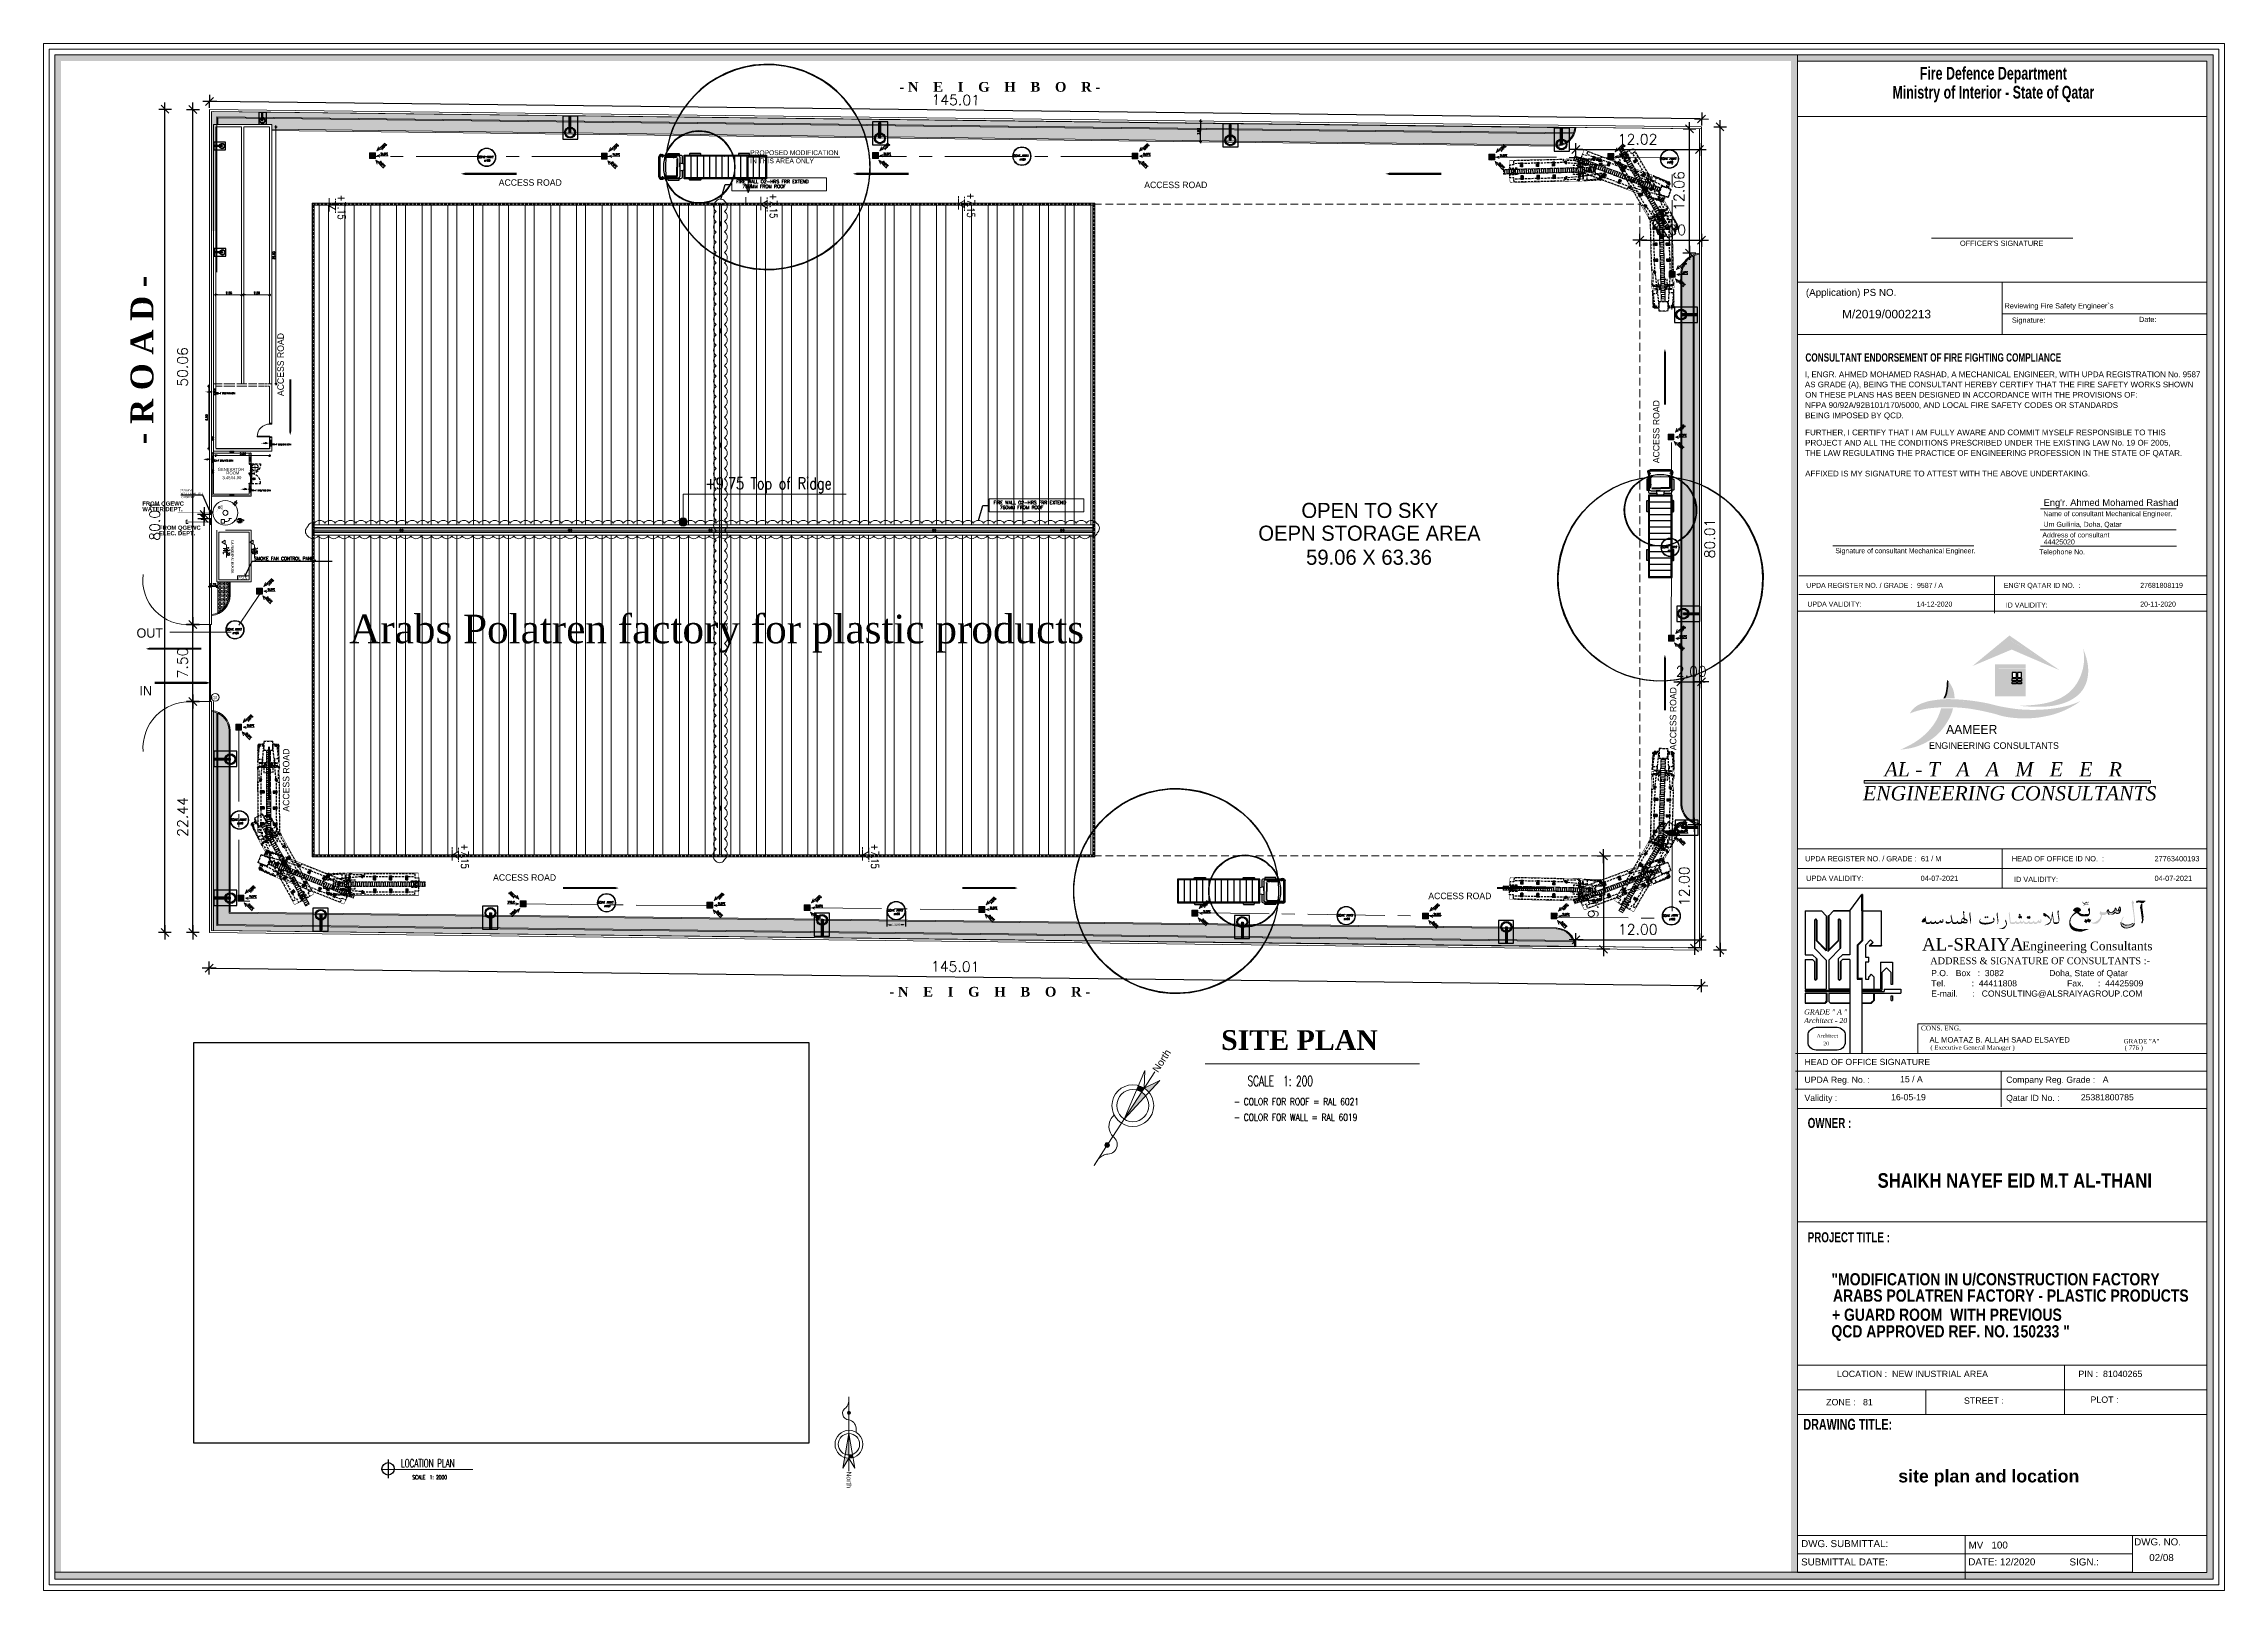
# Model space of a CAD drawing. Header units: inches. Extents: x -68096 to 69834, y -16833 to 17650.
# Drawn here: x 752.4 to 964.4, y 275.7 to 426.1 of the extents above; entities that cross this region are included whole.
import ezdxf
from ezdxf.enums import TextEntityAlignment as Align

# ---------------------------------------------------------------- set-up
doc = ezdxf.new("R2010")
doc.units = ezdxf.units.IN
doc.header["$MEASUREMENT"] = 0
for name, pattern in [('CENTER2', [1.125, 0.75, -0.125, 0.125, -0.125]), ('HIDDEN', [0.375, 0.25, -0.125]), ('X_FEHS_CD$0$HIDDEN', [0.375, 0.25, -0.125])]:
    doc.linetypes.add(name, pattern=pattern)
for name, color, linetype in [('-FR-TEXT', 1, 'Continuous'), ('0-3', 7, 'Continuous'), ('02910CR', 4, 'Continuous'), ('A-Brkl', 7, 'Continuous'), ('A-Elev-Symb-100', 7, 'Continuous'), ('A-TEXT', 3, 'Continuous'), ('A_FIXTURE', 9, 'Continuous'), ('A_ROOM_NAME', 2, 'Continuous'), ('DIEN HOA', 111, 'Continuous'), ('DIM18', 40, 'Continuous'), ('DIMENSION', 1, 'Continuous'), ('EAD', 20, 'Continuous'), ('ELEV', 37, 'Continuous'), ('FF-TEXT', 7, 'Continuous'), ('FIRE FIGHITNG SYSTEM', 7, 'Continuous'), ('FS- QCDD BLOCK', 7, 'Continuous'), ('Hatch', 8, 'Continuous'), ('LEVEL', 1, 'Continuous'), ('LIGHT', 4, 'Continuous'), ('M-EXTDUCT', 150, 'Continuous'), ('M500G_GEN', 2, 'Continuous'), ('MAIN-W-SUPPLY', 6, 'Continuous'), ('PROSPETTI', 252, 'Continuous'), ('QCD TITLE A', 7, 'Continuous'), ('QCD TITLE BLOCK', 7, 'Continuous'), ('road lines', 7, 'Continuous'), ('Satern Factory HVAC Works-2 nd.Propsal$0$PL-DR-TEXT', 4, 'Continuous'), ('SEC1', 3, 'Continuous'), ('SHEET', 2, 'Continuous'), ('tem', 2, 'Continuous'), ('TEXT', 23, 'Continuous'), ('TEXT-MAIN', 5, 'Continuous'), ('TILES', 1, 'Continuous'), ('W', 7, 'Continuous'), ('WAL', 7, 'Continuous'), ('wall plan', 40, 'Continuous'), ('wall-1', 7, 'Continuous'), ('WALL2', 2, 'Continuous'), ('WIN', 1, 'Continuous'), ('WINC', 2, 'Continuous')]:
    doc.layers.add(name, color=color, linetype=linetype)
for name, color, linetype, lineweight in [('A-LEVEL ICON', 223, 'Continuous', 20), ('DRAINAGE TEXT', 6, 'Continuous', 30), ('ELECTRICAL LIGHTING', 1, 'Continuous', 35), ('ELECTRICAL TEXT.', 7, 'Continuous', 9), ('FIRE ALARM SYSTEM', 3, 'Continuous', 15), ('FIRE EMERGENCY LIGHT', 211, 'Continuous', 30), ('FPS', 172, 'Continuous', 60), ('PEN30', 35, 'Continuous', 13), ('PEN45', 7, 'Continuous', 50), ('REF', 233, 'Continuous', 18), ('WALL', 41, 'Continuous', 40), ('WATER MAIN PIPE', 161, 'Continuous', 53), ('WATER TANK', 9, 'Continuous', 5), ('X1$0$A-DOOR', 31, 'Continuous', 13), ('X1$0$A-DOOR-FRAM', 31, 'Continuous', 20), ('X1$0$A-WALL', 113, 'Continuous', 13)]:
    doc.layers.add(name, color=color, linetype=linetype, lineweight=lineweight)
doc.layers.add('MV', color=1, linetype='Continuous', plot=False)
doc.styles.add('ARAIL BOLD', font='ARIALNB.TTF')
doc.styles.add('ARIAL_5', font='arialbd.ttf', dxfattribs={"height": 5})
doc.styles.add('ATTRIBUTE', font='ROMANS.shx')
doc.styles.add('Browallia', font='')
doc.styles.add('CYRILLIC', font='COMPLEX.SHX')
doc.styles.add('E-isocp', font='isocp.shx')
doc.styles.add('EJAZ1', font='arial.ttf')
doc.styles.add('ISCOP3', font='swissc.ttf')
doc.styles.add('MAHER_TIMES', font='times.ttf')
doc.styles.add('POLE', font='timesbd.ttf', dxfattribs={"height": 0.225})
doc.styles.add('ROMANC', font='romanc', dxfattribs={"height": 0.2})
doc.styles.add('ROMANS', font='romans.shx')
doc.styles.add('ROMANT', font='romant.shx')
doc.styles.add('SANSSERIFBOLD', font='sasb____.pfb', dxfattribs={"width": 0.7})
doc.styles.get("Standard").update_dxf_attribs({"font": 'arial.ttf'})
doc.styles.add('STYLE1', font='arialbd.ttf')
doc.styles.add('STYLE4', font='times.ttf')
doc.styles.add('STYLE6', font='romanc.shx', dxfattribs={"width": 0.6})
doc.styles.add('Title Sheet_A1$0$DCAQ New Title Block for CD-A1_Dar Al Salam$0$ARIAL_2.5', font='arial.ttf', dxfattribs={"height": 2.5})
doc.styles.add('Title Sheet_A1$0$DCAQ New Title Block for CD-A1_Dar Al Salam$0$title', font='arial.ttf')
doc.styles.add('TITLE2', font='arial.ttf')
doc.styles.add('TITLE3', font='timesi.ttf')
doc.styles.get('Browallia').set_extended_font_data('BrowalliaUPC')
doc.dimstyles.new('100', dxfattribs={"dimtxt": 0.2, "dimasz": 0.035, "dimexe": 0, "dimexo": 0, "dimgap": 0.1, "dimtad": 1, "dimzin": 0, "dimdsep": 46, "dimtxsty": 'ROMANS', "dimblk": 'J2', "dimblk1": 'J2', "dimblk2": 'J2', "dimsah": 1, "dimcen": 0, "dimse1": 1, "dimse2": 1, "dimclrd": 1, "dimclre": 1, "dimclrt": 6, "dimadec": 0, "dimazin": 0, "dimtfac": 0.9, "dimtix": 1, "dimtmove": 2, "dimatfit": 3, "dimldrblk": 'J2', "dimfxl": 1, "dimtolj": 1, "dimtzin": 0, "dimarcsym": 0})
doc.dimstyles.new('SCALE50', dxfattribs={"dimscale": 0, "dimtxt": 0.18, "dimasz": 0.1, "dimexe": 0.1, "dimexo": 0.1, "dimgap": 0.1, "dimtad": 1, "dimdec": 0, "dimzin": 0, "dimdsep": 46, "dimtxsty": 'ROMANS', "dimblk": 'DOT', "dimblk1": 'DOT', "dimblk2": 'DOT', "dimsah": 1, "dimcen": 1, "dimclre": 4, "dimclrt": 2, "dimadec": 0, "dimazin": 0, "dimtfac": 1, "dimtdec": 0, "dimtofl": 0, "dimtmove": 1, "dimatfit": 3, "dimldrblk": 'DOT', "dimfxl": 1, "dimtolj": 1, "dimtzin": 0, "dimarcsym": 0})
doc.dimstyles.new('sketch dim', dxfattribs={"dimtxt": 0.15, "dimasz": 0.109, "dimexe": 0.15, "dimexo": 0.1, "dimgap": 0.09, "dimtad": 1, "dimzin": 0, "dimdsep": 46, "dimtxsty": 'ROMANT', "dimblk": 'ARCHTICK', "dimcen": 0.05, "dimdle": 0.15, "dimclrd": 256, "dimclre": 256, "dimclrt": 4, "dimadec": 0, "dimazin": 0, "dimtfac": 1, "dimtix": 1, "dimtofl": 0, "dimtmove": 2, "dimatfit": 3, "dimldrblk": 'ARCHTICK', "dimfxl": 0.15, "dimtolj": 1, "dimtzin": 0, "dimarcsym": 0})
doc.dimstyles.get("Standard").update_dxf_attribs({"dimtxt": 0.18, "dimasz": 0.18, "dimexe": 0.18, "dimexo": 0.0625, "dimgap": 0.09, "dimtad": 0, "dimtih": 1, "dimtoh": 1, "dimdec": 4, "dimzin": 0, "dimdsep": 46, "dimtxsty": 'Standard', "dimcen": 0.09, "dimadec": 0, "dimazin": 0, "dimtfac": 1, "dimtdec": 4, "dimtofl": 0, "dimtmove": 0, "dimatfit": 3, "dimfxl": 1, "dimtolj": 1, "dimtzin": 0, "dimarcsym": 0})
picture_1 = doc.add_image_def('image1.png', size_in_pixel=(3465, 2257))
pattern_1 = [(315, (-377701.33925, 240303.53826), (0.169705627485, 0), [0.36, -0.12]), (45, (-377701.2544, 240303.45341), (0.169705627485, 0), [0.36, -0.12])]
pattern_2 = [(360, (-377701.33925, 240303.53826), (0.0707106781, 0.0707106781), [0.01875, -0.1226713563]), (315, (-377701.33925, 240303.53826), (0.070710678119, 0.070710678119), [0.01875, -0.08125]), (45, (-377701.33925, 240303.53826), (-0.070710678119, 0.070710678119), [0.01875, -0.08125])]
pattern_3 = [(90, (-62.3858, -354.2133), (-2.5, 4e-16), []), (90, (-63.2697, -353.3294), (-2.5, 4e-16), [])]
pattern_4 = [(45, (-238.125335, -348.726317), (-0.0397747564, 0.0397747564), [])]

# ---------------------------------------------------------------- blocks, each defined once
blk = doc.blocks.new('LEVL')
at = {"layer": 'REF'}
for p, q in [((-275, 476), (-1552, 476)), ((-200, 346), (-275, 476))]:
    blk.add_line(p, q, dxfattribs=at)
blk.add_lwpolyline([(200, 346), (-200, 346), (0, 0)], close=True, dxfattribs=at)
at = {"layer": 'REF', "style": 'ATTRIBUTE', "width": 0.8, "flags": 12}
for tag, p in [('POSITION', (-914, 276)), ('LEVEL', (-914, 676))]:
    blk.add_attdef(tag, text='', height=250, dxfattribs=at).set_placement(p, align=Align.MIDDLE)
blk = doc.blocks.new('DFGDFGG')
at = {"layer": 'LIGHT', "linetype": 'Continuous'}
for p, q in [((240239.83, 378686.42), (240241.34, 378686.42)), ((240239.83, 378686.25), (240239.83, 378686.42)), ((240239.83, 378686.38), (240241.34, 378686.38)), ((240239.83, 378686.33), (240241.34, 378686.33)), ((240239.83, 378686.29), (240241.34, 378686.29)), ((240239.83, 378686.25), (240241.34, 378686.25)), ((240241.34, 378686.42), (240241.34, 378686.25))]:
    blk.add_line(p, q, dxfattribs=at)
blk.add_lwpolyline([(240241.42, 378685.56), (240241.42, 378687.04), (240239.19, 378687.04), (240239.19, 378685.56)], close=True, dxfattribs=at)
for radius in [0.528, 0.483, 0.439]:
    blk.add_circle((240239.83, 378686.33), radius, dxfattribs=at)
at = {"layer": 'WALL2', "linetype": 'Continuous'}
blk.add_line((240241.11, 378686.42), (240241.11, 378686.25), dxfattribs=at)
blk = doc.blocks.new('rfffff')
at = {"layer": 'W', "linetype": 'ByBlock', "lineweight": 18, "ltscale": 100}
h = blk.add_hatch(dxfattribs=at)
h.set_pattern_fill('LINE', color=256, scale=0.011615, angle=224.3003, style=0)
h.set_pattern_definition([(224.300307, (239663.13444, 378730.593538), (0.025755315, -0.0263921688), [])])
h.paths.add_polyline_path([(239962.26, 378588.35, 1), (239962.25, 378587.79, 1)])
for p, q in [((239961.04, 378589.28), (239961.8, 378588.5)), ((239961.8, 378588.5), (239961.41, 378588.66)), ((239961.8, 378588.5), (239961.51, 378588.62)), ((239961.8, 378588.5), (239961.62, 378588.89)), ((239961.8, 378588.5), (239961.66, 378588.8)), ((239962.27, 378588.51), (239962.16, 378588.81)), ((239962.28, 378589.59), (239962.27, 378588.51)), ((239962.27, 378588.51), (239962.4, 378588.79)), ((239963.48, 378589.16), (239962.7, 378588.4)), ((239962.7, 378588.4), (239962.89, 378588.79)), ((239962.7, 378588.4), (239963.09, 378588.55))]:
    blk.add_line(p, q, dxfattribs=at)
for points in [[(239962.53, 378587.79), (239961.97, 378587.8), (239961.98, 378588.36), (239962.54, 378588.35)], [(239962.54, 378587.79), (239961.97, 378587.79), (239961.97, 378588.36), (239962.54, 378588.36)]]:
    blk.add_lwpolyline(points, close=True, dxfattribs=at)
blk.add_circle((239962.26, 378588.07), 0.281, dxfattribs=at)
at = {"layer": 'W', "linetype": 'ByBlock', "lineweight": 18, "ltscale": 100, "style": 'STYLE6', "width": 0.8}
for rotation, p in [(314.4528, (239961.08, 378589.36)), (89.3527, (239962.18, 378588.88)), (44.3527, (239962.9, 378588.73))]:
    blk.add_text('SLOPE', height=0.19, rotation=rotation, dxfattribs=at).set_placement(p)
blk = doc.blocks.new('J2')
for p, q in [((-4, 0), (0, 0)), ((-2.2, -2.2), (2.2, 2.2)), ((0, 3.5), (0, -3.6)), ((0, 0), (3.8, 0))]:
    blk.add_line(p, q)
blk = doc.blocks.new('*D21')
at = {"color": 1, "lineweight": -2, "transparency": 16777216}
blk.add_line((904.04, 346.94), (904.04, 338.22), dxfattribs=at)
at = {"layer": 'Defpoints', "color": 0, "transparency": 16777216}
for p in [(854.51, 347.12), (904.04, 338.04), (904.4, 338.04)]:
    blk.add_point(p, dxfattribs=at)
at = {"color": 1, "lineweight": -2, "transparency": 16777216, "xscale": 0.175, "yscale": 0.175, "zscale": 0.175}
for p, rotation in [((904.04, 347.12), 90), ((904.04, 338.04), 270)]:
    blk.add_blockref('J2', p, dxfattribs=dict(at, rotation=rotation))
at = {"color": 6, "lineweight": 0, "transparency": 16777216, "insert": (903.04, 342.58), "char_height": 1, "attachment_point": 5, "rotation": 90, "style": 'ROMANS'}
blk.add_mtext('\\A1;9.07', dxfattribs=at)
blk = doc.blocks.new('*D22')
at = {"color": 1, "lineweight": -2, "transparency": 16777216}
for p, q in [((911.39, 364.05), (911.22, 364.05)), ((911.57, 364.05), (913.57, 364.05)), ((913.74, 364.05), (913.92, 364.05))]:
    blk.add_line(p, q, dxfattribs=at)
at = {"layer": 'Defpoints', "color": 0, "transparency": 16777216}
for p in [(911.57, 363.74), (913.57, 364.05), (913.57, 363.74)]:
    blk.add_point(p, dxfattribs=at)
at = {"color": 1, "lineweight": -2, "transparency": 16777216, "xscale": 0.175, "yscale": 0.175, "zscale": 0.175}
blk.add_blockref('J2', (911.57, 364.05), dxfattribs=at)
at = {"color": 1, "lineweight": -2, "transparency": 16777216, "xscale": 0.175, "yscale": 0.175, "zscale": 0.175, "rotation": 180}
blk.add_blockref('J2', (913.57, 364.05), dxfattribs=at)
at = {"color": 6, "lineweight": 0, "transparency": 16777216, "insert": (912.57, 365.05), "char_height": 1, "attachment_point": 5, "style": 'ROMANS'}
blk.add_mtext('\\A1;2.00', dxfattribs=at)
blk = doc.blocks.new('*D23')
at = {"color": 1, "lineweight": -2, "transparency": 16777216}
blk.add_line((864.88, 416.57), (864.9, 418.51), dxfattribs=at)
at = {"layer": 'Defpoints', "color": 0, "transparency": 16777216}
for p in [(864.9, 418.55), (865.49, 418.54), (865.46, 416.52)]:
    blk.add_point(p, dxfattribs=at)
at = {"color": 1, "lineweight": -2, "transparency": 16777216, "xscale": 0.035, "yscale": 0.035, "zscale": 0.035}
for p, rotation in [((864.9, 418.55), 89.32737826545343), ((864.88, 416.53), 269.3273782654534)]:
    blk.add_blockref('J2', p, dxfattribs=dict(at, rotation=rotation))
at = {"color": 6, "lineweight": 0, "transparency": 16777216, "insert": (864.69, 417.54), "char_height": 0.2, "attachment_point": 5, "rotation": 89.3274, "style": 'ROMANS'}
blk.add_mtext('\\A1;2.02', dxfattribs=at)
blk = doc.blocks.new('*D24')
at = {"color": 1, "lineweight": -2, "transparency": 16777216}
blk.add_line((766.95, 339.85), (766.95, 361.94), dxfattribs=at)
at = {"layer": 'Defpoints', "color": 0, "transparency": 16777216}
for p in [(766.95, 362.12), (768.57, 362.12), (768.57, 339.67)]:
    blk.add_point(p, dxfattribs=at)
at = {"color": 1, "lineweight": -2, "transparency": 16777216, "xscale": 0.175, "yscale": 0.175, "zscale": 0.175}
for p, rotation in [((766.95, 362.12), 90), ((766.95, 339.67), 270)]:
    blk.add_blockref('J2', p, dxfattribs=dict(at, rotation=rotation))
at = {"color": 6, "lineweight": 0, "transparency": 16777216, "insert": (765.95, 350.9), "char_height": 1, "attachment_point": 5, "rotation": 90, "style": 'ROMANS'}
blk.add_mtext('\\A1;22.44', dxfattribs=at)
blk = doc.blocks.new('*D25')
at = {"color": 1, "lineweight": -2, "transparency": 16777216}
blk.add_line((766.95, 362.29), (766.95, 369.44), dxfattribs=at)
at = {"layer": 'Defpoints', "color": 0, "transparency": 16777216}
for p in [(766.95, 369.62), (768.57, 369.62), (768.57, 362.12)]:
    blk.add_point(p, dxfattribs=at)
at = {"color": 1, "lineweight": -2, "transparency": 16777216, "xscale": 0.175, "yscale": 0.175, "zscale": 0.175}
for p, rotation in [((766.95, 369.62), 90), ((766.95, 362.12), 270)]:
    blk.add_blockref('J2', p, dxfattribs=dict(at, rotation=rotation))
at = {"color": 6, "lineweight": 0, "transparency": 16777216, "insert": (765.95, 365.87), "char_height": 1, "attachment_point": 5, "rotation": 90, "style": 'ROMANS'}
blk.add_mtext('\\A1;7.50', dxfattribs=at)
blk = doc.blocks.new('*D26')
at = {"color": 1, "lineweight": -2, "transparency": 16777216}
blk.add_line((766.95, 369.79), (766.95, 419.5), dxfattribs=at)
at = {"layer": 'Defpoints', "color": 0, "transparency": 16777216}
for p in [(766.95, 419.68), (768.57, 419.68), (768.57, 369.62)]:
    blk.add_point(p, dxfattribs=at)
at = {"color": 1, "lineweight": -2, "transparency": 16777216, "xscale": 0.175, "yscale": 0.175, "zscale": 0.175}
for p, rotation in [((766.95, 419.68), 90), ((766.95, 369.62), 270)]:
    blk.add_blockref('J2', p, dxfattribs=dict(at, rotation=rotation))
at = {"color": 6, "lineweight": 0, "transparency": 16777216, "insert": (765.95, 394.65), "char_height": 1, "attachment_point": 5, "rotation": 90, "style": 'ROMANS'}
blk.add_mtext('\\A1;50.06', dxfattribs=at)
blk = doc.blocks.new('*D19')
at = {"color": 1, "lineweight": -2, "transparency": 16777216}
blk.add_line((764.24, 339.85), (764.24, 419.51), dxfattribs=at)
at = {"layer": 'Defpoints', "color": 0, "transparency": 16777216}
for p in [(764.24, 419.69), (768.57, 419.69), (768.57, 339.67)]:
    blk.add_point(p, dxfattribs=at)
at = {"color": 1, "lineweight": -2, "transparency": 16777216, "xscale": 0.175, "yscale": 0.175, "zscale": 0.175}
for p, rotation in [((764.24, 419.69), 90), ((764.24, 339.67), 270)]:
    blk.add_blockref('J2', p, dxfattribs=dict(at, rotation=rotation))
at = {"color": 6, "lineweight": 0, "transparency": 16777216, "insert": (763.24, 379.68), "char_height": 1, "attachment_point": 5, "rotation": 90, "style": 'ROMANS'}
blk.add_mtext('\\A1;80.01', dxfattribs=at)
blk = doc.blocks.new('*D27')
at = {"color": 1, "lineweight": -2, "transparency": 16777216}
blk.add_line((768.7, 336.21), (913.35, 334.51), dxfattribs=at)
at = {"layer": 'Defpoints', "color": 0, "transparency": 16777216}
for p in [(768.57, 339.67), (913.57, 337.97), (913.53, 334.51)]:
    blk.add_point(p, dxfattribs=at)
at = {"color": 1, "lineweight": -2, "transparency": 16777216, "xscale": 0.175, "yscale": 0.175, "zscale": 0.175}
for p, rotation in [((768.53, 336.21), 179.3273782655006), ((913.53, 334.51), 359.3273782655006)]:
    blk.add_blockref('J2', p, dxfattribs=dict(at, rotation=rotation))
at = {"color": 6, "lineweight": 0, "transparency": 16777216, "insert": (841.04, 336.36), "char_height": 1, "attachment_point": 5, "rotation": 359.3274, "style": 'ROMANS'}
blk.add_mtext('\\A1;145.01', dxfattribs=at)
blk = doc.blocks.new('*D28')
at = {"color": 1, "lineweight": -2, "transparency": 16777216}
blk.add_line((915.37, 338.14), (915.37, 417.8), dxfattribs=at)
at = {"layer": 'Defpoints', "color": 0, "transparency": 16777216}
for p in [(914.76, 417.98), (915.37, 417.98), (914.76, 337.96)]:
    blk.add_point(p, dxfattribs=at)
at = {"color": 1, "lineweight": -2, "transparency": 16777216, "xscale": 0.175, "yscale": 0.175, "zscale": 0.175}
for p, rotation in [((915.37, 417.98), 90), ((915.37, 337.96), 270)]:
    blk.add_blockref('J2', p, dxfattribs=dict(at, rotation=rotation))
at = {"color": 6, "lineweight": 0, "transparency": 16777216, "insert": (914.37, 377.97), "char_height": 1, "attachment_point": 5, "rotation": 90, "style": 'ROMANS'}
blk.add_mtext('\\A1;80.01', dxfattribs=at)
blk = doc.blocks.new('*D20')
at = {"color": 1, "lineweight": -2, "transparency": 16777216}
blk.add_line((913.4, 418.75), (768.75, 420.45), dxfattribs=at)
at = {"layer": 'Defpoints', "color": 0, "transparency": 16777216}
for p in [(768.57, 419.68), (768.58, 420.45), (913.57, 417.98)]:
    blk.add_point(p, dxfattribs=at)
at = {"color": 1, "lineweight": -2, "transparency": 16777216, "xscale": 0.175, "yscale": 0.175, "zscale": 0.175}
for p, rotation in [((768.58, 420.45), 179.3273782654546), ((913.58, 418.75), 359.3273782654546)]:
    blk.add_blockref('J2', p, dxfattribs=dict(at, rotation=rotation))
at = {"color": 6, "lineweight": 0, "transparency": 16777216, "insert": (841.09, 420.6), "char_height": 1, "attachment_point": 5, "rotation": 359.3274, "style": 'ROMANS'}
blk.add_mtext('\\A1;145.01', dxfattribs=at)
blk = doc.blocks.new('A$C1AEC757C')
at = {"layer": 'TEXT'}
blk.add_line((0.39, 1.17), (0.39, 0), dxfattribs=at)
blk.add_circle((0.39, 0.59), 0.387, dxfattribs=at)
blk = doc.blocks.new('*D32')
at = {"color": 1, "lineweight": -2, "transparency": 16777216}
blk.add_line((912.89, 350), (912.89, 338.35), dxfattribs=at)
at = {"layer": 'Defpoints', "color": 0, "transparency": 16777216}
for p in [(913.37, 350.17), (912.89, 338.17), (913.37, 338.17)]:
    blk.add_point(p, dxfattribs=at)
at = {"color": 1, "lineweight": -2, "transparency": 16777216, "xscale": 0.175, "yscale": 0.175, "zscale": 0.175}
for p, rotation in [((912.89, 350.17), 90), ((912.89, 338.17), 270)]:
    blk.add_blockref('J2', p, dxfattribs=dict(at, rotation=rotation))
at = {"color": 6, "lineweight": 0, "transparency": 16777216, "insert": (911.89, 344.17), "char_height": 1, "attachment_point": 5, "rotation": 90, "style": 'ROMANS'}
blk.add_mtext('\\A1;12.00', dxfattribs=at)
blk = doc.blocks.new('*D33')
at = {"color": 1, "lineweight": -2, "transparency": 16777216}
blk.add_line((901.54, 338.97), (913.19, 338.97), dxfattribs=at)
at = {"layer": 'Defpoints', "color": 0, "transparency": 16777216}
for p in [(901.37, 338.31), (913.37, 338.97), (913.37, 338.31)]:
    blk.add_point(p, dxfattribs=at)
at = {"color": 1, "lineweight": -2, "transparency": 16777216, "xscale": 0.175, "yscale": 0.175, "zscale": 0.175, "rotation": 180}
blk.add_blockref('J2', (901.37, 338.97), dxfattribs=at)
at = {"color": 1, "lineweight": -2, "transparency": 16777216, "xscale": 0.175, "yscale": 0.175, "zscale": 0.175}
blk.add_blockref('J2', (913.37, 338.97), dxfattribs=at)
at = {"color": 6, "lineweight": 0, "transparency": 16777216, "insert": (907.37, 339.97), "char_height": 1, "attachment_point": 5, "style": 'ROMANS'}
blk.add_mtext('\\A1;12.00', dxfattribs=at)
blk = doc.blocks.new('*D34')
at = {"color": 1, "lineweight": -2, "transparency": 16777216}
blk.add_line((912.39, 405.89), (912.39, 417.6), dxfattribs=at)
at = {"layer": 'Defpoints', "color": 0, "transparency": 16777216}
for p in [(912.39, 417.78), (913.37, 417.78), (913.37, 405.72)]:
    blk.add_point(p, dxfattribs=at)
at = {"color": 1, "lineweight": -2, "transparency": 16777216, "xscale": 0.175, "yscale": 0.175, "zscale": 0.175}
for p, rotation in [((912.39, 417.78), 90), ((912.39, 405.72), 270)]:
    blk.add_blockref('J2', p, dxfattribs=dict(at, rotation=rotation))
at = {"color": 6, "lineweight": 0, "transparency": 16777216, "insert": (911.39, 411.75), "char_height": 1, "attachment_point": 5, "rotation": 90, "style": 'ROMANS'}
blk.add_mtext('\\A1;12.06', dxfattribs=at)
blk = doc.blocks.new('*D35')
at = {"color": 1, "lineweight": -2, "transparency": 16777216}
blk.add_line((901.53, 415.78), (913.19, 415.78), dxfattribs=at)
at = {"layer": 'Defpoints', "color": 0, "transparency": 16777216}
for p in [(901.35, 417.89), (913.37, 417.78), (913.37, 415.78)]:
    blk.add_point(p, dxfattribs=at)
at = {"color": 1, "lineweight": -2, "transparency": 16777216, "xscale": 0.175, "yscale": 0.175, "zscale": 0.175, "rotation": 180}
blk.add_blockref('J2', (901.35, 415.78), dxfattribs=at)
at = {"color": 1, "lineweight": -2, "transparency": 16777216, "xscale": 0.175, "yscale": 0.175, "zscale": 0.175}
blk.add_blockref('J2', (913.37, 415.78), dxfattribs=at)
at = {"color": 6, "lineweight": 0, "transparency": 16777216, "insert": (907.36, 416.78), "char_height": 1, "attachment_point": 5, "style": 'ROMANS'}
blk.add_mtext('\\A1;12.02', dxfattribs=at)
blk = doc.blocks.new('*D36')
at = {"color": 0, "lineweight": -2, "transparency": 16777216}
for p, q in [((834.4, 341.74), (834.4, 340.25)), ((836.2, 341.74), (836.2, 340.25)), ((834.58, 340.43), (834.85, 340.43)), ((836.02, 340.43), (835.76, 340.43))]:
    blk.add_line(p, q, dxfattribs=at)
at = {"color": 0, "transparency": 16777216}
for points in [[(834.58, 340.46), (834.58, 340.4), (834.4, 340.43)], [(836.02, 340.46), (836.02, 340.4), (836.2, 340.43)]]:
    blk.add_solid(points, dxfattribs=at)
at = {"layer": 'Defpoints', "color": 0, "transparency": 16777216}
for p in [(834.4, 341.8), (836.2, 341.8), (836.2, 340.43)]:
    blk.add_point(p, dxfattribs=at)
at = {"color": 0, "lineweight": 0, "transparency": 16777216, "insert": (835.3, 340.43), "char_height": 0.18, "attachment_point": 5}
blk.add_mtext('\\A1;1.8000', dxfattribs=at)
blk = doc.blocks.new('*D199')
at = {"color": 1, "lineweight": -2, "transparency": 16777216}
blk.add_line((907.74, 406.96), (913.39, 406.96), dxfattribs=at)
at = {"layer": 'Defpoints', "color": 0, "transparency": 16777216}
for p in [(907.57, 407.01), (913.57, 407.01), (913.57, 406.96)]:
    blk.add_point(p, dxfattribs=at)
at = {"color": 1, "lineweight": -2, "transparency": 16777216, "xscale": 0.175, "yscale": 0.175, "zscale": 0.175, "rotation": 180}
blk.add_blockref('J2', (907.57, 406.96), dxfattribs=at)
at = {"color": 1, "lineweight": -2, "transparency": 16777216, "xscale": 0.175, "yscale": 0.175, "zscale": 0.175}
blk.add_blockref('J2', (913.57, 406.96), dxfattribs=at)
at = {"color": 6, "lineweight": 0, "transparency": 16777216, "insert": (910.57, 407.96), "char_height": 1, "attachment_point": 5, "style": 'ROMANS'}
blk.add_mtext('\\A1;6.00', dxfattribs=at)
blk = doc.blocks.new('CONTAINER')
at = {"layer": '02910CR'}
for p, q in [((-5561, -987), (-5561, 987)), ((-5436, -987), (-5436, 987)), ((-5334, 1214), (-5200, 1191)), ((-5334, 1089), (-3674, 1089)), ((-5175, 1183), (-5098, 1150)), ((-4962, 890), (-4926, 876)), ((-4852, 958), (-4828, 924)), ((-4166, 917), (-4817, 917)), ((-4189, 1035), (-4797, 1035)), ((-4175, 1024), (-4153, 935)), ((-4120, 1020), (-4107, 929)), ((-3873, 1035), (-4106, 1035)), ((-3843, 917), (-4093, 917)), ((-3830, 927), (-3816, 967)), ((-3807, 765), (-3807, -43)), ((-3767, 813), (-3800, 781)), ((-3748, 805), (-3748, -43)), ((-3514, 929), (-3514, -929)), ((4820, 1068), (4820, -1068)), ((-3674, -1089), (-5334, -1089)), ((-5334, -1214), (-5200, -1191)), ((-5175, -1183), (-5098, -1150)), ((-4962, -921), (-4926, -906)), ((-4852, -958), (-4828, -924)), ((-4166, -917), (-4817, -917)), ((-4189, -1035), (-4797, -1035)), ((-4175, -1024), (-4153, -935)), ((-4120, -1020), (-4107, -929)), ((-3873, -1035), (-4106, -1035)), ((-3843, -917), (-4093, -917)), ((-3830, -927), (-3816, -967)), ((-3807, -852), (-3807, -43)), ((-3767, -900), (-3800, -868)), ((-3748, -892), (-3748, -43))]:
    blk.add_line(p, q, dxfattribs=at)
at = {"layer": '02910CR', "color": 124}
for p, q in [((-3015, 1068), (4820, 1068)), ((-3015, -1068), (-3015, 1068)), ((-2412, -1068), (-2412, 1068)), ((-1809, -1068), (-1809, 1068)), ((-1206, -1068), (-1206, 1068)), ((-603, -1068), (-603, 1068)), ((0, -1068), (0, 1068)), ((603, -1068), (603, 1068)), ((1206, -1068), (1206, 1068)), ((1809, -1068), (1809, 1068)), ((2412, -1068), (2412, 1068)), ((3015, -1068), (3015, 1068)), ((3618, -1068), (3618, 1068)), ((4221, -1068), (4221, 1068)), ((4824, -1068), (4824, 1068)), ((4820, -1068), (-3015, -1068))]:
    blk.add_line(p, q, dxfattribs=at)
at = {"layer": '02910CR'}
for points in [[(-5497, -987), (-5497, 987, -0.4142136), (-5334, 1150), (-3460, 1150, -0.4142136), (-3297, 987), (-3297, 343, -0.4142136)], [(-3297, -343), (-3297, -987, -0.4142136), (-3460, -1150), (-5334, -1150, -0.4142136), (-5497, -987)]]:
    blk.add_lwpolyline(points, format="xyb", dxfattribs=at)
for points in [[(-4680, 1162), (-4680, 1245, -0.4142136), (-4616, 1309), (-3652, 1309, -0.4142136), (-3589, 1245), (-3589, 1162)], [(-1495, 1162), (-1495, 1245, 0.4142136), (-1559, 1309), (-2523, 1309, 0.4142136), (-2587, 1245), (-2587, 1162)], [(3256, 1162), (3256, 1245, 0.4142136), (3192, 1309), (2228, 1309, 0.4142136), (2164, 1245), (2164, 1162)], [(-4680, -1162), (-4680, -1245, 0.4142136), (-4616, -1309), (-3652, -1309, 0.4142136), (-3589, -1245), (-3589, -1162)], [(-1495, -1162), (-1495, -1245, -0.4142136), (-1559, -1309), (-2523, -1309, -0.4142136), (-2587, -1245), (-2587, -1162)], [(3256, -1162), (3256, -1245, -0.4142136), (3192, -1309), (2228, -1309, -0.4142136), (2164, -1245), (2164, -1162)]]:
    blk.add_lwpolyline(points, format="xyb", close=True, dxfattribs=at)
for points in [[(-3514, 0), (-3514, 383), (-3097, 305)], [(-3514, 0), (-3514, -383), (-3097, -305)]]:
    blk.add_lwpolyline(points, dxfattribs=at)
blk.add_lwpolyline([(-3097, 1150), (4903, 1150), (4903, -1150), (-3097, -1150)], close=True, dxfattribs=at)
for centre, radius, start, end in [((-5334, 987), 227, 90, 180), ((-5334, 987), 102, 90, 180), ((-5219, 1081), 111, 66.71707, 80.13418), ((-1644, 11), 3484, 165.89193, 180.42573), ((-4979, 849), 44.8, 67.62651, 165.89193), ((5019, 11), 9952, 175.27445, 180.14905), ((-4943, 834), 44.8, 355.27445, 67.62651), ((-4811, 987), 50.1, 72.86047, 215.86073), ((-4817, 931), 14.1, 214.31398, 270), ((-4189, 1021), 14.1, 10.81399, 90), ((-4166, 931), 14.1, 270, 14.43917), ((-4106, 1021), 14.1, 90, 186.04724), ((-4093, 931), 14.1, 188.12711, 270), ((-3873, 977), 58.4, 349.93417, 90), ((-3843, 931), 14.1, 270, 340.32814), ((-3785, 765), 21.5, 133.97926, 180), ((-3759, 805), 10.9, 0, 133.97926), ((-3674, 929), 160, 0, 90), ((-5334, -987), 227, 180, 270), ((-5334, -987), 102, 180, 270), ((-5219, -1081), 111, 279.86582, 293.28293), ((-1644, -41), 3484, 179.57427, 194.10807), ((-4979, -880), 44.8, 194.10807, 292.37349), ((5019, -41), 9952, 179.85095, 184.72555), ((-4943, -865), 44.8, 292.37349, 4.72555), ((-4811, -987), 50.1, 144.13927, 287.13953), ((-4817, -931), 14.1, 90, 145.68602), ((-4189, -1021), 14.1, 270, 349.18601), ((-4166, -931), 14.1, 345.56083, 90), ((-4106, -1021), 14.1, 173.95276, 270), ((-4093, -931), 14.1, 90, 171.87289), ((-3873, -977), 58.4, 270, 10.06583), ((-3843, -931), 14.1, 19.67186, 90), ((-3785, -852), 21.5, 180, 226.02074), ((-3759, -892), 10.9, 226.02074, 0), ((-3674, -929), 160, 270, 360)]:
    blk.add_arc(centre, radius, start, end, dxfattribs=at)
blk = doc.blocks.new('A$C60917B04')
at = {"layer": 'DIEN HOA', "xscale": 0.5000000237487257, "yscale": 0.4999999946448952, "zscale": 0.5}
blk.add_blockref('CONTAINER', (2781, 654), dxfattribs=at)
blk = doc.blocks.new('X_FEHS_CD$0$Fire truck')
at = {"linetype": 'X_FEHS_CD$0$HIDDEN'}
h = blk.add_hatch(dxfattribs=at)
h.set_pattern_fill('_USER', color=0, scale=0.25, angle=90, style=0, pattern_type=0)
h.set_pattern_definition([(90, (0.8637, -0.04743), (-0.25, 2e-17), [])])
h.paths.add_polyline_path([(1.2, 0.22), (11.76, 0.22), (11.76, -0.24), (1.2, -0.24)])
at = {"color": 0, "linetype": 'X_FEHS_CD$0$HIDDEN'}
for p, q in [((10.17, 0.36), (11.04, -0.38)), ((10.17, -0.38), (11.04, 0.36))]:
    blk.add_line(p, q, dxfattribs=at)
at = {"color": 0, "linetype": 'X_FEHS_CD$0$HIDDEN', "const_width": 0.05}
for points in [[(0, -0.52), (1.16, -0.52), (1.16, 0.52), (0, 0.52)], [(1.16, 0.26), (11.8, 0.26), (11.8, -0.28), (1.16, -0.28)]]:
    blk.add_lwpolyline(points, close=True, dxfattribs=at)
at = {"color": 0, "linetype": 'X_FEHS_CD$0$HIDDEN'}
for points in [[(0.03, -0.5), (1.14, -0.5), (1.14, 0.5), (0.03, 0.5)], [(0.03, -0.49), (1.13, -0.49), (1.13, 0.49), (0.03, 0.49)], [(1.2, 0.22), (11.76, 0.22), (11.76, -0.24), (1.2, -0.24)], [(11.04, 0.26), (10.17, 0.26), (10.17, 0.36), (11.04, 0.36)], [(11.04, -0.28), (10.17, -0.28), (10.17, -0.38), (11.04, -0.38)]]:
    blk.add_lwpolyline(points, close=True, dxfattribs=at)
at = {"color": 0, "linetype": 'X_FEHS_CD$0$HIDDEN', "flags": 128}
for points in [[(4.68, 0.89), (0.58, 0.52)], [(3.1, 1.29), (3.39, 1.11), (4.57, 1.11), (4.57, 1.02), (4.79, 1.02), (4.79, 1.24), (10.57, 1.24), (10.57, 0.75), (11.04, 0.75), (11.04, 0.26), (11.04, 0.26)], [(3.1, 0.52), (3.68, 0.52), (3.68, 0)], [(4.68, 1.02), (4.68, 0.89), (10.57, 0.89)], [(5.8, 0.52), (5.8, 0.97)], [(5.8, 0.95), (6.06, 0.95)], [(5.8, 0.89), (6.06, 0.89)], [(5.8, 0.83), (6.06, 0.83)], [(5.8, 0.77), (6.06, 0.77)], [(5.8, 0.71), (6.06, 0.71)], [(5.8, 0.64), (6.06, 0.64)], [(5.8, 0.58), (6.06, 0.58)], [(5.8, 0.52), (6.06, 0.52)], [(6.06, 0.52), (6.06, 0.97)], [(7.65, 0.52), (7.65, 0.97)], [(7.65, 0.95), (7.92, 0.95)], [(7.65, 0.89), (7.92, 0.89)], [(7.65, 0.83), (7.92, 0.83)], [(7.65, 0.77), (7.92, 0.77)], [(7.65, 0.71), (7.92, 0.71)], [(7.65, 0.64), (7.92, 0.64)], [(7.65, 0.58), (7.92, 0.58)], [(7.65, 0.52), (7.92, 0.52)], [(7.92, 0.52), (7.92, 0.97)], [(9.51, 0.52), (9.51, 0.97)], [(9.51, 0.95), (9.77, 0.95)], [(9.51, 0.89), (9.77, 0.89)], [(9.51, 0.83), (9.77, 0.83)], [(9.51, 0.77), (9.77, 0.77)], [(9.51, 0.71), (9.77, 0.71)], [(9.51, 0.64), (9.77, 0.64)], [(9.51, 0.58), (9.77, 0.58)], [(9.51, 0.52), (9.77, 0.52)], [(9.77, 0.52), (9.77, 0.97)], [(4.68, -0.89), (0.58, -0.52)], [(3.1, -0.52), (3.68, -0.52), (3.68, 0)], [(3.1, -1.29), (3.39, -1.11), (4.57, -1.11), (4.57, -1.02), (4.79, -1.02), (4.79, -1.24), (10.57, -1.24), (10.57, -0.75), (11.04, -0.75), (11.04, -0.28), (11.04, -0.28)], [(4.68, -1.02), (4.68, -0.89), (10.57, -0.89)], [(5.8, -0.52), (5.8, -0.97)], [(5.8, -0.52), (6.06, -0.52)], [(5.8, -0.58), (6.06, -0.58)], [(5.8, -0.64), (6.06, -0.64)], [(5.8, -0.71), (6.06, -0.71)], [(5.8, -0.77), (6.06, -0.77)], [(5.8, -0.83), (6.06, -0.83)], [(5.8, -0.89), (6.06, -0.89)], [(5.8, -0.95), (6.06, -0.95)], [(6.06, -0.52), (6.06, -0.97)], [(7.65, -0.52), (7.65, -0.97)], [(7.65, -0.52), (7.92, -0.52)], [(7.65, -0.58), (7.92, -0.58)], [(7.65, -0.64), (7.92, -0.64)], [(7.65, -0.71), (7.92, -0.71)], [(7.65, -0.77), (7.92, -0.77)], [(7.65, -0.83), (7.92, -0.83)], [(7.65, -0.89), (7.92, -0.89)], [(7.65, -0.95), (7.92, -0.95)], [(7.92, -0.52), (7.92, -0.97)], [(9.51, -0.52), (9.51, -0.97)], [(9.51, -0.52), (9.77, -0.52)], [(9.51, -0.58), (9.77, -0.58)], [(9.51, -0.64), (9.77, -0.64)], [(9.51, -0.71), (9.77, -0.71)], [(9.51, -0.77), (9.77, -0.77)], [(9.51, -0.83), (9.77, -0.83)], [(9.51, -0.89), (9.77, -0.89)], [(9.51, -0.95), (9.77, -0.95)], [(9.77, -0.52), (9.77, -0.97)]]:
    blk.add_lwpolyline(points, dxfattribs=at)
at = {"color": 0, "linetype": 'X_FEHS_CD$0$HIDDEN'}
for points in [[(0.65, 1.15), (0.65, 1.24)], [(0.74, 1.16), (0.74, 1.24)], [(0.74, 1.16), (0.74, 1.12)], [(0.74, 1.12), (1.4, 1.16)], [(2.49, 1.21), (0.77, 1.05)], [(1.07, 1.24), (1.07, 1.19)], [(1.4, 1.16), (1.4, 1.22)], [(2.11, 1.18), (2.11, 0.7)], [(2.11, 0.7), (2.49, 0.7)], [(2.49, 0.78), (2.92, 0.78)], [(2.82, 0.46), (2.49, 0.46)], [(2.49, 0.36), (2.82, 0.36)], [(2.61, 0.78), (2.61, 1.06)], [(2.82, 0.46), (2.92, 0.46)], [(2.82, 0.22), (2.82, 0.46)], [(2.92, 1.04), (2.92, 0.22)], [(3.01, 1.13), (3.01, 0.22)], [(3.1, 0.22), (3.1, 1.29)], [(0.65, -1.15), (0.65, -1.24)], [(0.73, -1.16), (0.73, -1.12)], [(0.73, -1.12), (1.4, -1.16)], [(0.73, -1.16), (0.73, -1.24)], [(2.49, -1.21), (0.77, -1.05)], [(1.07, -1.24), (1.07, -1.19)], [(1.4, -1.16), (1.39, -1.21)], [(2.11, -0.7), (2.49, -0.7)], [(2.11, -1.17), (2.11, -0.7)], [(2.49, -0.36), (2.82, -0.36)], [(2.82, -0.46), (2.49, -0.46)], [(2.49, -0.78), (2.92, -0.78)], [(2.61, -0.78), (2.61, -1.06)], [(2.82, -0.24), (2.82, -0.46)], [(2.82, -0.46), (2.92, -0.46)], [(2.92, -1.04), (2.92, -0.24)], [(3.01, -1.13), (3.01, -0.24)], [(3.09, -1.29), (3.1, -0.24)]]:
    blk.add_lwpolyline(points, dxfattribs=at)
at = {"color": 0, "linetype": 'X_FEHS_CD$0$HIDDEN', "const_width": 0.05}
for points in [[(1.07, 1.24), (0.74, 1.24)], [(1.15, 1.25), (2.32, 1.25)], [(2.49, 0.26), (2.49, 1.21)], [(2.49, 1.06), (2.92, 1.06)], [(2.68, 1.3), (2.97, 1.3)], [(2.68, 1.06), (2.68, 1.3)], [(2.97, 1.3), (2.97, 1.21)], [(2.97, 1.21), (3.01, 1.21)], [(3.1, 1.29), (11, 1.29)], [(11.04, 1.17), (11, 1.29)], [(11.04, -1.17), (11.04, 1.17)], [(1.07, -1.24), (0.73, -1.24)], [(1.15, -1.25), (2.31, -1.25)], [(2.49, -0.28), (2.49, -1.21)], [(2.49, -1.06), (2.92, -1.06)], [(2.68, -1.06), (2.68, -1.3)], [(2.68, -1.3), (2.97, -1.3)], [(2.97, -1.21), (3.01, -1.21)], [(2.97, -1.3), (2.97, -1.21)], [(3.09, -1.29), (10.97, -1.29)], [(11.04, -1.17), (10.97, -1.29)]]:
    blk.add_lwpolyline(points, dxfattribs=at)
at = {"color": 0, "linetype": 'X_FEHS_CD$0$HIDDEN', "const_width": 0.0124, "flags": 128}
for points in [[(4.39, 0.87), (4.61, 0.87)], [(4.5, 0.76), (4.5, 0.99)], [(4.39, -0.87), (4.61, -0.87)], [(4.5, -0.76), (4.5, -0.99)]]:
    blk.add_lwpolyline(points, dxfattribs=at)
at = {"color": 0, "linetype": 'X_FEHS_CD$0$HIDDEN'}
for centre, radius in [((4.5, 0.87), 0.111), ((4.5, 0.87), 0.0944), ((4.5, -0.87), 0.111), ((4.5, -0.87), 0.0944)]:
    blk.add_circle(centre, radius, dxfattribs=at)
at = {"color": 0, "linetype": 'X_FEHS_CD$0$HIDDEN', "extrusion": (0, 0, -1)}
for centre, major_axis, start_param, end_param in [((-49.73, 3.81), (-13.74, 48.27), 1.902532, 1.913567), ((0.63, 0.99), (-0.122, 0.222), -0.726459, 0.579542), ((118.44, -7.99), (8.77, 118.02), 4.710188, 4.714035), ((0.77, 0.84), (0.187, 0.302), 4.53675, 5.159843), ((2.97, 0.22), (-2.54, 0.22), 0.029639, 0.191488), ((0.6, 0.95), (-0.074, 0.0373), -0.790429, 2.39371), ((2.27, -13.43), (-14.44, 2.56), 1.279373, 1.406278), ((14.86, -1.84), (2.85, 14.18), 4.678313, 4.710215), ((0.76, 0.97), (-0.0647, 0.056), -0.648201, 1.014838), ((1.18, 1.2), (0.0489, 0.0385), 3.769228, 4.821044), ((2.33, 1.12), (0.13, 0.001), 4.64476, 5.111207), ((2.44, 1.18), (-0.0594, 0.025), 1.095471, 2.17631), ((2.44, 1.18), (-0.0594, 0.025), 1.095471, 2.17631), ((2.44, 1.18), (-0.0594, 0.025), 1.095471, 2.17631), ((2.56, 0.73), (-0.0829, 0.0612), 2.920929, 4.743902), ((2.58, 0.71), (-0.0158, 0.0763), 0.683209, 2.032691), ((1.91, 0.92), (0.311, 0.972), 1.401859, 1.727943), ((3.03, 1.03), (-0.0746, 0.0783), -0.666611, 0.588623), ((3.03, 1.03), (-0.0746, 0.0783), -0.666611, 0.588623), ((3.13, 1.16), (-0.007, 0.13), 4.507272, 6.048659), ((-49.73, -3.73), (-3.41, 50.08), 1.574873, 1.585823), ((0.63, -0.99), (-0.171, 0.187), 3.807371, 5.113372), ((118.45, 7.81), (117.75, 11.8), 3.167205, 3.171017), ((2.97, -0.22), (2.16, 1.36), 3.425396, 3.585623), ((0.77, -0.84), (-0.248, 0.254), 4.486279, 5.109372), ((0.59, -0.95), (-0.04, 0.0725), 2.357448, 5.541588), ((2.29, 13.43), (-14.63, 1), 4.634422, 4.761327), ((14.86, 1.82), (-2.4, 14.26), 4.684637, 4.716268), ((0.76, -0.97), (0.0714, 0.0473), 1.999381, 3.66242), ((1.18, -1.2), (0.0613, 0.0108), 2.30464, 3.356456), ((2.32, -1.12), (-0.013, 0.129), 2.850252, 3.3167), ((2.44, -1.18), (0.0505, 0.04), 1.238417, 2.319255), ((2.56, -0.73), (0.0631, 0.0816), -1.323864, 0.499109), ((2.58, -0.71), (0.012, 0.077), 1.160382, 2.509864), ((1.91, -0.92), (-0.281, 0.981), 1.384315, 1.710399), ((3.02, -1.03), (-0.034, 0.103), 3.636101, 4.891335), ((3.13, -1.16), (0.0974, 0.0864), 2.585096, 4.126482)]:
    blk.add_ellipse(centre, major_axis=major_axis, ratio=1, start_param=start_param, end_param=end_param, dxfattribs=at)
blk = doc.blocks.new('A$C732426BF')
at = {"color": 30, "xscale": 0.8399739415633742, "yscale": 0.8399739415633742, "zscale": 0.8399739415633742}
for p, rotation in [((-9.63, 2.1), 359.7768592942085), ((-2.33, 3.09), 331.0943686984638), ((1.82, 2.96), 291.6624033645501), ((4.31, -3.26), 270)]:
    blk.add_blockref('X_FEHS_CD$0$Fire truck', p, dxfattribs=dict(at, rotation=rotation))
blk = doc.blocks.new('*D218')
at = {"color": 1, "lineweight": -2, "transparency": 16777216}
for p, q in [((768.53, 373.31), (768.5, 373.31)), ((769.27, 373.31), (768.57, 373.31)), ((769.3, 373.31), (769.34, 373.31))]:
    blk.add_line(p, q, dxfattribs=at)
at = {"layer": 'Defpoints', "color": 0, "transparency": 16777216}
for p in [(768.57, 373.31), (768.57, 373.25), (769.27, 373.25)]:
    blk.add_point(p, dxfattribs=at)
at = {"color": 1, "lineweight": -2, "transparency": 16777216, "xscale": 0.035, "yscale": 0.035, "zscale": 0.035}
blk.add_blockref('J2', (768.57, 373.31), dxfattribs=at)
at = {"color": 1, "lineweight": -2, "transparency": 16777216, "xscale": 0.035, "yscale": 0.035, "zscale": 0.035, "rotation": 180}
blk.add_blockref('J2', (769.27, 373.31), dxfattribs=at)
at = {"color": 6, "lineweight": 0, "transparency": 16777216, "insert": (768.92, 373.51), "char_height": 0.2, "attachment_point": 5, "style": 'ROMANS'}
blk.add_mtext('\\A1;0.70', dxfattribs=at)
blk = doc.blocks.new('*D219')
at = {"color": 1, "lineweight": -2, "transparency": 16777216}
for p, q in [((768.04, 380.48), (768.04, 380.65)), ((768.04, 379.91), (768.04, 380.3)), ((768.04, 379.73), (768.04, 379.56))]:
    blk.add_line(p, q, dxfattribs=at)
at = {"layer": 'Defpoints', "color": 0, "transparency": 16777216}
for p in [(768.04, 380.3), (768.57, 380.3), (768.57, 379.91)]:
    blk.add_point(p, dxfattribs=at)
at = {"color": 1, "lineweight": -2, "transparency": 16777216, "xscale": 0.175, "yscale": 0.175, "zscale": 0.175}
for p, rotation in [((768.04, 380.3), 270), ((768.04, 379.91), 90)]:
    blk.add_blockref('J2', p, dxfattribs=dict(at, rotation=rotation))
at = {"color": 6, "lineweight": 0, "transparency": 16777216, "insert": (767.86, 380.08), "char_height": 0.2, "attachment_point": 5, "rotation": 90, "style": 'ROMANC'}
blk.add_mtext('\\A1;0.40', dxfattribs=at)
blk = doc.blocks.new('do1')
at = {"color": 155, "linetype": 'HIDDEN'}
blk.add_line((0.97, 0.2), (0.97, 1.09), dxfattribs=at)
blk.add_arc((0.88, 0.21), 0.883, 84.5031, 180.4234, dxfattribs=at)
at = {"layer": 'PROSPETTI'}
for p, q in [((0, 0), (0, 0.2)), ((0, 0.2), (0.06, 0.2)), ((0, 0), (0.07, 0)), ((0.03, 0.21), (0.03, 0.2)), ((0.05, 0.22), (0.95, 0.22)), ((0.05, 0.22), (0.05, 0.2)), ((0.06, 0.2), (0.05, 0.2)), ((0.06, 0.17), (0.06, 0.2)), ((0.06, 0.2), (0.06, 0.17)), ((0.06, 0.17), (0.07, 0.17)), ((0.94, 0.17), (0.07, 0.17)), ((0.07, 0), (0.07, 0.17)), ((0.15, 0.22), (0.15, 0.22)), ((0.18, 0.22), (0.15, 0.22)), ((0.15, 0.17), (0.15, 0.16)), ((0.18, 0.16), (0.15, 0.16)), ((0.16, 0.22), (0.16, 0.24)), ((0.16, 0.16), (0.16, 0.15)), ((0.17, 0.22), (0.17, 0.24)), ((0.17, 0.16), (0.17, 0.15)), ((0.28, 0.26), (0.18, 0.26)), ((0.28, 0.25), (0.18, 0.25)), ((0.18, 0.22), (0.18, 0.22)), ((0.18, 0.17), (0.18, 0.16)), ((0.28, 0.14), (0.18, 0.14)), ((0.28, 0.13), (0.18, 0.13)), ((0.93, 0), (0.93, 0.17)), ((0.94, 0.17), (0.93, 0.17)), ((1, 0), (0.93, 0)), ((0.94, 0.2), (0.95, 0.2)), ((0.94, 0.2), (0.94, 0.17)), ((0.94, 0.17), (0.94, 0.2)), ((1, 0.2), (0.94, 0.2)), ((0.95, 0.22), (0.95, 0.2)), ((1, 0), (1, 0.2))]:
    blk.add_line(p, q, dxfattribs=at)
blk.add_circle((0.04, 0.21), 0.00798, dxfattribs=at)
for centre, radius, start, end in [((0.18, 0.24), 0.0213, 90, 180), ((0.18, 0.15), 0.0213, 180, 270), ((0.18, 0.24), 0.0106, 90, 180), ((0.18, 0.15), 0.0106, 180, 270), ((0.28, 0.24), 0.0213, 0, 90), ((0.28, 0.24), 0.0106, 0, 90), ((0.28, 0.15), 0.0106, 270, 0), ((0.28, 0.15), 0.0213, 270, 0), ((0.3, 0.24), 0.00534, 184.9677, 355.0323), ((0.3, 0.15), 0.00534, 4.9677, 175.0323)]:
    blk.add_arc(centre, radius, start, end, dxfattribs=at)
blk = doc.blocks.new('tuyisu4')
at = {"layer": 'A-Brkl'}
h = blk.add_hatch(color=250, dxfattribs=at)
h.dxf.hatch_style = 1
h.set_gradient(color1=(51, 51, 51), color2=(0, 0, 0), one_color=1, name='INVHEMISPHERICAL')
h.paths.add_polyline_path([(-6059.2, -213.3), (-6087.7, -236.8), (-6057.9, -217.1), (-6020.6, -240)])
h = blk.add_hatch(color=174, dxfattribs=at)
h.dxf.hatch_style = 1
h.set_gradient(color1=(0, 0, 153), color2=(0, 0, 224), one_color=1, tint=0.45, name='HEMISPHERICAL')
h.paths.add_polyline_path([(-6058, -217.1), (-6087.7, -236.8), (-6057.5, -224.1), (-6020.6, -240)])
h = blk.add_hatch(color=176, dxfattribs=at)
h.dxf.hatch_style = 1
h.set_gradient(color1=(0, 0, 127), color2=(0, 0, 0), one_color=1, name='HEMISPHERICAL')
edge = h.paths.add_edge_path()
edge.add_spline(control_points=[(-6041.5, -268.1), (-6040.1, -268), (-6038.7, -267.8), (-6034, -267.2), (-6030.8, -266.7), (-6026.5, -265.5), (-6025.5, -265.1), (-6023.3, -264.3), (-6022.2, -263.9), (-6020, -262.9), (-6018.9, -262.4), (-6016.9, -261.2), (-6015.9, -260.6), (-6014.3, -259.5), (-6013.5, -258.9), (-6012.3, -257.9), (-6011.9, -257.5), (-6010.7, -256.4), (-6010, -255.7), (-6008.7, -254.2), (-6008.1, -253.5), (-6006.4, -251.1), (-6005.3, -249.4), (-6003.6, -245.8), (-6002.8, -244), (-6001.9, -241.2), (-6001.7, -240.3), (-6001, -237.5), (-6000.7, -235.7), (-6000.5, -233.2), (-6000.5, -232.5), (-6000.4, -231.4), (-6000.4, -231), (-6000.5, -230.2), (-6000.5, -229.8), (-6000.5, -229.3), (-6000.5, -229.1), (-6000.5, -228.9)], knot_values=[81.194786, 81.194786, 81.194786, 81.194786, 115.081838, 115.081838, 191.959934, 191.959934, 218.941969, 218.941969, 246.816942, 246.816942, 274.691915, 274.691915, 300.398693, 300.398693, 321.640521, 321.640521, 335.533568, 335.533568, 358.149758, 358.149758, 380.765947, 380.765947, 425.998326, 425.998326, 471.230704, 471.230704, 492.718275, 492.718275, 535.693417, 535.693417, 551.053251, 551.053251, 561.249616, 561.249616, 569.765929, 569.765929, 573.948591, 573.948591, 573.948591, 573.948591], degree=3, periodic=0)
edge.add_spline(control_points=[(-6000.5, -228.9), (-6001.1, -227), (-6001.8, -225.1), (-6002.4, -223.1)], knot_values=[638.82076, 638.82076, 638.82076, 638.82076, 687.091288, 687.091288, 687.091288, 687.091288], degree=3, periodic=0)
edge.add_spline(control_points=[(-6002.4, -223.1), (-6002.1, -225.5), (-6001.4, -230.8), (-6002.8, -242.7), (-6009.3, -255.2), (-6027.2, -266.3), (-6041.6, -267), (-6052, -267.5)], knot_values=[0, 0, 0, 0, 57.997402, 128.013361, 284.191514, 376.433514, 620.848839, 620.848839, 620.848839, 620.848839], degree=3, periodic=0)
edge.add_spline(control_points=[(-6052, -267.5), (-6048.5, -267.7), (-6045, -268), (-6041.5, -268.1)], knot_values=[0, 0, 0, 0, 83.71923, 83.71923, 83.71923, 83.71923], degree=3, periodic=0)
h = blk.add_hatch(color=174, dxfattribs=at)
h.dxf.hatch_style = 1
h.set_gradient(color1=(0, 0, 153), color2=(0, 0, 184), one_color=1, tint=0.36, name='HEMISPHERICAL')
edge = h.paths.add_edge_path()
edge.add_spline(control_points=[(-6041.5, -268.1), (-6038.5, -268.2), (-6029.2, -268.3), (-6016.2, -266), (-6005.7, -259.3), (-5999.3, -250.3), (-5997.8, -239.5), (-5999.6, -231.7), (-6000.5, -228.9)], knot_values=[83.71923, 83.71923, 83.71923, 83.71923, 156.735704, 307.228754, 391.807171, 448.003777, 568.133287, 638.82076, 638.82076, 638.82076, 638.82076], degree=3, periodic=0)
edge.add_spline(control_points=[(-6000.5, -228.9), (-6000.5, -229.1), (-6000.5, -229.3), (-6000.5, -229.8), (-6000.5, -230.2), (-6000.4, -231), (-6000.4, -231.4), (-6000.5, -232.5), (-6000.5, -233.2), (-6000.7, -235.7), (-6001, -237.5), (-6001.7, -240.3), (-6001.9, -241.2), (-6002.8, -244), (-6003.6, -245.8), (-6005.3, -249.4), (-6006.4, -251.1), (-6008.1, -253.5), (-6008.7, -254.2), (-6010, -255.7), (-6010.7, -256.4), (-6011.9, -257.5), (-6012.3, -257.9), (-6013.5, -258.9), (-6014.3, -259.5), (-6015.9, -260.6), (-6016.9, -261.2), (-6018.9, -262.4), (-6020, -262.9), (-6022.2, -263.9), (-6023.3, -264.3), (-6025.5, -265.1), (-6026.5, -265.5), (-6030.8, -266.7), (-6034, -267.2), (-6038.7, -267.8), (-6040.1, -268), (-6041.5, -268.1)], knot_values=[81.194786, 81.194786, 81.194786, 81.194786, 85.377447, 85.377447, 93.89376, 93.89376, 104.090126, 104.090126, 119.449959, 119.449959, 162.425101, 162.425101, 183.912672, 183.912672, 229.145051, 229.145051, 274.37743, 274.37743, 296.993619, 296.993619, 319.609808, 319.609808, 333.502855, 333.502855, 354.744684, 354.744684, 380.451461, 380.451461, 408.326434, 408.326434, 436.201408, 436.201408, 463.183442, 463.183442, 540.061538, 540.061538, 573.948591, 573.948591, 573.948591, 573.948591], degree=3, periodic=0)
h = blk.add_hatch(color=174, dxfattribs=at)
h.dxf.hatch_style = 1
h.set_gradient(color1=(0, 0, 153), color2=(0, 0, 184), one_color=1, tint=0.36, name='HEMISPHERICAL')
edge = h.paths.add_edge_path()
edge.add_spline(control_points=[(-6101.5, -261.7), (-6101.5, -261.2), (-6101.5, -260.1), (-6101.7, -258.2), (-6102.3, -255.5), (-6103.4, -252.7), (-6104.8, -250.4), (-6105.7, -249.1), (-6106.1, -248.7)], knot_values=[14.499629, 14.499629, 14.499629, 14.499629, 24.661238, 41.063238, 61.512921, 90.806786, 111.973777, 127.331625, 127.331625, 127.331625, 127.331625], degree=3, periodic=0)
edge.add_spline(control_points=[(-6106.1, -248.7), (-6106.1, -248.8), (-6106.1, -249), (-6106.2, -249.4), (-6106.2, -249.7), (-6106.2, -251), (-6106.3, -252), (-6106.4, -253.5), (-6106.5, -254), (-6106.6, -254.7), (-6106.7, -254.9), (-6106.7, -255.3), (-6106.7, -255.4), (-6106.8, -255.6), (-6106.8, -255.7), (-6106.8, -256), (-6106.8, -256.1), (-6106.9, -256.6), (-6107, -257), (-6107.1, -257.6), (-6107.1, -257.8), (-6107.2, -258.1), (-6107.2, -258.2), (-6107.3, -258.4), (-6107.3, -258.5), (-6107.4, -258.7), (-6107.4, -258.8), (-6107.7, -259.6), (-6107.9, -260.1), (-6108.3, -261), (-6108.5, -261.3), (-6108.7, -261.7)], knot_values=[5.994569, 5.994569, 5.994569, 5.994569, 10.115314, 10.115314, 15.820542, 15.820542, 39.668944, 39.668944, 50.91409, 50.91409, 56.536663, 56.536663, 59.347949, 59.347949, 62.159236, 62.159236, 65.267515, 65.267515, 74.151571, 74.151571, 78.5936, 78.5936, 80.814614, 80.814614, 83.035628, 83.035628, 85.92957, 85.92957, 99.657002, 99.657002, 108.164167, 108.164167, 108.164167, 108.164167], degree=3, periodic=0)
edge.add_line((-6108.7, -261.7), (-6101.5, -261.7))
edge = h.paths.add_edge_path()
edge.add_spline(control_points=[(-6139.2, -300.7), (-6138.7, -300.6), (-6136.7, -300.4), (-6133.2, -299.6), (-6128.2, -298), (-6123.2, -295.6), (-6118.1, -292.6), (-6113.6, -288.6), (-6109.4, -283.7), (-6106, -278.2), (-6103.9, -273.8), (-6103.1, -271.2), (-6103, -270.6)], knot_values=[32.238145, 32.238145, 32.238145, 32.238145, 43.41384, 80.118864, 118.528432, 170.073056, 211.5102, 261.155841, 313.730702, 365.441254, 416.976077, 430.400009, 430.400009, 430.400009, 430.400009], degree=3, periodic=0)
edge.add_line((-6103, -270.6), (-6110.9, -270.6))
edge.add_spline(control_points=[(-6110.9, -270.6), (-6111.2, -271.7), (-6111.6, -272.8), (-6112.2, -274.4), (-6112.4, -275), (-6112.9, -276), (-6113, -276.4), (-6113.4, -277.2), (-6113.6, -277.6), (-6113.9, -278.3), (-6114.1, -278.6), (-6114.7, -279.6), (-6115.1, -280.3), (-6116.3, -282.3), (-6117.2, -283.6), (-6118.8, -285.5), (-6119.3, -286.2), (-6120.5, -287.5), (-6121.1, -288.2), (-6123, -290.1), (-6124.3, -291.3), (-6126.4, -293.1), (-6127.3, -293.7), (-6128.9, -294.9), (-6129.6, -295.4), (-6130.9, -296.2), (-6131.4, -296.6), (-6132.5, -297.3), (-6133.1, -297.6), (-6134.8, -298.5), (-6135.9, -299.1), (-6137.7, -300), (-6138.4, -300.4), (-6139.2, -300.7)], knot_values=[7.190401, 7.190401, 7.190401, 7.190401, 34.479195, 34.479195, 48.510392, 48.510392, 59.491283, 59.491283, 68.56159, 68.56159, 77.631897, 77.631897, 95.77251, 95.77251, 132.053737, 132.053737, 152.700884, 152.700884, 173.34803, 173.34803, 214.642323, 214.642323, 239.473101, 239.473101, 260.408546, 260.408546, 275.492622, 275.492622, 290.576699, 290.576699, 320.744852, 320.744852, 339.496473, 339.496473, 339.496473, 339.496473], degree=3, periodic=0)
h = blk.add_hatch(color=176, dxfattribs=at)
h.dxf.hatch_style = 1
h.set_gradient(color1=(0, 0, 127), color2=(0, 0, 0), one_color=1, name='HEMISPHERICAL')
edge = h.paths.add_edge_path()
edge.add_spline(control_points=[(-6108.7, -261.7), (-6108.5, -261.3), (-6108.3, -261), (-6107.9, -260.1), (-6107.7, -259.6), (-6107.4, -258.8), (-6107.4, -258.7), (-6107.3, -258.5), (-6107.3, -258.4), (-6107.2, -258.2), (-6107.2, -258.1), (-6107.1, -257.8), (-6107.1, -257.6), (-6107, -257), (-6106.9, -256.6), (-6106.8, -256.1), (-6106.8, -256), (-6106.8, -255.7), (-6106.8, -255.6), (-6106.7, -255.4), (-6106.7, -255.3), (-6106.7, -254.9), (-6106.6, -254.7), (-6106.5, -254), (-6106.4, -253.5), (-6106.3, -252), (-6106.2, -251), (-6106.2, -249.7), (-6106.2, -249.4), (-6106.1, -249), (-6106.1, -248.8), (-6106.1, -248.7)], knot_values=[5.994569, 5.994569, 5.994569, 5.994569, 14.501734, 14.501734, 28.229166, 28.229166, 31.123109, 31.123109, 33.344123, 33.344123, 35.565137, 35.565137, 40.007165, 40.007165, 48.891222, 48.891222, 51.999501, 51.999501, 54.810787, 54.810787, 57.622074, 57.622074, 63.244647, 63.244647, 74.489793, 74.489793, 98.338194, 98.338194, 104.043422, 104.043422, 108.164167, 108.164167, 108.164167, 108.164167], degree=3, periodic=0)
edge.add_spline(control_points=[(-6106.1, -248.7), (-6106.2, -248.6), (-6106.6, -248.1), (-6107, -247.7), (-6107.4, -247.4)], knot_values=[0, 0, 0, 0, 1.979494, 14.499629, 14.499629, 14.499629, 14.499629], degree=3, periodic=0)
edge.add_spline(control_points=[(-6107.4, -247.4), (-6107.4, -248.2), (-6107.4, -250), (-6107.6, -252.8), (-6108, -255.5), (-6108.5, -258.6), (-6109.5, -260.5), (-6110.1, -261.7)], knot_values=[0.774303, 0.774303, 0.774303, 0.774303, 20.350163, 44.895123, 66.631347, 87.780368, 118.584513, 118.584513, 118.584513, 118.584513], degree=3, periodic=0)
edge.add_line((-6110.1, -261.7), (-6108.7, -261.7))
h = blk.add_hatch(color=250, dxfattribs=at)
h.dxf.hatch_style = 1
h.set_gradient(color1=(51, 51, 51), color2=(0, 0, 0), one_color=1, name='INVHEMISPHERICAL')
h.paths.add_polyline_path([(-6046.8, -235.6), (-6070.4, -235.6), (-6070.4, -260.1), (-6067.5, -260.1), (-6067.5, -238.4), (-6046.8, -238.4)])
h = blk.add_hatch(color=174, dxfattribs=at)
h.dxf.hatch_style = 1
h.set_gradient(color1=(0, 0, 153), color2=(0, 0, 224), one_color=1, tint=0.45, name='HEMISPHERICAL')
h.paths.add_polyline_path([(-6046.8, -238.6), (-6067.4, -238.6), (-6067.4, -260), (-6046.8, -260)])
h.paths.add_polyline_path([(-6057, -250.5), (-6057, -248.9), (-6053.9, -248.9), (-6053.9, -250.5)], flags=16)
h.paths.add_polyline_path([(-6057, -248.1), (-6057, -246.5), (-6053.9, -246.5), (-6053.9, -248.1)], flags=16)
h.paths.add_polyline_path([(-6053.1, -250.5), (-6053.1, -248.9), (-6049.9, -248.9), (-6049.9, -250.5)], flags=16)
h.paths.add_polyline_path([(-6057, -245.5), (-6057, -241.8), (-6053.9, -241.8), (-6053.9, -245.5)], flags=16)
h.paths.add_polyline_path([(-6053.1, -248.1), (-6053.1, -246.5), (-6049.9, -246.5), (-6049.9, -248.1)], flags=16)
h.paths.add_polyline_path([(-6053.1, -245.5), (-6053.1, -241.8), (-6049.9, -241.8), (-6049.9, -245.5)], flags=16)
h = blk.add_hatch(color=250, dxfattribs=at)
h.dxf.hatch_style = 1
h.set_gradient(color1=(51, 51, 51), color2=(0, 0, 0), one_color=1, name='INVHEMISPHERICAL')
edge = h.paths.add_edge_path()
edge.add_spline(control_points=[(-6133.9, -272.6), (-6133.9, -272.6), (-6133.9, -272.5), (-6133.9, -272.5), (-6133.8, -272.4), (-6133.7, -272.2), (-6133.6, -272), (-6133.4, -271.9), (-6133.4, -271.8), (-6133.3, -271.7), (-6133.2, -271.6), (-6133.1, -271.4), (-6133, -271.3), (-6132.7, -271), (-6132.5, -270.9), (-6132.3, -270.6), (-6132.3, -270.6), (-6132.1, -270.4), (-6132, -270.4), (-6131.8, -270.2), (-6131.7, -270), (-6131.5, -269.8), (-6131.4, -269.7), (-6131.2, -269.6), (-6131.1, -269.5), (-6130.8, -269.3), (-6130.7, -269.2), (-6130.2, -268.9), (-6130, -268.7), (-6129.6, -268.5), (-6129.5, -268.4), (-6129.3, -268.3), (-6129.1, -268.2), (-6128.9, -268), (-6128.7, -267.9), (-6128.3, -267.7), (-6128.1, -267.6), (-6127.6, -267.3), (-6127.5, -267.3), (-6127, -267), (-6126.7, -266.9), (-6126, -266.6), (-6125.6, -266.5), (-6124.9, -266.2), (-6124.5, -266.1), (-6123.8, -265.8), (-6123.4, -265.7), (-6122.6, -265.5), (-6122.2, -265.3), (-6121.4, -265.2), (-6121.1, -265.1), (-6120.5, -264.9), (-6120.2, -264.9), (-6119.3, -264.7), (-6118.6, -264.6), (-6117.4, -264.4), (-6116.7, -264.3), (-6115.5, -264.1), (-6114.9, -264.1), (-6113.9, -263.9), (-6113.5, -263.9), (-6112.6, -263.8), (-6112.2, -263.8), (-6111.3, -263.7), (-6110.8, -263.7), (-6109.7, -263.6), (-6109.1, -263.6), (-6107.9, -263.6), (-6107.3, -263.6), (-6106.3, -263.6), (-6105.9, -263.6), (-6105.2, -263.6), (-6104.9, -263.6), (-6103.8, -263.6), (-6103.1, -263.6), (-6101.7, -263.6), (-6101, -263.7), (-6099.4, -263.7), (-6098.6, -263.8), (-6096.3, -263.9), (-6094.9, -264), (-6092.8, -264.3), (-6092.1, -264.3), (-6090.6, -264.5), (-6089.9, -264.6), (-6088.6, -264.7), (-6087.9, -264.8), (-6086.7, -265), (-6086.1, -265.1), (-6084.2, -265.3), (-6083, -265.5), (-6080.4, -265.9), (-6079.1, -266.2), (-6077.3, -266.5), (-6076.7, -266.7), (-6075.6, -266.9), (-6075.1, -267), (-6074.2, -267.2), (-6073.8, -267.3), (-6073, -267.6), (-6072.6, -267.7), (-6071.4, -268), (-6070.6, -268.2), (-6068.9, -268.6), (-6068.1, -268.8), (-6066.5, -269.1), (-6065.7, -269.3), (-6064.1, -269.6), (-6063.4, -269.7), (-6061.9, -270), (-6061.2, -270.1), (-6058.9, -270.5), (-6057.4, -270.7), (-6055, -271), (-6054.2, -271.1), (-6052.4, -271.3), (-6051.5, -271.4), (-6048.9, -271.6), (-6047.1, -271.7), (-6044, -271.8), (-6042.6, -271.8), (-6040.1, -271.8), (-6039, -271.8), (-6036.8, -271.7), (-6035.7, -271.7), (-6032.3, -271.5), (-6030.1, -271.4), (-6025.6, -270.9), (-6023.4, -270.6), (-6020.1, -270), (-6019.1, -269.8), (-6017.3, -269.4), (-6016.6, -269.2), (-6014.5, -268.7), (-6013.2, -268.3), (-6011.2, -267.7), (-6010.6, -267.5), (-6009.9, -267.3), (-6009.7, -267.2), (-6009.4, -267.1)], knot_values=[10.441534, 10.441534, 10.441534, 10.441534, 12.470332, 12.470332, 16.405516, 16.405516, 20.3407, 20.3407, 22.629131, 22.629131, 24.917563, 24.917563, 29.494426, 29.494426, 34.77782, 34.77782, 37.259782, 37.259782, 39.741743, 39.741743, 44.705665, 44.705665, 47.795794, 47.795794, 50.885923, 50.885923, 57.066181, 57.066181, 64.322357, 64.322357, 67.793316, 67.793316, 71.670479, 71.670479, 75.547642, 75.547642, 83.301967, 83.301967, 87.947605, 87.947605, 97.238879, 97.238879, 106.530153, 106.530153, 116.515442, 116.515442, 126.500731, 126.500731, 137.073767, 137.073767, 144.95666, 144.95666, 152.839553, 152.839553, 168.605338, 168.605338, 184.371124, 184.371124, 198.539141, 198.539141, 209.199152, 209.199152, 219.859164, 219.859164, 231.407196, 231.407196, 246.45403, 246.45403, 261.500863, 261.500863, 270.000705, 270.000705, 278.500546, 278.500546, 295.50023, 295.50023, 312.499913, 312.499913, 333.876675, 333.876675, 367.632295, 367.632295, 385.182826, 385.182826, 402.733357, 402.733357, 417.839933, 417.839933, 432.946509, 432.946509, 463.159661, 463.159661, 495.402086, 495.402086, 509.392817, 509.392817, 522.205501, 522.205501, 532.283875, 532.283875, 542.36225, 542.36225, 562.518998, 562.518998, 582.078881, 582.078881, 601.638764, 601.638764, 619.650007, 619.650007, 637.661249, 637.661249, 673.683734, 673.683734, 694.655944, 694.655944, 715.628155, 715.628155, 757.572576, 757.572576, 789.920902, 789.920902, 816.468245, 816.468245, 843.015589, 843.015589, 896.110275, 896.110275, 949.204962, 949.204962, 974.948789, 974.948789, 991.791493, 991.791493, 1025.476901, 1025.476901, 1039.477889, 1039.477889, 1044.517465, 1044.517465, 1044.517465, 1044.517465], degree=3, periodic=0)
edge.add_spline(control_points=[(-6009.4, -267.1), (-6008.6, -266.6), (-6006.9, -265.5), (-6005.3, -264.3), (-6004.4, -263.7)], knot_values=[0, 0, 0, 0, 23.363746, 48.803149, 48.803149, 48.803149, 48.803149], degree=3, periodic=0)
edge.add_spline(control_points=[(-6004.4, -263.7), (-6006.3, -264.5), (-6010.1, -266.2), (-6018.3, -268.5), (-6028.3, -270.1), (-6038.4, -270.6), (-6046.9, -270.5), (-6054.5, -269.9), (-6062.1, -268.7), (-6068.8, -267.4), (-6074.5, -265.8), (-6080.5, -264.6), (-6086.6, -263.7), (-6092.4, -263), (-6097.5, -262.6), (-6102.2, -262.3), (-6106.4, -262.3), (-6110.2, -262.3), (-6114.1, -262.7), (-6117.9, -263.2), (-6121.5, -263.8), (-6124.7, -264.8), (-6127.6, -265.8), (-6130.1, -267.2), (-6131.9, -268.4), (-6133.3, -269.8), (-6134.3, -270.8), (-6135.1, -272.1), (-6135.6, -272.8), (-6135.8, -273.3)], knot_values=[0, 0, 0, 0, 50.357646, 100.209335, 202.336236, 292.971667, 343.834959, 406.542949, 473.902571, 529.39356, 569.184298, 617.171602, 675.470589, 716.208791, 757.380162, 798.547922, 828.650889, 860.378055, 888.045736, 924.266799, 951.8548, 976.127219, 1004.23364, 1023.97825, 1044.679401, 1056.184202, 1070.619071, 1078.86231, 1092.239903, 1092.239903, 1092.239903, 1092.239903], degree=3, periodic=0)
edge.add_spline(control_points=[(-6135.8, -273.3), (-6135.2, -273.1), (-6134.6, -272.8), (-6133.9, -272.6)], knot_values=[1069.22884, 1069.22884, 1069.22884, 1069.22884, 1085.570937, 1085.570937, 1085.570937, 1085.570937], degree=3, periodic=0)
h = blk.add_hatch(color=244, dxfattribs=at)
h.dxf.hatch_style = 1
h.set_gradient(color1=(153, 0, 38), color2=(92, 0, 23), one_color=1, tint=0.19, name='HEMISPHERICAL')
edge = h.paths.add_edge_path()
edge.add_spline(control_points=[(-6009.4, -267.1), (-6009.4, -267.1), (-6009.4, -267.1), (-6009.4, -267.1), (-6009.4, -267.1), (-6009.5, -267.1), (-6009.8, -267.2), (-6010.7, -267.5), (-6011.2, -267.7), (-6013.2, -268.3), (-6014.6, -268.7), (-6016.6, -269.2), (-6017.3, -269.4), (-6019.1, -269.8), (-6020.2, -270), (-6023.4, -270.6), (-6025.7, -270.9), (-6030.1, -271.4), (-6032.3, -271.5), (-6035.7, -271.7), (-6036.8, -271.7), (-6039, -271.8), (-6040.2, -271.8), (-6042.6, -271.8), (-6044, -271.8), (-6047.1, -271.7), (-6048.9, -271.6), (-6051.5, -271.4), (-6052.4, -271.3), (-6054.2, -271.1), (-6055.1, -271), (-6057.4, -270.7), (-6058.9, -270.5), (-6061.2, -270.1), (-6061.9, -270), (-6063.4, -269.7), (-6064.1, -269.6), (-6065.7, -269.3), (-6066.5, -269.1), (-6068.1, -268.8), (-6068.9, -268.6), (-6070.6, -268.2), (-6071.4, -268), (-6072.6, -267.7), (-6073, -267.6), (-6073.8, -267.3), (-6074.2, -267.2), (-6075.1, -267), (-6075.6, -266.9), (-6076.7, -266.7), (-6077.3, -266.6), (-6079.1, -266.2), (-6080.5, -265.9), (-6083, -265.5), (-6084.2, -265.3), (-6086.1, -265.1), (-6086.7, -265), (-6088, -264.8), (-6088.6, -264.7), (-6089.9, -264.6), (-6090.6, -264.5), (-6092.1, -264.3), (-6092.8, -264.3), (-6094.9, -264.1), (-6096.3, -263.9), (-6098.6, -263.8), (-6099.5, -263.7), (-6101, -263.7), (-6101.7, -263.6), (-6103.1, -263.6), (-6103.8, -263.6), (-6104.9, -263.6), (-6105.2, -263.6), (-6105.9, -263.6), (-6106.3, -263.6), (-6107.3, -263.6), (-6107.9, -263.6), (-6109.1, -263.6), (-6109.7, -263.6), (-6110.8, -263.7), (-6111.3, -263.7), (-6112.2, -263.8), (-6112.6, -263.8), (-6113.5, -263.9), (-6113.9, -263.9), (-6114.9, -264.1), (-6115.5, -264.1), (-6116.7, -264.3), (-6117.4, -264.4), (-6118.6, -264.6), (-6119.3, -264.7), (-6120.2, -264.9), (-6120.5, -265), (-6121.1, -265.1), (-6121.5, -265.2), (-6122.2, -265.4), (-6122.6, -265.5), (-6123.4, -265.7), (-6123.8, -265.8), (-6124.5, -266.1), (-6124.9, -266.2), (-6125.6, -266.5), (-6126, -266.6), (-6126.7, -266.9), (-6127, -267), (-6127.5, -267.3), (-6127.6, -267.3), (-6128.1, -267.6), (-6128.3, -267.7), (-6128.7, -267.9), (-6128.9, -268), (-6129.1, -268.2), (-6129.3, -268.3), (-6129.5, -268.4), (-6129.6, -268.5), (-6130, -268.7), (-6130.2, -268.9), (-6130.7, -269.2), (-6130.9, -269.3), (-6131.1, -269.5), (-6131.2, -269.6), (-6131.4, -269.8), (-6131.5, -269.8), (-6131.7, -270), (-6131.8, -270.2), (-6132.1, -270.4), (-6132.1, -270.4), (-6132.3, -270.6), (-6132.3, -270.7), (-6132.6, -270.9), (-6132.7, -271), (-6133, -271.3), (-6133.1, -271.4), (-6133.2, -271.6), (-6133.3, -271.7), (-6133.4, -271.8), (-6133.5, -271.9), (-6133.6, -272), (-6133.7, -272.2), (-6133.8, -272.4), (-6133.9, -272.5), (-6133.9, -272.6), (-6133.9, -272.6), (-6133.9, -272.6)], knot_values=[0, 0, 0, 0, 2.515083, 2.515083, 10.56718, 10.56718, 18.619278, 18.619278, 32.620266, 32.620266, 66.305674, 66.305674, 83.148377, 83.148377, 108.892204, 108.892204, 161.986891, 161.986891, 215.081578, 215.081578, 241.628922, 241.628922, 268.176265, 268.176265, 300.524591, 300.524591, 342.469012, 342.469012, 363.441222, 363.441222, 384.413433, 384.413433, 420.435918, 420.435918, 438.44716, 438.44716, 456.458402, 456.458402, 476.018286, 476.018286, 495.578169, 495.578169, 515.734917, 515.734917, 525.813291, 525.813291, 535.891665, 535.891665, 548.70435, 548.70435, 562.695081, 562.695081, 594.937506, 594.937506, 625.150658, 625.150658, 640.257234, 640.257234, 655.36381, 655.36381, 672.914341, 672.914341, 690.464872, 690.464872, 724.220492, 724.220492, 745.597254, 745.597254, 762.596937, 762.596937, 779.59662, 779.59662, 788.096462, 788.096462, 796.596304, 796.596304, 811.643137, 811.643137, 826.68997, 826.68997, 838.238003, 838.238003, 848.898015, 848.898015, 859.558026, 859.558026, 873.726043, 873.726043, 889.491828, 889.491828, 905.257614, 905.257614, 913.140507, 913.140507, 921.0234, 921.0234, 931.596436, 931.596436, 941.581725, 941.581725, 951.567013, 951.567013, 960.858288, 960.858288, 970.149562, 970.149562, 974.795199, 974.795199, 982.549525, 982.549525, 986.426688, 986.426688, 990.303851, 990.303851, 993.77481, 993.77481, 1001.030986, 1001.030986, 1007.211244, 1007.211244, 1010.301373, 1010.301373, 1013.391501, 1013.391501, 1018.355424, 1018.355424, 1020.837385, 1020.837385, 1023.319346, 1023.319346, 1028.602741, 1028.602741, 1033.179604, 1033.179604, 1035.468036, 1035.468036, 1037.756467, 1037.756467, 1041.691651, 1041.691651, 1045.626835, 1045.626835, 1058.097167, 1058.097167, 1058.097167, 1058.097167], degree=3, periodic=0)
edge.add_spline(control_points=[(-6135.8, -273.3), (-6134.9, -272.9), (-6132.6, -272), (-6128.4, -270.8), (-6123.2, -269.6), (-6117, -268.9), (-6110.9, -268.5), (-6104.9, -268.5), (-6098.5, -268.7), (-6091.7, -269.3), (-6085.1, -270.4), (-6079.5, -271.5), (-6074.7, -272.6), (-6069.7, -273.8), (-6064.9, -275.4), (-6059.2, -276.4), (-6053.3, -277), (-6046.8, -277.2), (-6041, -276.9), (-6036.1, -276.4), (-6031.7, -275.5), (-6026.8, -274.6), (-6020.9, -272.7), (-6015.4, -270.4), (-6011.5, -268.3), (-6009.8, -267.3), (-6009.4, -267.1)], knot_values=[48.692556, 48.692556, 48.692556, 48.692556, 73.696603, 107.163124, 154.096799, 201.641798, 256.430241, 300.350688, 345.925733, 409.942226, 464.137727, 506.319739, 547.441069, 582.164456, 630.111593, 667.603505, 720.608661, 772.94016, 824.336548, 859.785268, 891.267986, 930.849822, 979.736734, 1039.342867, 1074.436178, 1085.570937, 1085.570937, 1085.570937, 1085.570937], degree=3, periodic=0)
h = blk.add_hatch(color=176, dxfattribs=at)
h.dxf.hatch_style = 1
h.set_gradient(color1=(0, 0, 127), color2=(0, 0, 0), one_color=1, name='HEMISPHERICAL')
edge = h.paths.add_edge_path()
edge.add_line((-6102.7, -269.4), (-6111.8, -269.4))
edge.add_spline(control_points=[(-6111.8, -269.4), (-6112.6, -271.8), (-6114.4, -277.4), (-6120.8, -286.8), (-6130.7, -295.4), (-6139.3, -299.4), (-6143.2, -301.2)], knot_values=[0, 0, 0, 0, 60.774845, 142.005486, 268.784751, 369.998366, 369.998366, 369.998366, 369.998366], degree=3, periodic=0)
edge.add_spline(control_points=[(-6143.2, -301.2), (-6141.8, -301), (-6140.5, -300.9), (-6139.2, -300.7)], knot_values=[0, 0, 0, 0, 32.238145, 32.238145, 32.238145, 32.238145], degree=3, periodic=0)
edge.add_spline(control_points=[(-6139.2, -300.7), (-6138.4, -300.4), (-6137.7, -300), (-6135.9, -299.1), (-6134.8, -298.5), (-6133.1, -297.6), (-6132.5, -297.3), (-6131.4, -296.6), (-6130.9, -296.2), (-6129.6, -295.4), (-6128.9, -294.9), (-6127.3, -293.7), (-6126.4, -293.1), (-6124.3, -291.3), (-6123, -290.1), (-6121.1, -288.2), (-6120.5, -287.5), (-6119.3, -286.2), (-6118.8, -285.5), (-6117.2, -283.6), (-6116.3, -282.3), (-6115.1, -280.3), (-6114.7, -279.6), (-6114.1, -278.6), (-6113.9, -278.3), (-6113.6, -277.6), (-6113.4, -277.2), (-6113, -276.4), (-6112.9, -276), (-6112.4, -275), (-6112.2, -274.4), (-6111.6, -272.8), (-6111.2, -271.7), (-6110.9, -270.6)], knot_values=[7.190401, 7.190401, 7.190401, 7.190401, 25.942022, 25.942022, 56.110176, 56.110176, 71.194252, 71.194252, 86.278329, 86.278329, 107.213773, 107.213773, 132.044551, 132.044551, 173.338844, 173.338844, 193.98599, 193.98599, 214.633137, 214.633137, 250.914364, 250.914364, 269.054978, 269.054978, 278.125284, 278.125284, 287.195591, 287.195591, 298.176482, 298.176482, 312.20768, 312.20768, 339.496473, 339.496473, 339.496473, 339.496473], degree=3, periodic=0)
edge.add_line((-6110.9, -270.6), (-6103, -270.6))
edge.add_spline(control_points=[(-6103, -270.6), (-6102.9, -270.2), (-6102.8, -269.8), (-6102.7, -269.4)], knot_values=[430.400009, 430.400009, 430.400009, 430.400009, 440.696196, 440.696196, 440.696196, 440.696196], degree=3, periodic=0)
for points in [[(-6053.9, -241.8), (-6057, -241.8), (-6057, -245.5), (-6053.9, -245.5)], [(-6057, -246.5), (-6053.9, -246.5), (-6053.9, -248.1), (-6057, -248.1)], [(-6057, -248.9), (-6053.9, -248.9), (-6053.9, -250.5), (-6057, -250.5)], [(-6049.9, -241.8), (-6053.1, -241.8), (-6053.1, -245.5), (-6049.9, -245.5)], [(-6053.1, -246.5), (-6049.9, -246.5), (-6049.9, -248.1), (-6053.1, -248.1)], [(-6053.1, -248.9), (-6049.9, -248.9), (-6049.9, -250.5), (-6053.1, -250.5)]]:
    blk.add_lwpolyline(points, close=True, dxfattribs=at)
at = {"layer": 'A-Brkl', "attachment_point": 1}
for s, width, gutter_width, heights, insert, char_height in [('{\\fWide Latin|b0|i0|c0|p18;\\C244;AAMEER}', 325.673, 435.2, [0], (-6108, -282.1), 6.98), ('\\pt101.53;{\\fBodoni MT Black|b0|i0|c0|p18;\\C5;ENGINEERING CONSULTANTS\\P}', 580.91, 0, [56.1], (-6121.1, -295.5), 5.077)]:
    blk.add_mtext_dynamic_manual_height_columns(s, width=width, gutter_width=gutter_width, heights=heights, dxfattribs=dict(at, insert=insert, char_height=char_height))
blk = doc.blocks.new('sdfasdfww')
at = {"layer": 'DIM18', "color": 7, "ltscale": 0.05}
for p, q in [((1414.203, -1506.651), (1414.656, -1506.017)), ((1414.656, -1506.651), (1414.656, -1506.017)), ((1414.683, -1506.021), (1414.656, -1506.021)), ((1414.683, -1506.032), (1414.656, -1506.032)), ((1414.683, -1506.044), (1414.656, -1506.044)), ((1414.683, -1506.055), (1414.656, -1506.055)), ((1414.683, -1506.066), (1414.656, -1506.066)), ((1414.683, -1506.077), (1414.656, -1506.077)), ((1414.683, -1506.089), (1414.656, -1506.089)), ((1414.683, -1506.1), (1414.656, -1506.1)), ((1414.683, -1506.111), (1414.656, -1506.111)), ((1414.683, -1506.123), (1414.656, -1506.123)), ((1414.683, -1506.134), (1414.656, -1506.134)), ((1414.683, -1506.145), (1414.656, -1506.145)), ((1414.683, -1506.157), (1414.656, -1506.157)), ((1414.683, -1506.168), (1414.656, -1506.168)), ((1414.683, -1506.179), (1414.656, -1506.179)), ((1414.683, -1506.191), (1414.656, -1506.191)), ((1414.683, -1506.202), (1414.656, -1506.202)), ((1414.683, -1506.213), (1414.656, -1506.213)), ((1414.683, -1506.225), (1414.656, -1506.225)), ((1414.683, -1506.236), (1414.656, -1506.236)), ((1414.683, -1506.247), (1414.656, -1506.247)), ((1414.683, -1506.259), (1414.656, -1506.259)), ((1414.683, -1506.27), (1414.656, -1506.27)), ((1414.683, -1506.281), (1414.656, -1506.281)), ((1414.683, -1506.293), (1414.656, -1506.293)), ((1414.683, -1506.304), (1414.656, -1506.304)), ((1414.683, -1506.315), (1414.656, -1506.315)), ((1414.683, -1506.327), (1414.656, -1506.327)), ((1414.683, -1506.338), (1414.656, -1506.338)), ((1414.683, -1506.349), (1414.656, -1506.349)), ((1414.683, -1506.361), (1414.656, -1506.361)), ((1414.683, -1506.372), (1414.656, -1506.372)), ((1414.683, -1506.383), (1414.656, -1506.383)), ((1414.683, -1506.017), (1414.683, -1507.795)), ((1412.482, -1506.651), (1413.116, -1506.651)), ((1412.482, -1506.651), (1412.482, -1508.327)), ((1412.844, -1506.999), (1412.89, -1506.954)), ((1412.844, -1506.999), (1412.844, -1508.077)), ((1412.917, -1507.007), (1412.877, -1506.967)), ((1412.88, -1506.971), (1412.88, -1506.963)), ((1412.907, -1506.972), (1412.882, -1506.972)), ((1412.896, -1506.961), (1412.883, -1506.961)), ((1412.935, -1506.999), (1412.89, -1506.954)), ((1412.892, -1506.982), (1412.892, -1506.956)), ((1412.919, -1506.983), (1412.893, -1506.983)), ((1412.903, -1506.993), (1412.903, -1506.968)), ((1412.93, -1506.995), (1412.905, -1506.995)), ((1412.914, -1507.005), (1412.914, -1506.979)), ((1412.935, -1507.006), (1412.916, -1507.006)), ((1412.917, -1507.007), (1412.917, -1507.791)), ((1412.935, -1507.017), (1412.917, -1507.017)), ((1412.935, -1507.029), (1412.917, -1507.029)), ((1412.935, -1507.04), (1412.917, -1507.04)), ((1412.935, -1507.051), (1412.917, -1507.051)), ((1412.935, -1507.063), (1412.917, -1507.063)), ((1412.935, -1507.074), (1412.917, -1507.074)), ((1412.935, -1507.085), (1412.917, -1507.085)), ((1412.935, -1507.097), (1412.917, -1507.097)), ((1412.935, -1507.108), (1412.917, -1507.108)), ((1412.935, -1507.119), (1412.917, -1507.119)), ((1412.935, -1507.131), (1412.917, -1507.131)), ((1412.935, -1507.142), (1412.917, -1507.142)), ((1412.935, -1507.153), (1412.917, -1507.153)), ((1412.935, -1507.165), (1412.917, -1507.165)), ((1412.935, -1507.176), (1412.917, -1507.176)), ((1412.935, -1507.187), (1412.917, -1507.187)), ((1412.935, -1507.199), (1412.917, -1507.199)), ((1412.935, -1507.21), (1412.917, -1507.21)), ((1412.926, -1507.8), (1412.926, -1506.99)), ((1412.935, -1506.999), (1412.935, -1507.784)), ((1413.297, -1506.832), (1413.116, -1506.651)), ((1413.297, -1506.832), (1413.297, -1508.172)), ((1413.388, -1506.832), (1413.36, -1506.86)), ((1413.36, -1506.86), (1413.36, -1508.2)), ((1413.388, -1506.87), (1413.36, -1506.87)), ((1413.388, -1506.882), (1413.36, -1506.882)), ((1413.388, -1506.893), (1413.36, -1506.893)), ((1413.388, -1506.904), (1413.36, -1506.904)), ((1413.388, -1506.915), (1413.36, -1506.915)), ((1413.388, -1506.927), (1413.36, -1506.927)), ((1413.388, -1506.938), (1413.36, -1506.938)), ((1413.388, -1506.949), (1413.36, -1506.949)), ((1413.388, -1506.961), (1413.36, -1506.961)), ((1413.388, -1506.972), (1413.36, -1506.972)), ((1413.388, -1506.983), (1413.36, -1506.983)), ((1413.388, -1506.995), (1413.36, -1506.995)), ((1413.388, -1507.006), (1413.36, -1507.006)), ((1413.388, -1507.017), (1413.36, -1507.017)), ((1413.388, -1507.029), (1413.36, -1507.029)), ((1413.388, -1507.04), (1413.36, -1507.04)), ((1413.388, -1507.051), (1413.36, -1507.051)), ((1413.388, -1507.063), (1413.36, -1507.063)), ((1413.388, -1507.074), (1413.36, -1507.074)), ((1413.388, -1507.085), (1413.36, -1507.085)), ((1413.388, -1507.097), (1413.36, -1507.097)), ((1413.388, -1507.108), (1413.36, -1507.108)), ((1413.388, -1507.119), (1413.36, -1507.119)), ((1413.388, -1507.131), (1413.36, -1507.131)), ((1413.388, -1507.142), (1413.36, -1507.142)), ((1413.388, -1507.153), (1413.36, -1507.153)), ((1413.388, -1507.165), (1413.36, -1507.165)), ((1413.388, -1507.176), (1413.36, -1507.176)), ((1413.388, -1507.187), (1413.36, -1507.187)), ((1413.388, -1507.199), (1413.36, -1507.199)), ((1413.388, -1507.21), (1413.36, -1507.21)), ((1413.388, -1506.832), (1413.569, -1506.651)), ((1413.388, -1506.832), (1413.388, -1508.146)), ((1414.203, -1506.651), (1413.569, -1506.651)), ((1413.569, -1506.651), (1414.203, -1506.651)), ((1413.75, -1506.999), (1413.795, -1506.954)), ((1413.75, -1506.999), (1413.75, -1507.784)), ((1413.823, -1507.007), (1413.783, -1506.967)), ((1413.786, -1506.971), (1413.786, -1506.963)), ((1413.813, -1506.972), (1413.788, -1506.972)), ((1413.802, -1506.961), (1413.789, -1506.961)), ((1413.841, -1506.999), (1413.795, -1506.954)), ((1413.798, -1506.982), (1413.798, -1506.956)), ((1413.825, -1506.983), (1413.799, -1506.983)), ((1413.809, -1506.993), (1413.809, -1506.968)), ((1413.836, -1506.995), (1413.81, -1506.995)), ((1413.82, -1507.005), (1413.82, -1506.979)), ((1413.841, -1507.006), (1413.822, -1507.006)), ((1413.823, -1507.007), (1413.823, -1508.095)), ((1413.841, -1507.017), (1413.823, -1507.017)), ((1413.841, -1507.029), (1413.823, -1507.029)), ((1413.841, -1507.04), (1413.823, -1507.04)), ((1413.841, -1507.051), (1413.823, -1507.051)), ((1413.841, -1507.063), (1413.823, -1507.063)), ((1413.841, -1507.074), (1413.823, -1507.074)), ((1413.841, -1507.085), (1413.823, -1507.085)), ((1413.841, -1507.097), (1413.823, -1507.097)), ((1413.841, -1507.108), (1413.823, -1507.108)), ((1413.841, -1507.119), (1413.823, -1507.119)), ((1413.841, -1507.131), (1413.823, -1507.131)), ((1413.841, -1507.142), (1413.823, -1507.142)), ((1413.841, -1507.153), (1413.823, -1507.153)), ((1413.841, -1507.165), (1413.823, -1507.165)), ((1413.841, -1507.176), (1413.823, -1507.176)), ((1413.841, -1507.187), (1413.823, -1507.187)), ((1413.841, -1507.199), (1413.823, -1507.199)), ((1413.841, -1507.21), (1413.823, -1507.21)), ((1413.832, -1508.086), (1413.832, -1506.99)), ((1413.841, -1506.999), (1413.841, -1508.077)), ((1414.203, -1506.651), (1414.203, -1508.327)), ((1414.683, -1506.395), (1414.656, -1506.395)), ((1414.683, -1506.406), (1414.656, -1506.406)), ((1414.683, -1506.485), (1414.656, -1506.485)), ((1414.683, -1506.496), (1414.656, -1506.496)), ((1414.683, -1506.508), (1414.656, -1506.508)), ((1414.683, -1506.519), (1414.656, -1506.519)), ((1414.683, -1506.53), (1414.656, -1506.53)), ((1414.683, -1506.542), (1414.656, -1506.542)), ((1414.683, -1506.553), (1414.656, -1506.553)), ((1414.683, -1506.564), (1414.656, -1506.564)), ((1414.683, -1506.576), (1414.656, -1506.576)), ((1414.683, -1506.587), (1414.656, -1506.587)), ((1414.683, -1506.598), (1414.656, -1506.598)), ((1414.683, -1506.61), (1414.656, -1506.61)), ((1414.683, -1506.621), (1414.656, -1506.621)), ((1414.683, -1506.632), (1414.656, -1506.632)), ((1414.683, -1506.644), (1414.656, -1506.644)), ((1414.656, -1506.651), (1415.408, -1506.651)), ((1414.656, -1506.651), (1414.656, -1507.784)), ((1414.683, -1506.655), (1414.656, -1506.655)), ((1414.683, -1506.666), (1414.656, -1506.666)), ((1414.683, -1506.678), (1414.656, -1506.678)), ((1414.683, -1506.689), (1414.656, -1506.689)), ((1414.683, -1506.7), (1414.656, -1506.7)), ((1414.683, -1506.712), (1414.656, -1506.712)), ((1414.683, -1506.723), (1414.656, -1506.723)), ((1414.683, -1506.734), (1414.656, -1506.734)), ((1414.683, -1506.746), (1414.656, -1506.746)), ((1414.683, -1506.757), (1414.656, -1506.757)), ((1414.683, -1506.768), (1414.656, -1506.768)), ((1414.683, -1506.78), (1414.656, -1506.78)), ((1414.683, -1506.791), (1414.656, -1506.791)), ((1414.683, -1506.802), (1414.656, -1506.802)), ((1414.683, -1506.814), (1414.656, -1506.814)), ((1414.683, -1506.825), (1414.656, -1506.825)), ((1414.683, -1506.836), (1414.656, -1506.836)), ((1414.683, -1506.848), (1414.656, -1506.848)), ((1414.683, -1506.853), (1414.656, -1506.853)), ((1414.683, -1506.859), (1414.656, -1506.859)), ((1414.683, -1506.864), (1414.656, -1506.864)), ((1414.683, -1506.87), (1414.656, -1506.87)), ((1414.683, -1506.876), (1414.656, -1506.876)), ((1414.683, -1506.882), (1414.656, -1506.882)), ((1414.683, -1506.887), (1414.656, -1506.887)), ((1414.683, -1506.893), (1414.656, -1506.893)), ((1414.683, -1506.898), (1414.656, -1506.898)), ((1414.683, -1506.904), (1414.656, -1506.904)), ((1414.683, -1506.91), (1414.656, -1506.91)), ((1414.683, -1506.915), (1414.656, -1506.915)), ((1414.683, -1506.927), (1414.656, -1506.927)), ((1414.683, -1506.938), (1414.656, -1506.938)), ((1414.683, -1506.949), (1414.656, -1506.949)), ((1414.683, -1506.961), (1414.656, -1506.961)), ((1414.683, -1506.972), (1414.656, -1506.972)), ((1414.683, -1506.983), (1414.656, -1506.983)), ((1414.683, -1506.995), (1414.656, -1506.995)), ((1414.683, -1507.006), (1414.656, -1507.006)), ((1414.683, -1507.017), (1414.656, -1507.017)), ((1414.683, -1507.029), (1414.656, -1507.029)), ((1414.683, -1507.04), (1414.656, -1507.04)), ((1414.683, -1507.051), (1414.656, -1507.051)), ((1414.683, -1507.063), (1414.656, -1507.063)), ((1414.683, -1507.074), (1414.656, -1507.074)), ((1414.683, -1507.085), (1414.656, -1507.085)), ((1414.683, -1507.097), (1414.656, -1507.097)), ((1414.683, -1507.108), (1414.656, -1507.108)), ((1414.683, -1507.119), (1414.656, -1507.119)), ((1414.683, -1507.131), (1414.656, -1507.131)), ((1414.683, -1507.142), (1414.656, -1507.142)), ((1414.683, -1507.153), (1414.656, -1507.153)), ((1414.683, -1507.165), (1414.656, -1507.165)), ((1414.683, -1507.176), (1414.656, -1507.176)), ((1414.683, -1507.187), (1414.656, -1507.187)), ((1414.683, -1507.199), (1414.656, -1507.199)), ((1414.683, -1507.21), (1414.656, -1507.21)), ((1415.408, -1507.97), (1415.408, -1506.651)), ((1412.935, -1507.221), (1412.917, -1507.221)), ((1412.935, -1507.233), (1412.917, -1507.233)), ((1412.935, -1507.244), (1412.917, -1507.244)), ((1412.935, -1507.255), (1412.917, -1507.255)), ((1412.935, -1507.267), (1412.917, -1507.267)), ((1412.935, -1507.278), (1412.917, -1507.278)), ((1412.935, -1507.289), (1412.917, -1507.289)), ((1412.935, -1507.301), (1412.917, -1507.301)), ((1412.935, -1507.312), (1412.917, -1507.312)), ((1412.935, -1507.323), (1412.917, -1507.323)), ((1412.935, -1507.334), (1412.917, -1507.334)), ((1412.935, -1507.346), (1412.917, -1507.346)), ((1412.935, -1507.357), (1412.917, -1507.357)), ((1412.935, -1507.368), (1412.917, -1507.368)), ((1412.935, -1507.38), (1412.917, -1507.38)), ((1412.935, -1507.391), (1412.917, -1507.391)), ((1412.935, -1507.402), (1412.917, -1507.402)), ((1412.935, -1507.414), (1412.917, -1507.414)), ((1412.935, -1507.425), (1412.917, -1507.425)), ((1412.935, -1507.436), (1412.917, -1507.436)), ((1412.935, -1507.448), (1412.917, -1507.448)), ((1412.935, -1507.459), (1412.917, -1507.459)), ((1412.935, -1507.47), (1412.917, -1507.47)), ((1412.935, -1507.482), (1412.917, -1507.482)), ((1412.935, -1507.493), (1412.917, -1507.493)), ((1412.935, -1507.504), (1412.917, -1507.504)), ((1412.935, -1507.516), (1412.917, -1507.516)), ((1412.935, -1507.527), (1412.917, -1507.527)), ((1412.935, -1507.538), (1412.917, -1507.538)), ((1412.935, -1507.55), (1412.917, -1507.55)), ((1412.935, -1507.561), (1412.917, -1507.561)), ((1412.935, -1507.572), (1412.917, -1507.572)), ((1412.935, -1507.584), (1412.917, -1507.584)), ((1412.935, -1507.595), (1412.917, -1507.595)), ((1412.935, -1507.606), (1412.917, -1507.606)), ((1412.935, -1507.618), (1412.917, -1507.618)), ((1412.935, -1507.629), (1412.917, -1507.629)), ((1412.935, -1507.64), (1412.917, -1507.64)), ((1412.935, -1507.652), (1412.917, -1507.652)), ((1412.935, -1507.663), (1412.917, -1507.663)), ((1412.935, -1507.674), (1412.917, -1507.674)), ((1412.935, -1507.686), (1412.917, -1507.686)), ((1412.935, -1507.697), (1412.917, -1507.697)), ((1412.935, -1507.708), (1412.917, -1507.708)), ((1412.935, -1507.719), (1412.917, -1507.719)), ((1412.935, -1507.731), (1412.917, -1507.731)), ((1412.935, -1507.742), (1412.917, -1507.742)), ((1412.935, -1507.753), (1412.917, -1507.753)), ((1412.935, -1507.765), (1412.917, -1507.765)), ((1412.935, -1507.776), (1412.917, -1507.776)), ((1412.939, -1507.787), (1412.917, -1507.787)), ((1412.917, -1507.791), (1413.297, -1508.172)), ((1412.95, -1507.799), (1412.924, -1507.799)), ((1412.935, -1507.784), (1413.297, -1508.146)), ((1412.961, -1507.81), (1412.936, -1507.81)), ((1412.937, -1507.811), (1412.937, -1507.786)), ((1412.973, -1507.821), (1412.947, -1507.821)), ((1412.948, -1507.823), (1412.948, -1507.797)), ((1412.984, -1507.833), (1412.958, -1507.833)), ((1412.96, -1507.834), (1412.96, -1507.808)), ((1412.995, -1507.844), (1412.97, -1507.844)), ((1412.971, -1507.845), (1412.971, -1507.82)), ((1413.007, -1507.855), (1412.981, -1507.855)), ((1412.982, -1507.857), (1412.982, -1507.831)), ((1413.018, -1507.867), (1412.992, -1507.867)), ((1412.994, -1507.868), (1412.994, -1507.842)), ((1413.029, -1507.878), (1413.004, -1507.878)), ((1413.005, -1507.879), (1413.005, -1507.854)), ((1413.041, -1507.889), (1413.015, -1507.889)), ((1413.016, -1507.891), (1413.016, -1507.865)), ((1413.052, -1507.901), (1413.026, -1507.901)), ((1413.028, -1507.902), (1413.028, -1507.876)), ((1413.063, -1507.912), (1413.038, -1507.912)), ((1413.039, -1507.913), (1413.039, -1507.888)), ((1413.075, -1507.923), (1413.049, -1507.923)), ((1413.05, -1507.925), (1413.05, -1507.899)), ((1413.086, -1507.935), (1413.06, -1507.935)), ((1413.062, -1507.936), (1413.062, -1507.91)), ((1413.097, -1507.946), (1413.072, -1507.946)), ((1413.073, -1507.947), (1413.073, -1507.922)), ((1413.109, -1507.957), (1413.083, -1507.957)), ((1413.084, -1507.959), (1413.084, -1507.933)), ((1413.12, -1507.969), (1413.094, -1507.969)), ((1413.096, -1507.97), (1413.096, -1507.944)), ((1413.131, -1507.98), (1413.106, -1507.98)), ((1413.107, -1507.981), (1413.107, -1507.956)), ((1413.143, -1507.991), (1413.117, -1507.991)), ((1413.118, -1507.993), (1413.118, -1507.967)), ((1413.154, -1508.003), (1413.128, -1508.003)), ((1413.13, -1508.004), (1413.13, -1507.978)), ((1413.165, -1508.014), (1413.14, -1508.014)), ((1413.141, -1508.015), (1413.141, -1507.99)), ((1413.177, -1508.025), (1413.151, -1508.025)), ((1413.152, -1508.027), (1413.152, -1508.001)), ((1413.188, -1508.037), (1413.162, -1508.037)), ((1413.164, -1508.038), (1413.164, -1508.012)), ((1413.199, -1508.048), (1413.174, -1508.048)), ((1413.175, -1508.049), (1413.175, -1508.024)), ((1413.186, -1508.061), (1413.186, -1508.035)), ((1413.198, -1508.072), (1413.198, -1508.046)), ((1413.388, -1507.221), (1413.36, -1507.221)), ((1413.388, -1507.233), (1413.36, -1507.233)), ((1413.388, -1507.244), (1413.36, -1507.244)), ((1413.388, -1507.255), (1413.36, -1507.255)), ((1413.388, -1507.267), (1413.36, -1507.267)), ((1413.388, -1507.278), (1413.36, -1507.278)), ((1413.388, -1507.289), (1413.36, -1507.289)), ((1413.388, -1507.301), (1413.36, -1507.301)), ((1413.388, -1507.312), (1413.36, -1507.312)), ((1413.388, -1507.323), (1413.36, -1507.323)), ((1413.388, -1507.334), (1413.36, -1507.334)), ((1413.388, -1507.346), (1413.36, -1507.346)), ((1413.388, -1507.357), (1413.36, -1507.357)), ((1413.388, -1507.368), (1413.36, -1507.368)), ((1413.388, -1507.38), (1413.36, -1507.38)), ((1413.388, -1507.391), (1413.36, -1507.391)), ((1413.388, -1507.402), (1413.36, -1507.402)), ((1413.388, -1507.414), (1413.36, -1507.414)), ((1413.388, -1507.425), (1413.36, -1507.425)), ((1413.388, -1507.436), (1413.36, -1507.436)), ((1413.388, -1507.448), (1413.36, -1507.448)), ((1413.388, -1507.459), (1413.36, -1507.459)), ((1413.388, -1507.47), (1413.36, -1507.47)), ((1413.388, -1507.482), (1413.36, -1507.482)), ((1413.388, -1507.493), (1413.36, -1507.493)), ((1413.388, -1507.504), (1413.36, -1507.504)), ((1413.388, -1507.516), (1413.36, -1507.516)), ((1413.388, -1507.527), (1413.36, -1507.527)), ((1413.388, -1507.538), (1413.36, -1507.538)), ((1413.388, -1507.55), (1413.36, -1507.55)), ((1413.388, -1507.561), (1413.36, -1507.561)), ((1413.388, -1507.572), (1413.36, -1507.572)), ((1413.388, -1507.584), (1413.36, -1507.584)), ((1413.388, -1507.595), (1413.36, -1507.595)), ((1413.388, -1507.606), (1413.36, -1507.606)), ((1413.388, -1507.618), (1413.36, -1507.618)), ((1413.388, -1507.629), (1413.36, -1507.629)), ((1413.388, -1507.64), (1413.36, -1507.64)), ((1413.388, -1507.652), (1413.36, -1507.652)), ((1413.388, -1507.663), (1413.36, -1507.663)), ((1413.388, -1507.674), (1413.36, -1507.674)), ((1413.388, -1507.686), (1413.36, -1507.686)), ((1413.388, -1507.697), (1413.36, -1507.697)), ((1413.388, -1507.708), (1413.36, -1507.708)), ((1413.388, -1507.719), (1413.36, -1507.719)), ((1413.388, -1507.731), (1413.36, -1507.731)), ((1413.388, -1507.742), (1413.36, -1507.742)), ((1413.388, -1507.753), (1413.36, -1507.753)), ((1413.388, -1507.765), (1413.36, -1507.765)), ((1413.388, -1507.776), (1413.36, -1507.776)), ((1413.388, -1507.787), (1413.36, -1507.787)), ((1413.388, -1507.799), (1413.36, -1507.799)), ((1413.75, -1507.809), (1413.36, -1508.2)), ((1413.388, -1507.81), (1413.36, -1507.81)), ((1413.388, -1507.821), (1413.36, -1507.821)), ((1413.388, -1507.833), (1413.36, -1507.833)), ((1413.388, -1507.844), (1413.36, -1507.844)), ((1413.388, -1507.855), (1413.36, -1507.855)), ((1413.388, -1507.867), (1413.36, -1507.867)), ((1413.388, -1507.878), (1413.36, -1507.878)), ((1413.388, -1507.889), (1413.36, -1507.889)), ((1413.388, -1507.901), (1413.36, -1507.901)), ((1413.388, -1507.912), (1413.36, -1507.912)), ((1413.388, -1507.923), (1413.36, -1507.923)), ((1413.388, -1507.935), (1413.36, -1507.935)), ((1413.388, -1507.946), (1413.36, -1507.946)), ((1413.388, -1507.957), (1413.36, -1507.957)), ((1413.388, -1507.969), (1413.36, -1507.969)), ((1413.388, -1507.98), (1413.36, -1507.98)), ((1413.388, -1507.991), (1413.36, -1507.991)), ((1413.388, -1508.003), (1413.36, -1508.003)), ((1413.388, -1508.014), (1413.36, -1508.014)), ((1413.388, -1508.025), (1413.36, -1508.025)), ((1413.388, -1508.037), (1413.36, -1508.037)), ((1413.388, -1508.048), (1413.36, -1508.048)), ((1413.75, -1507.784), (1413.388, -1508.146)), ((1413.481, -1508.079), (1413.481, -1508.053)), ((1413.492, -1508.067), (1413.492, -1508.042)), ((1413.503, -1508.056), (1413.503, -1508.03)), ((1413.515, -1508.045), (1413.515, -1508.019)), ((1413.526, -1508.033), (1413.526, -1508.008)), ((1413.537, -1508.022), (1413.537, -1507.996)), ((1413.549, -1508.011), (1413.549, -1507.985)), ((1413.56, -1507.999), (1413.56, -1507.974)), ((1413.571, -1507.988), (1413.571, -1507.962)), ((1413.583, -1507.977), (1413.583, -1507.951)), ((1413.594, -1507.965), (1413.594, -1507.94)), ((1413.605, -1507.954), (1413.605, -1507.928)), ((1413.617, -1507.943), (1413.617, -1507.917)), ((1413.628, -1507.931), (1413.628, -1507.906)), ((1413.639, -1507.92), (1413.639, -1507.895)), ((1413.65, -1507.909), (1413.65, -1507.883)), ((1413.662, -1507.897), (1413.662, -1507.872)), ((1413.673, -1507.886), (1413.673, -1507.861)), ((1413.684, -1507.875), (1413.684, -1507.849)), ((1413.696, -1507.864), (1413.696, -1507.838)), ((1413.707, -1507.852), (1413.707, -1507.827)), ((1413.718, -1507.841), (1413.718, -1507.815)), ((1413.73, -1507.83), (1413.73, -1507.804)), ((1413.741, -1507.818), (1413.741, -1507.793)), ((1413.75, -1507.784), (1413.75, -1507.809)), ((1413.841, -1507.221), (1413.823, -1507.221)), ((1413.841, -1507.233), (1413.823, -1507.233)), ((1413.841, -1507.244), (1413.823, -1507.244)), ((1413.841, -1507.255), (1413.823, -1507.255)), ((1413.841, -1507.267), (1413.823, -1507.267)), ((1413.841, -1507.278), (1413.823, -1507.278)), ((1413.841, -1507.289), (1413.823, -1507.289)), ((1413.841, -1507.301), (1413.823, -1507.301)), ((1413.841, -1507.312), (1413.823, -1507.312)), ((1413.841, -1507.323), (1413.823, -1507.323)), ((1413.841, -1507.334), (1413.823, -1507.334)), ((1413.841, -1507.346), (1413.823, -1507.346)), ((1413.841, -1507.357), (1413.823, -1507.357)), ((1413.841, -1507.368), (1413.823, -1507.368)), ((1413.841, -1507.38), (1413.823, -1507.38)), ((1413.841, -1507.391), (1413.823, -1507.391)), ((1413.841, -1507.402), (1413.823, -1507.402)), ((1413.841, -1507.414), (1413.823, -1507.414)), ((1413.841, -1507.425), (1413.823, -1507.425)), ((1413.841, -1507.436), (1413.823, -1507.436)), ((1413.841, -1507.448), (1413.823, -1507.448)), ((1413.841, -1507.459), (1413.823, -1507.459)), ((1413.841, -1507.47), (1413.823, -1507.47)), ((1413.841, -1507.482), (1413.823, -1507.482)), ((1413.841, -1507.493), (1413.823, -1507.493)), ((1413.841, -1507.504), (1413.823, -1507.504)), ((1413.841, -1507.516), (1413.823, -1507.516)), ((1413.841, -1507.527), (1413.823, -1507.527)), ((1413.841, -1507.538), (1413.823, -1507.538)), ((1413.841, -1507.55), (1413.823, -1507.55)), ((1413.841, -1507.561), (1413.823, -1507.561)), ((1413.841, -1507.572), (1413.823, -1507.572)), ((1413.841, -1507.584), (1413.823, -1507.584)), ((1413.841, -1507.595), (1413.823, -1507.595)), ((1413.841, -1507.606), (1413.823, -1507.606)), ((1413.841, -1507.618), (1413.823, -1507.618)), ((1413.841, -1507.629), (1413.823, -1507.629)), ((1413.841, -1507.64), (1413.823, -1507.64)), ((1413.841, -1507.652), (1413.823, -1507.652)), ((1413.841, -1507.663), (1413.823, -1507.663)), ((1413.841, -1507.674), (1413.823, -1507.674)), ((1413.841, -1507.686), (1413.823, -1507.686)), ((1413.841, -1507.697), (1413.823, -1507.697)), ((1413.841, -1507.708), (1413.823, -1507.708)), ((1413.841, -1507.719), (1413.823, -1507.719)), ((1413.841, -1507.731), (1413.823, -1507.731)), ((1413.841, -1507.742), (1413.823, -1507.742)), ((1413.841, -1507.753), (1413.823, -1507.753)), ((1413.841, -1507.765), (1413.823, -1507.765)), ((1413.841, -1507.776), (1413.823, -1507.776)), ((1413.841, -1507.787), (1413.823, -1507.787)), ((1413.841, -1507.799), (1413.823, -1507.799)), ((1413.841, -1507.81), (1413.823, -1507.81)), ((1413.841, -1507.821), (1413.823, -1507.821)), ((1413.841, -1507.833), (1413.823, -1507.833)), ((1413.841, -1507.844), (1413.823, -1507.844)), ((1413.841, -1507.855), (1413.823, -1507.855)), ((1413.841, -1507.867), (1413.823, -1507.867)), ((1413.841, -1507.878), (1413.823, -1507.878)), ((1413.841, -1507.889), (1413.823, -1507.889)), ((1413.841, -1507.901), (1413.823, -1507.901)), ((1413.841, -1507.912), (1413.823, -1507.912)), ((1413.841, -1507.923), (1413.823, -1507.923)), ((1413.841, -1507.935), (1413.823, -1507.935)), ((1413.841, -1507.946), (1413.823, -1507.946)), ((1413.841, -1507.957), (1413.823, -1507.957)), ((1413.841, -1507.969), (1413.823, -1507.969)), ((1413.841, -1507.98), (1413.823, -1507.98)), ((1413.841, -1507.991), (1413.823, -1507.991)), ((1413.841, -1508.003), (1413.823, -1508.003)), ((1413.841, -1508.014), (1413.823, -1508.014)), ((1413.841, -1508.025), (1413.823, -1508.025)), ((1413.841, -1508.037), (1413.823, -1508.037)), ((1413.841, -1508.048), (1413.823, -1508.048)), ((1414.656, -1507.784), (1414.475, -1507.965)), ((1414.475, -1507.965), (1414.475, -1509.258)), ((1414.502, -1507.98), (1414.475, -1507.98)), ((1414.502, -1507.991), (1414.475, -1507.991)), ((1414.502, -1508.003), (1414.475, -1508.003)), ((1414.502, -1508.014), (1414.475, -1508.014)), ((1414.502, -1508.025), (1414.475, -1508.025)), ((1414.502, -1508.037), (1414.475, -1508.037)), ((1414.502, -1508.048), (1414.475, -1508.048)), ((1414.521, -1507.957), (1414.482, -1507.957)), ((1414.532, -1507.946), (1414.494, -1507.946)), ((1414.683, -1507.795), (1414.502, -1507.976)), ((1414.502, -1507.976), (1414.502, -1509.231)), ((1414.543, -1507.935), (1414.505, -1507.935)), ((1414.511, -1507.967), (1414.511, -1507.928)), ((1414.555, -1507.923), (1414.516, -1507.923)), ((1414.522, -1507.956), (1414.522, -1507.917)), ((1414.566, -1507.912), (1414.528, -1507.912)), ((1414.534, -1507.944), (1414.534, -1507.906)), ((1414.577, -1507.901), (1414.539, -1507.901)), ((1414.545, -1507.933), (1414.545, -1507.895)), ((1414.589, -1507.889), (1414.55, -1507.889)), ((1414.556, -1507.922), (1414.556, -1507.883)), ((1414.6, -1507.878), (1414.562, -1507.878)), ((1414.568, -1507.91), (1414.568, -1507.872)), ((1414.611, -1507.867), (1414.573, -1507.867)), ((1414.579, -1507.899), (1414.579, -1507.861)), ((1414.623, -1507.855), (1414.584, -1507.855)), ((1414.59, -1507.888), (1414.59, -1507.849)), ((1414.634, -1507.844), (1414.596, -1507.844)), ((1414.602, -1507.876), (1414.602, -1507.838)), ((1414.645, -1507.833), (1414.607, -1507.833)), ((1414.613, -1507.865), (1414.613, -1507.827)), ((1414.657, -1507.821), (1414.618, -1507.821)), ((1414.624, -1507.854), (1414.624, -1507.815)), ((1414.668, -1507.81), (1414.63, -1507.81)), ((1414.636, -1507.842), (1414.636, -1507.804)), ((1414.679, -1507.799), (1414.641, -1507.799)), ((1414.647, -1507.831), (1414.647, -1507.793)), ((1414.683, -1507.221), (1414.656, -1507.221)), ((1414.683, -1507.233), (1414.656, -1507.233)), ((1414.683, -1507.244), (1414.656, -1507.244)), ((1414.683, -1507.255), (1414.656, -1507.255)), ((1414.683, -1507.267), (1414.656, -1507.267)), ((1414.683, -1507.278), (1414.656, -1507.278)), ((1414.683, -1507.289), (1414.656, -1507.289)), ((1414.683, -1507.301), (1414.656, -1507.301)), ((1414.683, -1507.312), (1414.656, -1507.312)), ((1414.683, -1507.323), (1414.656, -1507.323)), ((1414.683, -1507.334), (1414.656, -1507.334)), ((1414.683, -1507.346), (1414.656, -1507.346)), ((1414.683, -1507.357), (1414.656, -1507.357)), ((1414.683, -1507.368), (1414.656, -1507.368)), ((1414.683, -1507.38), (1414.656, -1507.38)), ((1414.683, -1507.391), (1414.656, -1507.391)), ((1414.683, -1507.402), (1414.656, -1507.402)), ((1414.683, -1507.414), (1414.656, -1507.414)), ((1414.683, -1507.425), (1414.656, -1507.425)), ((1414.683, -1507.436), (1414.656, -1507.436)), ((1414.683, -1507.448), (1414.656, -1507.448)), ((1414.683, -1507.459), (1414.656, -1507.459)), ((1414.683, -1507.47), (1414.656, -1507.47)), ((1414.683, -1507.482), (1414.656, -1507.482)), ((1414.683, -1507.493), (1414.656, -1507.493)), ((1414.683, -1507.504), (1414.656, -1507.504)), ((1414.683, -1507.516), (1414.656, -1507.516)), ((1414.683, -1507.527), (1414.656, -1507.527)), ((1414.683, -1507.538), (1414.656, -1507.538)), ((1414.683, -1507.55), (1414.656, -1507.55)), ((1414.683, -1507.561), (1414.656, -1507.561)), ((1414.683, -1507.572), (1414.656, -1507.572)), ((1414.683, -1507.584), (1414.656, -1507.584)), ((1414.683, -1507.595), (1414.656, -1507.595)), ((1414.683, -1507.606), (1414.656, -1507.606)), ((1414.683, -1507.618), (1414.656, -1507.618)), ((1414.683, -1507.629), (1414.656, -1507.629)), ((1414.683, -1507.64), (1414.656, -1507.64)), ((1414.683, -1507.652), (1414.656, -1507.652)), ((1414.683, -1507.663), (1414.656, -1507.663)), ((1414.683, -1507.674), (1414.656, -1507.674)), ((1414.683, -1507.686), (1414.656, -1507.686)), ((1414.683, -1507.697), (1414.656, -1507.697)), ((1414.683, -1507.708), (1414.656, -1507.708)), ((1414.683, -1507.719), (1414.656, -1507.719)), ((1414.683, -1507.731), (1414.656, -1507.731)), ((1414.683, -1507.742), (1414.656, -1507.742)), ((1414.683, -1507.753), (1414.656, -1507.753)), ((1414.683, -1507.765), (1414.656, -1507.765)), ((1414.683, -1507.776), (1414.656, -1507.776)), ((1414.995, -1507.762), (1414.792, -1507.965)), ((1414.792, -1507.965), (1414.792, -1508.415)), ((1415.078, -1507.845), (1414.935, -1507.988)), ((1414.935, -1507.988), (1415.408, -1507.988)), ((1414.966, -1507.988), (1414.984, -1507.97)), ((1415.091, -1507.858), (1414.979, -1507.97)), ((1414.979, -1507.97), (1415.408, -1507.97)), ((1414.982, -1507.988), (1415, -1507.97)), ((1414.987, -1507.962), (1414.987, -1507.937)), ((1414.995, -1507.762), (1415.091, -1507.858)), ((1414.998, -1507.951), (1414.998, -1507.925)), ((1414.998, -1507.988), (1415.016, -1507.97)), ((1415.009, -1507.939), (1415.009, -1507.914)), ((1415.014, -1507.988), (1415.032, -1507.97)), ((1415.021, -1507.928), (1415.021, -1507.903)), ((1415.03, -1507.988), (1415.048, -1507.97)), ((1415.032, -1507.917), (1415.032, -1507.891)), ((1415.043, -1507.906), (1415.043, -1507.88)), ((1415.046, -1507.988), (1415.064, -1507.97)), ((1415.055, -1507.894), (1415.055, -1507.869)), ((1415.062, -1507.988), (1415.08, -1507.97)), ((1415.066, -1507.883), (1415.066, -1507.857)), ((1415.077, -1507.872), (1415.077, -1507.846)), ((1415.078, -1507.988), (1415.096, -1507.97)), ((1415.094, -1507.988), (1415.112, -1507.97)), ((1415.11, -1507.988), (1415.128, -1507.97)), ((1415.126, -1507.988), (1415.144, -1507.97)), ((1415.142, -1507.988), (1415.16, -1507.97)), ((1415.158, -1507.988), (1415.176, -1507.97)), ((1415.174, -1507.988), (1415.192, -1507.97)), ((1415.19, -1507.988), (1415.208, -1507.97)), ((1415.206, -1507.988), (1415.225, -1507.97)), ((1415.222, -1507.988), (1415.241, -1507.97)), ((1415.238, -1507.988), (1415.257, -1507.97)), ((1415.254, -1507.988), (1415.273, -1507.97)), ((1415.27, -1507.988), (1415.289, -1507.97)), ((1415.286, -1507.988), (1415.305, -1507.97)), ((1415.302, -1507.988), (1415.321, -1507.97)), ((1415.318, -1507.988), (1415.337, -1507.97)), ((1415.335, -1507.988), (1415.353, -1507.97)), ((1415.351, -1507.988), (1415.369, -1507.97)), ((1415.367, -1507.988), (1415.385, -1507.97)), ((1415.383, -1507.988), (1415.401, -1507.97)), ((1415.408, -1507.97), (1415.408, -1507.988)), ((1412.482, -1508.327), (1412.774, -1508.327)), ((1412.482, -1508.508), (1412.763, -1508.508)), ((1412.482, -1508.508), (1412.482, -1509.641)), ((1412.763, -1508.508), (1412.844, -1508.59)), ((1412.774, -1508.327), (1412.935, -1508.488)), ((1412.844, -1508.077), (1413.297, -1508.53)), ((1412.844, -1508.59), (1412.844, -1509.258)), ((1412.917, -1508.47), (1412.917, -1509.251)), ((1412.925, -1508.478), (1412.917, -1508.478)), ((1412.935, -1508.49), (1412.917, -1508.49)), ((1412.935, -1508.501), (1412.917, -1508.501)), ((1412.935, -1508.512), (1412.917, -1508.512)), ((1412.935, -1508.524), (1412.917, -1508.524)), ((1412.935, -1508.535), (1412.917, -1508.535)), ((1412.935, -1508.546), (1412.917, -1508.546)), ((1412.935, -1508.557), (1412.917, -1508.557)), ((1412.935, -1508.569), (1412.917, -1508.569)), ((1412.935, -1508.58), (1412.917, -1508.58)), ((1412.935, -1508.591), (1412.917, -1508.591)), ((1412.935, -1508.603), (1412.917, -1508.603)), ((1412.935, -1508.614), (1412.917, -1508.614)), ((1412.935, -1508.625), (1412.917, -1508.625)), ((1412.935, -1508.637), (1412.917, -1508.637)), ((1412.935, -1508.648), (1412.917, -1508.648)), ((1412.935, -1508.659), (1412.917, -1508.659)), ((1412.935, -1508.671), (1412.917, -1508.671)), ((1412.935, -1508.682), (1412.917, -1508.682)), ((1412.935, -1508.693), (1412.917, -1508.693)), ((1412.935, -1508.705), (1412.917, -1508.705)), ((1412.935, -1508.716), (1412.917, -1508.716)), ((1412.935, -1508.727), (1412.917, -1508.727)), ((1412.935, -1508.739), (1412.917, -1508.739)), ((1412.935, -1508.75), (1412.917, -1508.75)), ((1412.935, -1508.761), (1412.917, -1508.761)), ((1412.935, -1508.773), (1412.917, -1508.773)), ((1412.935, -1508.784), (1412.917, -1508.784)), ((1412.935, -1508.795), (1412.917, -1508.795)), ((1412.935, -1508.807), (1412.917, -1508.807)), ((1412.935, -1508.818), (1412.917, -1508.818)), ((1412.935, -1508.829), (1412.917, -1508.829)), ((1412.935, -1508.841), (1412.917, -1508.841)), ((1412.935, -1508.852), (1412.917, -1508.852)), ((1412.935, -1508.863), (1412.917, -1508.863)), ((1412.935, -1508.875), (1412.917, -1508.875)), ((1412.935, -1508.886), (1412.917, -1508.886)), ((1412.926, -1509.267), (1412.926, -1508.479)), ((1412.935, -1508.488), (1412.935, -1509.258)), ((1413.211, -1508.059), (1413.185, -1508.059)), ((1413.222, -1508.071), (1413.196, -1508.071)), ((1413.233, -1508.082), (1413.208, -1508.082)), ((1413.209, -1508.083), (1413.209, -1508.058)), ((1413.244, -1508.093), (1413.219, -1508.093)), ((1413.22, -1508.094), (1413.22, -1508.069)), ((1413.256, -1508.105), (1413.23, -1508.105)), ((1413.231, -1508.106), (1413.231, -1508.08)), ((1413.267, -1508.116), (1413.242, -1508.116)), ((1413.243, -1508.117), (1413.243, -1508.092)), ((1413.278, -1508.127), (1413.253, -1508.127)), ((1413.254, -1508.128), (1413.254, -1508.103)), ((1413.29, -1508.138), (1413.264, -1508.138)), ((1413.265, -1508.14), (1413.265, -1508.114)), ((1413.297, -1508.15), (1413.275, -1508.15)), ((1413.277, -1508.151), (1413.277, -1508.125)), ((1413.297, -1508.161), (1413.287, -1508.161)), ((1413.288, -1508.162), (1413.288, -1508.137)), ((1413.297, -1508.53), (1413.297, -1509.641)), ((1413.388, -1508.059), (1413.36, -1508.059)), ((1413.388, -1508.071), (1413.36, -1508.071)), ((1413.388, -1508.082), (1413.36, -1508.082)), ((1413.388, -1508.093), (1413.36, -1508.093)), ((1413.388, -1508.105), (1413.36, -1508.105)), ((1413.388, -1508.116), (1413.36, -1508.116)), ((1413.388, -1508.127), (1413.36, -1508.127)), ((1413.388, -1508.138), (1413.36, -1508.138)), ((1413.841, -1508.077), (1413.388, -1508.53)), ((1413.388, -1508.53), (1413.388, -1509.641)), ((1413.39, -1508.169), (1413.39, -1508.144)), ((1413.401, -1508.158), (1413.401, -1508.132)), ((1413.413, -1508.147), (1413.413, -1508.121)), ((1413.424, -1508.135), (1413.424, -1508.11)), ((1413.435, -1508.124), (1413.435, -1508.098)), ((1413.447, -1508.113), (1413.447, -1508.087)), ((1413.458, -1508.101), (1413.458, -1508.076)), ((1413.469, -1508.09), (1413.469, -1508.064)), ((1413.911, -1508.327), (1413.75, -1508.488)), ((1413.75, -1508.488), (1413.75, -1509.258)), ((1413.841, -1508.059), (1413.823, -1508.059)), ((1413.841, -1508.071), (1413.823, -1508.071)), ((1413.836, -1508.082), (1413.823, -1508.082)), ((1413.825, -1508.093), (1413.823, -1508.093)), ((1413.922, -1508.508), (1413.841, -1508.59)), ((1413.841, -1508.59), (1413.841, -1509.258)), ((1413.859, -1508.591), (1413.841, -1508.591)), ((1413.859, -1508.603), (1413.841, -1508.603)), ((1413.859, -1508.614), (1413.841, -1508.614)), ((1413.859, -1508.625), (1413.841, -1508.625)), ((1413.859, -1508.637), (1413.841, -1508.637)), ((1413.859, -1508.648), (1413.841, -1508.648)), ((1413.859, -1508.659), (1413.841, -1508.659)), ((1413.859, -1508.671), (1413.841, -1508.671)), ((1413.859, -1508.682), (1413.841, -1508.682)), ((1413.859, -1508.693), (1413.841, -1508.693)), ((1413.859, -1508.705), (1413.841, -1508.705)), ((1413.859, -1508.716), (1413.841, -1508.716)), ((1413.859, -1508.727), (1413.841, -1508.727)), ((1413.859, -1508.739), (1413.841, -1508.739)), ((1413.859, -1508.75), (1413.841, -1508.75)), ((1413.859, -1508.761), (1413.841, -1508.761)), ((1413.859, -1508.773), (1413.841, -1508.773)), ((1413.859, -1508.784), (1413.841, -1508.784)), ((1413.859, -1508.795), (1413.841, -1508.795)), ((1413.859, -1508.807), (1413.841, -1508.807)), ((1413.859, -1508.818), (1413.841, -1508.818)), ((1413.859, -1508.829), (1413.841, -1508.829)), ((1413.859, -1508.841), (1413.841, -1508.841)), ((1413.859, -1508.852), (1413.841, -1508.852)), ((1413.859, -1508.863), (1413.841, -1508.863)), ((1413.859, -1508.875), (1413.841, -1508.875)), ((1413.859, -1508.886), (1413.841, -1508.886)), ((1413.843, -1509.282), (1413.843, -1508.588)), ((1413.859, -1508.58), (1413.85, -1508.58)), ((1413.854, -1509.27), (1413.854, -1508.576)), ((1413.859, -1508.572), (1413.859, -1509.266)), ((1414.203, -1508.327), (1413.911, -1508.327)), ((1414.203, -1508.508), (1413.922, -1508.508)), ((1414.203, -1508.508), (1414.203, -1512.11)), ((1414.502, -1508.059), (1414.475, -1508.059)), ((1414.502, -1508.071), (1414.475, -1508.071)), ((1414.502, -1508.082), (1414.475, -1508.082)), ((1414.502, -1508.093), (1414.475, -1508.093)), ((1414.502, -1508.105), (1414.475, -1508.105)), ((1414.502, -1508.116), (1414.475, -1508.116)), ((1414.502, -1508.127), (1414.475, -1508.127)), ((1414.502, -1508.138), (1414.475, -1508.138)), ((1414.502, -1508.15), (1414.475, -1508.15)), ((1414.502, -1508.161), (1414.475, -1508.161)), ((1414.502, -1508.172), (1414.475, -1508.172)), ((1414.502, -1508.184), (1414.475, -1508.184)), ((1414.502, -1508.195), (1414.475, -1508.195)), ((1414.502, -1508.206), (1414.475, -1508.206)), ((1414.502, -1508.218), (1414.475, -1508.218)), ((1414.502, -1508.229), (1414.475, -1508.229)), ((1414.502, -1508.24), (1414.475, -1508.24)), ((1414.502, -1508.252), (1414.475, -1508.252)), ((1414.502, -1508.263), (1414.475, -1508.263)), ((1414.502, -1508.274), (1414.475, -1508.274)), ((1414.502, -1508.286), (1414.475, -1508.286)), ((1414.502, -1508.297), (1414.475, -1508.297)), ((1414.502, -1508.308), (1414.475, -1508.308)), ((1414.502, -1508.32), (1414.475, -1508.32)), ((1414.502, -1508.331), (1414.475, -1508.331)), ((1414.502, -1508.342), (1414.475, -1508.342)), ((1414.502, -1508.354), (1414.475, -1508.354)), ((1414.502, -1508.365), (1414.475, -1508.365)), ((1414.502, -1508.376), (1414.475, -1508.376)), ((1414.502, -1508.388), (1414.475, -1508.388)), ((1414.502, -1508.399), (1414.475, -1508.399)), ((1414.502, -1508.41), (1414.475, -1508.41)), ((1414.502, -1508.422), (1414.475, -1508.422)), ((1414.502, -1508.433), (1414.475, -1508.433)), ((1414.502, -1508.444), (1414.475, -1508.444)), ((1414.502, -1508.456), (1414.475, -1508.456)), ((1414.502, -1508.467), (1414.475, -1508.467)), ((1414.502, -1508.478), (1414.475, -1508.478)), ((1414.502, -1508.49), (1414.475, -1508.49)), ((1414.502, -1508.501), (1414.475, -1508.501)), ((1414.502, -1508.512), (1414.475, -1508.512)), ((1414.502, -1508.524), (1414.475, -1508.524)), ((1414.502, -1508.535), (1414.475, -1508.535)), ((1414.502, -1508.546), (1414.475, -1508.546)), ((1414.502, -1508.557), (1414.475, -1508.557)), ((1414.502, -1508.569), (1414.475, -1508.569)), ((1414.502, -1508.58), (1414.475, -1508.58)), ((1414.502, -1508.591), (1414.475, -1508.591)), ((1414.502, -1508.603), (1414.475, -1508.603)), ((1414.502, -1508.614), (1414.475, -1508.614)), ((1414.502, -1508.625), (1414.475, -1508.625)), ((1414.502, -1508.637), (1414.475, -1508.637)), ((1414.502, -1508.648), (1414.475, -1508.648)), ((1414.502, -1508.659), (1414.475, -1508.659)), ((1414.502, -1508.671), (1414.475, -1508.671)), ((1414.502, -1508.682), (1414.475, -1508.682)), ((1414.502, -1508.693), (1414.475, -1508.693)), ((1414.502, -1508.705), (1414.475, -1508.705)), ((1414.502, -1508.716), (1414.475, -1508.716)), ((1414.502, -1508.727), (1414.475, -1508.727)), ((1414.502, -1508.739), (1414.475, -1508.739)), ((1414.502, -1508.75), (1414.475, -1508.75)), ((1414.502, -1508.761), (1414.475, -1508.761)), ((1414.502, -1508.773), (1414.475, -1508.773)), ((1414.502, -1508.784), (1414.475, -1508.784)), ((1414.502, -1508.795), (1414.475, -1508.795)), ((1414.502, -1508.807), (1414.475, -1508.807)), ((1414.502, -1508.818), (1414.475, -1508.818)), ((1414.502, -1508.829), (1414.475, -1508.829)), ((1414.502, -1508.841), (1414.475, -1508.841)), ((1414.502, -1508.852), (1414.475, -1508.852)), ((1414.502, -1508.863), (1414.475, -1508.863)), ((1414.502, -1508.875), (1414.475, -1508.875)), ((1414.502, -1508.886), (1414.475, -1508.886)), ((1414.792, -1508.415), (1414.931, -1508.415)), ((1414.792, -1508.597), (1414.931, -1508.597)), ((1414.792, -1508.597), (1414.792, -1509.258)), ((1414.931, -1508.597), (1414.931, -1508.415)), ((1415.373, -1508.605), (1415.826, -1508.605)), ((1415.373, -1508.605), (1415.373, -1509.641)), ((1415.419, -1509.013), (1415.6, -1508.832)), ((1415.6, -1508.832), (1415.781, -1509.013)), ((1415.826, -1508.605), (1415.826, -1509.465)), ((1412.482, -1509.641), (1413.297, -1509.641)), ((1412.482, -1509.686), (1414.203, -1509.686)), ((1412.482, -1509.686), (1412.482, -1509.731)), ((1412.844, -1509.258), (1412.89, -1509.304)), ((1412.917, -1509.251), (1412.877, -1509.291)), ((1412.88, -1509.294), (1412.88, -1509.287)), ((1412.899, -1509.294), (1412.88, -1509.294)), ((1412.911, -1509.282), (1412.885, -1509.282)), ((1412.935, -1509.258), (1412.89, -1509.304)), ((1412.892, -1509.301), (1412.892, -1509.276)), ((1412.922, -1509.271), (1412.896, -1509.271)), ((1412.903, -1509.29), (1412.903, -1509.264)), ((1412.933, -1509.26), (1412.908, -1509.26)), ((1412.914, -1509.279), (1412.914, -1509.253)), ((1412.935, -1508.897), (1412.917, -1508.897)), ((1412.935, -1508.909), (1412.917, -1508.909)), ((1412.935, -1508.92), (1412.917, -1508.92)), ((1412.935, -1508.931), (1412.917, -1508.931)), ((1412.935, -1508.943), (1412.917, -1508.943)), ((1412.935, -1508.954), (1412.917, -1508.954)), ((1412.935, -1508.965), (1412.917, -1508.965)), ((1412.935, -1508.976), (1412.917, -1508.976)), ((1412.935, -1508.988), (1412.917, -1508.988)), ((1412.935, -1508.999), (1412.917, -1508.999)), ((1412.935, -1509.01), (1412.917, -1509.01)), ((1412.935, -1509.022), (1412.917, -1509.022)), ((1412.935, -1509.033), (1412.917, -1509.033)), ((1412.935, -1509.044), (1412.917, -1509.044)), ((1412.935, -1509.056), (1412.917, -1509.056)), ((1412.935, -1509.067), (1412.917, -1509.067)), ((1412.935, -1509.078), (1412.917, -1509.078)), ((1412.935, -1509.09), (1412.917, -1509.09)), ((1412.935, -1509.101), (1412.917, -1509.101)), ((1412.935, -1509.112), (1412.917, -1509.112)), ((1412.935, -1509.124), (1412.917, -1509.124)), ((1412.935, -1509.135), (1412.917, -1509.135)), ((1412.935, -1509.146), (1412.917, -1509.146)), ((1412.935, -1509.158), (1412.917, -1509.158)), ((1412.935, -1509.169), (1412.917, -1509.169)), ((1412.935, -1509.18), (1412.917, -1509.18)), ((1412.935, -1509.192), (1412.917, -1509.192)), ((1412.935, -1509.203), (1412.917, -1509.203)), ((1412.935, -1509.214), (1412.917, -1509.214)), ((1412.935, -1509.226), (1412.917, -1509.226)), ((1412.935, -1509.237), (1412.917, -1509.237)), ((1412.935, -1509.248), (1412.917, -1509.248)), ((1414.203, -1509.641), (1413.388, -1509.641)), ((1413.75, -1509.258), (1413.808, -1509.316)), ((1413.841, -1509.258), (1413.795, -1509.304)), ((1413.82, -1509.305), (1413.797, -1509.305)), ((1413.798, -1509.306), (1413.798, -1509.301)), ((1413.831, -1509.294), (1413.805, -1509.294)), ((1413.859, -1509.266), (1413.808, -1509.316)), ((1413.808, -1509.316), (1413.808, -1509.316)), ((1413.809, -1509.316), (1413.809, -1509.29)), ((1413.842, -1509.282), (1413.817, -1509.282)), ((1413.82, -1509.304), (1413.82, -1509.279)), ((1413.854, -1509.271), (1413.828, -1509.271)), ((1413.832, -1509.293), (1413.832, -1509.267)), ((1413.859, -1509.26), (1413.839, -1509.26)), ((1413.859, -1508.897), (1413.841, -1508.897)), ((1413.859, -1508.909), (1413.841, -1508.909)), ((1413.859, -1508.92), (1413.841, -1508.92)), ((1413.859, -1508.931), (1413.841, -1508.931)), ((1413.859, -1508.943), (1413.841, -1508.943)), ((1413.859, -1508.954), (1413.841, -1508.954)), ((1413.859, -1508.965), (1413.841, -1508.965)), ((1413.859, -1508.976), (1413.841, -1508.976)), ((1413.859, -1508.988), (1413.841, -1508.988)), ((1413.859, -1508.999), (1413.841, -1508.999)), ((1413.859, -1509.01), (1413.841, -1509.01)), ((1413.859, -1509.022), (1413.841, -1509.022)), ((1413.859, -1509.033), (1413.841, -1509.033)), ((1413.859, -1509.044), (1413.841, -1509.044)), ((1413.859, -1509.056), (1413.841, -1509.056)), ((1413.859, -1509.067), (1413.841, -1509.067)), ((1413.859, -1509.078), (1413.841, -1509.078)), ((1413.859, -1509.09), (1413.841, -1509.09)), ((1413.859, -1509.101), (1413.841, -1509.101)), ((1413.859, -1509.112), (1413.841, -1509.112)), ((1413.859, -1509.124), (1413.841, -1509.124)), ((1413.859, -1509.135), (1413.841, -1509.135)), ((1413.859, -1509.146), (1413.841, -1509.146)), ((1413.859, -1509.158), (1413.841, -1509.158)), ((1413.859, -1509.169), (1413.841, -1509.169)), ((1413.859, -1509.18), (1413.841, -1509.18)), ((1413.859, -1509.192), (1413.841, -1509.192)), ((1413.859, -1509.203), (1413.841, -1509.203)), ((1413.859, -1509.214), (1413.841, -1509.214)), ((1413.859, -1509.226), (1413.841, -1509.226)), ((1413.859, -1509.237), (1413.841, -1509.237)), ((1413.859, -1509.248), (1413.841, -1509.248)), ((1414.502, -1508.897), (1414.475, -1508.897)), ((1414.502, -1508.909), (1414.475, -1508.909)), ((1414.502, -1508.92), (1414.475, -1508.92)), ((1414.502, -1508.931), (1414.475, -1508.931)), ((1414.502, -1508.943), (1414.475, -1508.943)), ((1414.502, -1508.954), (1414.475, -1508.954)), ((1414.502, -1508.965), (1414.475, -1508.965)), ((1414.502, -1508.976), (1414.475, -1508.976)), ((1414.502, -1508.988), (1414.475, -1508.988)), ((1414.502, -1508.999), (1414.475, -1508.999)), ((1414.502, -1509.01), (1414.475, -1509.01)), ((1414.502, -1509.022), (1414.475, -1509.022)), ((1414.502, -1509.033), (1414.475, -1509.033)), ((1414.502, -1509.044), (1414.475, -1509.044)), ((1414.502, -1509.056), (1414.475, -1509.056)), ((1414.502, -1509.067), (1414.475, -1509.067)), ((1414.502, -1509.078), (1414.475, -1509.078)), ((1414.502, -1509.09), (1414.475, -1509.09)), ((1414.502, -1509.101), (1414.475, -1509.101)), ((1414.502, -1509.112), (1414.475, -1509.112)), ((1414.502, -1509.124), (1414.475, -1509.124)), ((1414.502, -1509.135), (1414.475, -1509.135)), ((1414.502, -1509.146), (1414.475, -1509.146)), ((1414.502, -1509.158), (1414.475, -1509.158)), ((1414.502, -1509.169), (1414.475, -1509.169)), ((1414.502, -1509.18), (1414.475, -1509.18)), ((1414.502, -1509.192), (1414.475, -1509.192)), ((1414.502, -1509.203), (1414.475, -1509.203)), ((1414.502, -1509.214), (1414.475, -1509.214)), ((1414.502, -1509.226), (1414.475, -1509.226)), ((1414.683, -1509.237), (1414.475, -1509.237)), ((1414.683, -1509.248), (1414.475, -1509.248)), ((1414.475, -1509.258), (1414.656, -1509.258)), ((1414.502, -1509.231), (1414.683, -1509.231)), ((1414.511, -1509.258), (1414.511, -1509.231)), ((1414.522, -1509.258), (1414.522, -1509.231)), ((1414.534, -1509.258), (1414.534, -1509.231)), ((1414.545, -1509.258), (1414.545, -1509.231)), ((1414.556, -1509.258), (1414.556, -1509.231)), ((1414.568, -1509.258), (1414.568, -1509.231)), ((1414.579, -1509.258), (1414.579, -1509.231)), ((1414.59, -1509.258), (1414.59, -1509.231)), ((1414.602, -1509.258), (1414.602, -1509.231)), ((1414.613, -1509.258), (1414.613, -1509.231)), ((1414.624, -1509.258), (1414.624, -1509.231)), ((1414.636, -1509.258), (1414.636, -1509.231)), ((1414.647, -1509.258), (1414.647, -1509.231)), ((1414.656, -1509.258), (1414.656, -1512.11)), ((1414.683, -1509.26), (1414.656, -1509.26)), ((1414.683, -1509.271), (1414.656, -1509.271)), ((1414.683, -1509.282), (1414.656, -1509.282)), ((1414.683, -1509.294), (1414.656, -1509.294)), ((1414.683, -1509.305), (1414.656, -1509.305)), ((1414.683, -1509.316), (1414.656, -1509.316)), ((1414.683, -1509.328), (1414.656, -1509.328)), ((1414.683, -1509.339), (1414.656, -1509.339)), ((1414.683, -1509.35), (1414.656, -1509.35)), ((1414.683, -1509.362), (1414.656, -1509.362)), ((1414.683, -1509.373), (1414.656, -1509.373)), ((1414.683, -1509.384), (1414.656, -1509.384)), ((1414.683, -1509.395), (1414.656, -1509.395)), ((1414.683, -1509.407), (1414.656, -1509.407)), ((1414.683, -1509.418), (1414.656, -1509.418)), ((1414.683, -1509.429), (1414.656, -1509.429)), ((1414.683, -1509.441), (1414.656, -1509.441)), ((1414.683, -1509.452), (1414.656, -1509.452)), ((1414.683, -1509.463), (1414.656, -1509.463)), ((1414.683, -1509.475), (1414.656, -1509.475)), ((1414.683, -1509.486), (1414.656, -1509.486)), ((1414.683, -1509.497), (1414.656, -1509.497)), ((1414.683, -1509.509), (1414.656, -1509.509)), ((1414.683, -1509.52), (1414.656, -1509.52)), ((1414.683, -1509.531), (1414.656, -1509.531)), ((1414.683, -1509.543), (1414.656, -1509.543)), ((1414.683, -1509.554), (1414.656, -1509.554)), ((1414.683, -1509.565), (1414.656, -1509.565)), ((1414.683, -1509.577), (1414.656, -1509.577)), ((1414.683, -1509.588), (1414.656, -1509.588)), ((1414.683, -1509.599), (1414.656, -1509.599)), ((1414.683, -1509.611), (1414.656, -1509.611)), ((1414.683, -1509.622), (1414.656, -1509.622)), ((1414.683, -1509.633), (1414.656, -1509.633)), ((1414.683, -1509.645), (1414.656, -1509.645)), ((1414.683, -1509.656), (1414.656, -1509.656)), ((1414.683, -1509.667), (1414.656, -1509.667)), ((1414.683, -1509.679), (1414.656, -1509.679)), ((1414.683, -1509.69), (1414.656, -1509.69)), ((1414.683, -1509.701), (1414.656, -1509.701)), ((1414.683, -1509.713), (1414.656, -1509.713)), ((1414.683, -1509.724), (1414.656, -1509.724)), ((1414.683, -1509.641), (1415.373, -1509.641)), ((1414.683, -1509.686), (1415.419, -1509.686)), ((1414.792, -1509.258), (1414.931, -1509.258)), ((1415.021, -1509.077), (1414.931, -1509.168)), ((1414.931, -1509.258), (1414.931, -1509.168)), ((1415.021, -1509.077), (1415.112, -1509.168)), ((1415.112, -1509.168), (1415.112, -1509.641)), ((1415.419, -1509.013), (1415.419, -1509.686)), ((1415.509, -1509.641), (1415.509, -1509.731)), ((1415.509, -1509.641), (1416.154, -1509.641)), ((1415.781, -1509.465), (1415.781, -1509.013)), ((1415.826, -1509.465), (1415.781, -1509.465)), ((1416.154, -1509.641), (1416.154, -1509.804)), ((1412.482, -1509.731), (1414.203, -1509.731)), ((1412.482, -1509.804), (1413.315, -1509.804)), ((1412.482, -1509.804), (1412.482, -1510.184)), ((1412.482, -1510.166), (1413.247, -1510.166)), ((1412.482, -1510.184), (1413.257, -1510.184)), ((1413.247, -1510.166), (1413.297, -1510.116)), ((1413.257, -1510.184), (1413.315, -1510.126)), ((1413.297, -1509.804), (1413.297, -1510.116)), ((1413.315, -1509.804), (1413.315, -1510.126)), ((1413.388, -1509.804), (1413.388, -1510.116)), ((1413.388, -1509.804), (1414.203, -1509.804)), ((1413.388, -1510.116), (1413.456, -1510.184)), ((1413.438, -1510.166), (1414.203, -1510.166)), ((1413.456, -1510.184), (1414.203, -1510.184)), ((1414.683, -1509.735), (1414.656, -1509.735)), ((1414.683, -1509.747), (1414.656, -1509.747)), ((1414.683, -1509.758), (1414.656, -1509.758)), ((1414.683, -1509.769), (1414.656, -1509.769)), ((1414.683, -1509.781), (1414.656, -1509.781)), ((1414.683, -1509.792), (1414.656, -1509.792)), ((1414.683, -1509.803), (1414.656, -1509.803)), ((1414.683, -1509.814), (1414.656, -1509.814)), ((1414.683, -1509.826), (1414.656, -1509.826)), ((1414.683, -1509.837), (1414.656, -1509.837)), ((1414.683, -1509.848), (1414.656, -1509.848)), ((1414.683, -1509.86), (1414.656, -1509.86)), ((1414.683, -1509.871), (1414.656, -1509.871)), ((1414.683, -1509.882), (1414.656, -1509.882)), ((1414.683, -1509.894), (1414.656, -1509.894)), ((1414.683, -1509.905), (1414.656, -1509.905)), ((1414.683, -1509.916), (1414.656, -1509.916)), ((1414.683, -1509.928), (1414.656, -1509.928)), ((1414.683, -1509.939), (1414.656, -1509.939)), ((1414.683, -1509.95), (1414.656, -1509.95)), ((1414.683, -1509.962), (1414.656, -1509.962)), ((1414.683, -1509.973), (1414.656, -1509.973)), ((1414.683, -1509.984), (1414.656, -1509.984)), ((1414.683, -1509.996), (1414.656, -1509.996)), ((1414.683, -1510.007), (1414.656, -1510.007)), ((1414.683, -1510.018), (1414.656, -1510.018)), ((1414.683, -1510.03), (1414.656, -1510.03)), ((1414.683, -1510.041), (1414.656, -1510.041)), ((1414.683, -1510.052), (1414.656, -1510.052)), ((1414.683, -1510.064), (1414.656, -1510.064)), ((1414.683, -1510.075), (1414.656, -1510.075)), ((1414.683, -1510.086), (1414.656, -1510.086)), ((1414.683, -1510.098), (1414.656, -1510.098)), ((1414.683, -1510.109), (1414.656, -1510.109)), ((1414.683, -1510.12), (1414.656, -1510.12)), ((1414.683, -1510.132), (1414.656, -1510.132)), ((1414.683, -1510.143), (1414.656, -1510.143)), ((1414.683, -1510.154), (1414.656, -1510.154)), ((1414.683, -1510.166), (1414.656, -1510.166)), ((1414.683, -1510.177), (1414.656, -1510.177)), ((1414.683, -1510.188), (1414.656, -1510.188)), ((1414.683, -1510.199), (1414.656, -1510.199)), ((1414.683, -1510.211), (1414.656, -1510.211)), ((1414.683, -1510.222), (1414.656, -1510.222)), ((1414.683, -1510.233), (1414.656, -1510.233)), ((1414.683, -1510.245), (1414.656, -1510.245)), ((1414.683, -1510.256), (1414.656, -1510.256)), ((1414.683, -1510.267), (1414.656, -1510.267)), ((1414.683, -1510.279), (1414.656, -1510.279)), ((1414.683, -1510.29), (1414.656, -1510.29)), ((1414.683, -1510.301), (1414.656, -1510.301)), ((1414.683, -1510.313), (1414.656, -1510.313)), ((1414.683, -1510.324), (1414.656, -1510.324)), ((1414.683, -1510.335), (1414.656, -1510.335)), ((1414.683, -1510.347), (1414.656, -1510.347)), ((1414.683, -1510.358), (1414.656, -1510.358)), ((1414.683, -1510.369), (1414.656, -1510.369)), ((1414.683, -1510.381), (1414.656, -1510.381)), ((1414.683, -1510.392), (1414.656, -1510.392)), ((1414.683, -1510.403), (1414.656, -1510.403)), ((1414.683, -1510.415), (1414.656, -1510.415)), ((1414.683, -1510.426), (1414.656, -1510.426)), ((1414.683, -1510.437), (1414.656, -1510.437)), ((1414.683, -1510.449), (1414.656, -1510.449)), ((1414.683, -1510.46), (1414.656, -1510.46)), ((1414.683, -1510.471), (1414.656, -1510.471)), ((1414.683, -1510.483), (1414.656, -1510.483)), ((1414.683, -1510.494), (1414.656, -1510.494)), ((1414.683, -1510.505), (1414.656, -1510.505)), ((1414.683, -1510.517), (1414.656, -1510.517)), ((1414.683, -1510.528), (1414.656, -1510.528)), ((1414.683, -1510.539), (1414.656, -1510.539)), ((1414.683, -1510.551), (1414.656, -1510.551)), ((1414.683, -1509.731), (1415.509, -1509.731)), ((1414.683, -1509.804), (1416.154, -1509.804)), ((1414.683, -1510.166), (1415.021, -1510.166)), ((1415.036, -1510.177), (1414.683, -1510.177)), ((1414.683, -1510.184), (1415.029, -1510.184)), ((1414.692, -1510.184), (1414.692, -1510.166)), ((1414.704, -1510.184), (1414.704, -1510.166)), ((1414.715, -1510.184), (1414.715, -1510.166)), ((1414.726, -1510.184), (1414.726, -1510.166)), ((1414.738, -1510.184), (1414.738, -1510.166)), ((1414.749, -1510.184), (1414.749, -1510.166)), ((1414.76, -1510.184), (1414.76, -1510.166)), ((1414.772, -1510.184), (1414.772, -1510.166)), ((1414.783, -1510.184), (1414.783, -1510.166)), ((1414.794, -1510.184), (1414.794, -1510.166)), ((1414.806, -1510.184), (1414.806, -1510.166)), ((1414.817, -1510.184), (1414.817, -1510.166)), ((1414.828, -1510.184), (1414.828, -1510.166)), ((1414.84, -1510.184), (1414.84, -1510.166)), ((1414.851, -1510.184), (1414.851, -1510.166)), ((1414.862, -1510.184), (1414.862, -1510.166)), ((1414.873, -1510.184), (1414.873, -1510.166)), ((1414.885, -1510.184), (1414.885, -1510.166)), ((1414.896, -1510.184), (1414.896, -1510.166)), ((1414.907, -1510.184), (1414.907, -1510.166)), ((1414.919, -1510.184), (1414.919, -1510.166)), ((1414.93, -1510.184), (1414.93, -1510.166)), ((1414.941, -1510.184), (1414.941, -1510.166)), ((1414.953, -1510.184), (1414.953, -1510.166)), ((1414.964, -1510.184), (1414.964, -1510.166)), ((1414.975, -1510.184), (1414.975, -1510.166)), ((1414.987, -1510.184), (1414.987, -1510.166)), ((1414.998, -1510.184), (1414.998, -1510.166)), ((1415.009, -1510.184), (1415.009, -1510.166)), ((1415.112, -1510.076), (1415.021, -1510.166)), ((1415.021, -1510.184), (1415.021, -1510.166)), ((1415.048, -1510.166), (1415.022, -1510.166)), ((1415.13, -1510.083), (1415.029, -1510.184)), ((1415.032, -1510.181), (1415.032, -1510.155)), ((1415.059, -1510.154), (1415.033, -1510.154)), ((1415.043, -1510.17), (1415.043, -1510.144)), ((1415.07, -1510.143), (1415.045, -1510.143)), ((1415.055, -1510.158), (1415.055, -1510.133)), ((1415.081, -1510.132), (1415.056, -1510.132)), ((1415.066, -1510.147), (1415.066, -1510.121)), ((1415.093, -1510.12), (1415.067, -1510.12)), ((1415.077, -1510.136), (1415.077, -1510.11)), ((1415.104, -1510.109), (1415.078, -1510.109)), ((1415.089, -1510.124), (1415.089, -1510.099)), ((1415.115, -1510.098), (1415.09, -1510.098)), ((1415.1, -1510.113), (1415.1, -1510.087)), ((1415.127, -1510.086), (1415.101, -1510.086)), ((1415.111, -1510.102), (1415.111, -1510.076)), ((1415.112, -1509.804), (1415.112, -1510.076)), ((1415.13, -1509.814), (1415.112, -1509.814)), ((1415.13, -1509.826), (1415.112, -1509.826)), ((1415.13, -1509.837), (1415.112, -1509.837)), ((1415.13, -1509.848), (1415.112, -1509.848)), ((1415.13, -1509.86), (1415.112, -1509.86)), ((1415.13, -1509.871), (1415.112, -1509.871)), ((1415.13, -1509.882), (1415.112, -1509.882)), ((1415.13, -1509.894), (1415.112, -1509.894)), ((1415.13, -1509.905), (1415.112, -1509.905)), ((1415.13, -1509.916), (1415.112, -1509.916)), ((1415.13, -1509.928), (1415.112, -1509.928)), ((1415.13, -1509.939), (1415.112, -1509.939)), ((1415.13, -1509.95), (1415.112, -1509.95)), ((1415.13, -1509.962), (1415.112, -1509.962)), ((1415.13, -1509.973), (1415.112, -1509.973)), ((1415.13, -1509.984), (1415.112, -1509.984)), ((1415.13, -1509.996), (1415.112, -1509.996)), ((1415.13, -1510.007), (1415.112, -1510.007)), ((1415.13, -1510.018), (1415.112, -1510.018)), ((1415.13, -1510.03), (1415.112, -1510.03)), ((1415.13, -1510.041), (1415.112, -1510.041)), ((1415.13, -1510.052), (1415.112, -1510.052)), ((1415.13, -1510.064), (1415.112, -1510.064)), ((1415.13, -1510.075), (1415.112, -1510.075)), ((1415.123, -1510.09), (1415.123, -1509.804)), ((1415.13, -1509.804), (1415.13, -1510.083)), ((1415.781, -1509.902), (1415.826, -1509.902)), ((1415.781, -1510.083), (1415.781, -1509.902)), ((1415.781, -1510.083), (1415.826, -1510.083)), ((1415.826, -1509.902), (1415.826, -1510.083)), ((1414.683, -1510.562), (1414.656, -1510.562)), ((1414.683, -1510.573), (1414.656, -1510.573)), ((1414.683, -1510.585), (1414.656, -1510.585)), ((1414.683, -1510.596), (1414.656, -1510.596)), ((1414.683, -1510.607), (1414.656, -1510.607)), ((1414.683, -1510.618), (1414.656, -1510.618)), ((1414.683, -1510.63), (1414.656, -1510.63)), ((1414.683, -1510.641), (1414.656, -1510.641)), ((1414.683, -1510.652), (1414.656, -1510.652)), ((1414.683, -1510.664), (1414.656, -1510.664)), ((1414.683, -1510.675), (1414.656, -1510.675)), ((1414.683, -1510.686), (1414.656, -1510.686)), ((1414.683, -1510.698), (1414.656, -1510.698)), ((1414.683, -1510.709), (1414.656, -1510.709)), ((1414.683, -1510.72), (1414.656, -1510.72)), ((1414.683, -1510.732), (1414.656, -1510.732)), ((1414.683, -1510.743), (1414.656, -1510.743)), ((1414.683, -1510.754), (1414.656, -1510.754)), ((1414.683, -1510.766), (1414.656, -1510.766)), ((1414.683, -1510.777), (1414.656, -1510.777)), ((1414.683, -1510.788), (1414.656, -1510.788)), ((1414.683, -1510.8), (1414.656, -1510.8)), ((1414.683, -1510.811), (1414.656, -1510.811)), ((1414.683, -1510.822), (1414.656, -1510.822)), ((1414.683, -1510.834), (1414.656, -1510.834)), ((1414.683, -1510.845), (1414.656, -1510.845)), ((1414.683, -1510.856), (1414.656, -1510.856)), ((1414.683, -1510.868), (1414.656, -1510.868)), ((1414.683, -1510.879), (1414.656, -1510.879)), ((1414.683, -1510.89), (1414.656, -1510.89)), ((1414.683, -1510.902), (1414.656, -1510.902)), ((1414.683, -1510.913), (1414.656, -1510.913)), ((1414.683, -1510.924), (1414.656, -1510.924)), ((1414.683, -1510.936), (1414.656, -1510.936)), ((1414.683, -1510.947), (1414.656, -1510.947)), ((1414.683, -1510.958), (1414.656, -1510.958)), ((1414.683, -1510.97), (1414.656, -1510.97)), ((1414.683, -1510.981), (1414.656, -1510.981)), ((1414.683, -1510.992), (1414.656, -1510.992)), ((1414.683, -1511.004), (1414.656, -1511.004)), ((1414.683, -1511.015), (1414.656, -1511.015)), ((1414.683, -1511.026), (1414.656, -1511.026)), ((1414.683, -1511.037), (1414.656, -1511.037)), ((1414.683, -1511.049), (1414.656, -1511.049)), ((1414.683, -1511.06), (1414.656, -1511.06)), ((1414.683, -1511.071), (1414.656, -1511.071)), ((1414.683, -1511.083), (1414.656, -1511.083)), ((1414.683, -1511.094), (1414.656, -1511.094)), ((1414.683, -1511.105), (1414.656, -1511.105)), ((1414.683, -1511.105), (1414.656, -1511.105)), ((1414.683, -1511.117), (1414.656, -1511.117)), ((1414.683, -1511.128), (1414.656, -1511.128)), ((1414.683, -1511.139), (1414.656, -1511.139)), ((1414.683, -1511.151), (1414.656, -1511.151)), ((1414.683, -1511.162), (1414.656, -1511.162)), ((1414.683, -1511.173), (1414.656, -1511.173)), ((1414.683, -1511.185), (1414.656, -1511.185)), ((1414.683, -1511.196), (1414.656, -1511.196)), ((1414.683, -1511.207), (1414.656, -1511.207)), ((1414.683, -1511.219), (1414.656, -1511.219)), ((1414.683, -1511.23), (1414.656, -1511.23)), ((1414.683, -1511.241), (1414.656, -1511.241)), ((1414.683, -1511.253), (1414.656, -1511.253)), ((1414.683, -1511.264), (1414.656, -1511.264)), ((1414.683, -1511.275), (1414.656, -1511.275)), ((1414.683, -1511.287), (1414.656, -1511.287)), ((1414.683, -1511.298), (1414.656, -1511.298)), ((1414.683, -1511.309), (1414.656, -1511.309)), ((1414.683, -1511.321), (1414.656, -1511.321)), ((1414.683, -1511.332), (1414.656, -1511.332)), ((1414.683, -1511.343), (1414.656, -1511.343)), ((1414.683, -1511.355), (1414.656, -1511.355)), ((1414.683, -1511.366), (1414.656, -1511.366)), ((1414.683, -1511.377), (1414.656, -1511.377)), ((1414.683, -1511.389), (1414.656, -1511.389)), ((1414.683, -1511.4), (1414.656, -1511.4)), ((1414.683, -1511.411), (1414.656, -1511.411)), ((1414.683, -1511.423), (1414.656, -1511.423)), ((1414.683, -1511.434), (1414.656, -1511.434)), ((1414.683, -1511.445), (1414.656, -1511.445)), ((1414.683, -1511.456), (1414.656, -1511.456)), ((1414.683, -1511.468), (1414.656, -1511.468)), ((1414.683, -1511.479), (1414.656, -1511.479)), ((1414.683, -1511.49), (1414.656, -1511.49)), ((1414.683, -1511.502), (1414.656, -1511.502)), ((1414.683, -1511.513), (1414.656, -1511.513)), ((1414.683, -1511.524), (1414.656, -1511.524)), ((1414.683, -1511.536), (1414.656, -1511.536)), ((1414.683, -1511.547), (1414.656, -1511.547)), ((1414.683, -1511.558), (1414.656, -1511.558)), ((1414.683, -1511.57), (1414.656, -1511.57)), ((1414.683, -1511.581), (1414.656, -1511.581)), ((1414.683, -1511.592), (1414.656, -1511.592)), ((1414.683, -1511.604), (1414.656, -1511.604)), ((1414.683, -1511.615), (1414.656, -1511.615)), ((1414.683, -1511.626), (1414.656, -1511.626)), ((1414.683, -1511.638), (1414.656, -1511.638)), ((1414.683, -1511.649), (1414.656, -1511.649)), ((1414.683, -1511.66), (1414.656, -1511.66)), ((1414.683, -1511.672), (1414.656, -1511.672)), ((1414.683, -1511.683), (1414.656, -1511.683)), ((1414.683, -1511.694), (1414.656, -1511.694)), ((1414.683, -1511.706), (1414.656, -1511.706)), ((1414.683, -1511.717), (1414.656, -1511.717)), ((1414.683, -1511.728), (1414.656, -1511.728)), ((1414.683, -1511.74), (1414.656, -1511.74)), ((1414.683, -1511.751), (1414.656, -1511.751)), ((1414.683, -1511.762), (1414.656, -1511.762)), ((1414.683, -1511.774), (1414.656, -1511.774)), ((1414.683, -1511.785), (1414.656, -1511.785)), ((1414.683, -1511.796), (1414.656, -1511.796)), ((1414.683, -1511.808), (1414.656, -1511.808)), ((1414.683, -1511.819), (1414.656, -1511.819)), ((1414.683, -1511.83), (1414.656, -1511.83)), ((1414.683, -1511.842), (1414.656, -1511.842)), ((1414.683, -1511.849), (1414.656, -1511.849)), ((1414.683, -1511.853), (1414.656, -1511.853)), ((1414.683, -1511.861), (1414.656, -1511.861)), ((1414.683, -1511.864), (1414.656, -1511.864)), ((1414.683, -1511.872), (1414.656, -1511.872)), ((1414.683, -1511.875), (1414.656, -1511.875)), ((1414.683, -1511.883), (1414.656, -1511.883)), ((1414.683, -1511.887), (1414.656, -1511.887)), ((1414.683, -1511.895), (1414.656, -1511.895)), ((1414.683, -1511.898), (1414.656, -1511.898)), ((1414.683, -1511.905), (1414.656, -1511.905)), ((1414.683, -1511.906), (1414.656, -1511.906)), ((1414.683, -1511.909), (1414.656, -1511.909)), ((1414.683, -1511.916), (1414.656, -1511.916)), ((1414.683, -1511.917), (1414.656, -1511.917)), ((1414.683, -1511.921), (1414.656, -1511.921)), ((1414.683, -1511.927), (1414.656, -1511.927)), ((1414.683, -1511.929), (1414.656, -1511.929)), ((1414.683, -1511.932), (1414.656, -1511.932)), ((1414.683, -1511.939), (1414.656, -1511.939)), ((1414.683, -1511.94), (1414.656, -1511.94)), ((1414.683, -1511.943), (1414.656, -1511.943)), ((1414.683, -1511.95), (1414.656, -1511.95)), ((1414.683, -1511.951), (1414.656, -1511.951)), ((1414.683, -1511.955), (1414.656, -1511.955)), ((1414.683, -1511.961), (1414.656, -1511.961)), ((1414.683, -1511.963), (1414.656, -1511.963)), ((1414.683, -1511.966), (1414.656, -1511.966)), ((1414.683, -1511.973), (1414.656, -1511.973)), ((1414.683, -1511.974), (1414.656, -1511.974)), ((1414.683, -1511.977), (1414.656, -1511.977)), ((1414.683, -1511.984), (1414.656, -1511.984)), ((1414.683, -1511.985), (1414.656, -1511.985)), ((1414.683, -1511.989), (1414.656, -1511.989)), ((1414.683, -1511.995), (1414.656, -1511.995)), ((1414.683, -1511.997), (1414.656, -1511.997)), ((1414.683, -1512), (1414.656, -1512)), ((1414.683, -1512.007), (1414.656, -1512.007)), ((1414.683, -1512.008), (1414.656, -1512.008)), ((1414.683, -1512.011), (1414.656, -1512.011)), ((1414.683, -1512.018), (1414.656, -1512.018)), ((1414.683, -1512.019), (1414.656, -1512.019)), ((1414.683, -1512.023), (1414.656, -1512.023)), ((1414.683, -1512.029), (1414.656, -1512.029)), ((1414.683, -1512.031), (1414.656, -1512.031)), ((1414.683, -1512.034), (1414.656, -1512.034)), ((1414.683, -1512.041), (1414.656, -1512.041)), ((1414.683, -1512.042), (1414.656, -1512.042)), ((1414.683, -1512.045), (1414.656, -1512.045)), ((1414.683, -1512.052), (1414.656, -1512.052)), ((1414.683, -1512.053), (1414.656, -1512.053)), ((1414.683, -1512.057), (1414.656, -1512.057)), ((1414.683, -1512.063), (1414.656, -1512.063)), ((1414.683, -1512.065), (1414.656, -1512.065)), ((1414.683, -1512.068), (1414.656, -1512.068)), ((1414.683, -1512.075), (1414.656, -1512.075)), ((1414.683, -1512.076), (1414.656, -1512.076)), ((1414.683, -1512.079), (1414.656, -1512.079)), ((1414.683, -1512.086), (1414.656, -1512.086)), ((1414.683, -1512.087), (1414.656, -1512.087)), ((1414.683, -1512.091), (1414.656, -1512.091)), ((1414.683, -1512.097), (1414.656, -1512.097)), ((1414.683, -1512.099), (1414.656, -1512.099)), ((1414.683, -1512.102), (1414.656, -1512.102)), ((1414.683, -1512.109), (1414.656, -1512.109))]:
    blk.add_line(p, q, dxfattribs=at)
blk.add_lwpolyline([(1412.597, -1511.421, -0.414214), (1412.912, -1511.106), (1413.709, -1511.106, -0.414214), (1414.024, -1511.421), (1414.024, -1511.664, -0.414214), (1413.709, -1511.978), (1412.912, -1511.978, -0.414214), (1412.597, -1511.664)], format="xyb", close=True, dxfattribs=at)
for s, height, style, p in [('GRADE " A "', 0.19655, 'TITLE3', (1412.449, -1510.616)), ('Architect - 20', 0.19655, 'TITLE3', (1412.449, -1510.944)), ('Architect', 0.1452, 'MAHER_TIMES', (1412.926, -1511.508)), ('20', 0.1452, 'MAHER_TIMES', (1413.181, -1511.799))]:
    blk.add_text(s, height=height, dxfattribs=dict(at, style=style)).set_placement(p)
blk = doc.blocks.new('2D_RAirFlow')
at = {"color": 32}
blk.add_lwpolyline([(0, -4), (0, -6), (1, -6), (-1, -7), (0, -7), (0, -9)], dxfattribs=at)
blk.add_solid([(-0.5, -4), (0, -1), (0.5, -4)], dxfattribs=at)
blk = doc.blocks.new('121')
at = {"layer": 'M500G_GEN', "color": 6, "lineweight": 0}
for p, q in [((-135, 2), (-472, 111)), ((-472, 2), (-135, 111))]:
    blk.add_line(p, q, dxfattribs=at)
for centre, start, end in [((-489, 56), 72.07979, 287.92021), ((-117, 56), 252.07979, 107.92021)]:
    blk.add_arc(centre, 57.3, start, end, dxfattribs=at)
at = {"layer": 'MV', "color": 6, "lineweight": 0}
blk.add_line((-303, -92), (-303, 244), dxfattribs=at)
at = {"layer": 'MV', "color": 5, "linetype": 'ByBlock', "lineweight": 0}
blk.add_lwpolyline([(-606, 162), (0, 162), (0, -38), (-606, -38)], close=True, dxfattribs=at)
at = {"layer": 'M-EXTDUCT', "color": 5, "lineweight": 0, "xscale": -80.82278193060236, "yscale": 80.82278193060236, "zscale": 80.82278193060236}
blk.add_blockref('2D_RAirFlow', (-306, 1091), dxfattribs=at)
blk = doc.blocks.new('_ARCHTICK')
at = {"color": 0, "linetype": 'ByBlock', "const_width": 0.15}
blk.add_lwpolyline([(-0.5, -0.5), (0.5, 0.5)], dxfattribs=at)
blk = doc.blocks.new('*D226')
at = {"color": 1, "lineweight": -2, "transparency": 16777216}
blk.add_line((1065.98, -604.65), (1060.83, -604.65), dxfattribs=at)
at = {"layer": 'Defpoints', "color": 0, "transparency": 16777216}
for p in [(1060.8, -603.98), (1066.01, -603.98), (1060.8, -604.65)]:
    blk.add_point(p, dxfattribs=at)
at = {"color": 1, "lineweight": -2, "transparency": 16777216, "xscale": 0.035, "yscale": 0.035, "zscale": 0.035, "rotation": 180}
blk.add_blockref('J2', (1060.8, -604.65), dxfattribs=at)
at = {"color": 1, "lineweight": -2, "transparency": 16777216, "xscale": 0.035, "yscale": 0.035, "zscale": 0.035}
blk.add_blockref('J2', (1066.01, -604.65), dxfattribs=at)
at = {"color": 6, "transparency": 16777216, "insert": (1063.41, -604.45), "char_height": 0.2, "attachment_point": 5, "style": 'ROMANS'}
blk.add_mtext('\\A1;5.20', dxfattribs=at)
blk = doc.blocks.new('*D227')
at = {"color": 1, "lineweight": -2, "transparency": 16777216}
blk.add_line((1060.09, -603.94), (1060.09, -597.94), dxfattribs=at)
at = {"layer": 'Defpoints', "color": 0, "transparency": 16777216}
for p in [(1060.09, -597.9), (1060.8, -597.9), (1060.8, -603.98)]:
    blk.add_point(p, dxfattribs=at)
at = {"color": 1, "lineweight": -2, "transparency": 16777216, "xscale": 0.035, "yscale": 0.035, "zscale": 0.035}
for p, rotation in [((1060.09, -597.9), 90), ((1060.09, -603.98), 270)]:
    blk.add_blockref('J2', p, dxfattribs=dict(at, rotation=rotation))
at = {"color": 6, "transparency": 16777216, "insert": (1059.89, -600.94), "char_height": 0.2, "attachment_point": 5, "rotation": 90, "style": 'ROMANS'}
blk.add_mtext('\\A1;6.00', dxfattribs=at)
blk = doc.blocks.new('*D229')
at = {"color": 1, "lineweight": -2, "transparency": 16777216}
blk.add_line((1060.83, -589.03), (1063.26, -589.03), dxfattribs=at)
at = {"layer": 'Defpoints', "color": 0, "transparency": 16777216}
for p in [(1060.8, -572.68), (1063.29, -572.68), (1063.29, -589.03)]:
    blk.add_point(p, dxfattribs=at)
at = {"color": 1, "lineweight": -2, "transparency": 16777216, "xscale": 0.035, "yscale": 0.035, "zscale": 0.035, "rotation": 180}
blk.add_blockref('J2', (1060.8, -589.03), dxfattribs=at)
at = {"color": 1, "lineweight": -2, "transparency": 16777216, "xscale": 0.035, "yscale": 0.035, "zscale": 0.035}
blk.add_blockref('J2', (1063.29, -589.03), dxfattribs=at)
at = {"color": 6, "transparency": 16777216, "insert": (1062.05, -588.83), "char_height": 0.2, "attachment_point": 5, "style": 'ROMANS'}
blk.add_mtext('\\A1;2.50', dxfattribs=at)
blk = doc.blocks.new('*D233')
at = {"color": 1, "lineweight": -2, "transparency": 16777216}
blk.add_line((1063.55, -589.03), (1065.98, -589.03), dxfattribs=at)
at = {"layer": 'Defpoints', "color": 0, "transparency": 16777216}
for p in [(1063.52, -572.68), (1066.01, -572.68), (1066.01, -589.03)]:
    blk.add_point(p, dxfattribs=at)
at = {"color": 1, "lineweight": -2, "transparency": 16777216, "xscale": 0.035, "yscale": 0.035, "zscale": 0.035, "rotation": 180}
blk.add_blockref('J2', (1063.52, -589.03), dxfattribs=at)
at = {"color": 1, "lineweight": -2, "transparency": 16777216, "xscale": 0.035, "yscale": 0.035, "zscale": 0.035}
blk.add_blockref('J2', (1066.01, -589.03), dxfattribs=at)
at = {"color": 6, "transparency": 16777216, "insert": (1064.77, -588.83), "char_height": 0.2, "attachment_point": 5, "style": 'ROMANS'}
blk.add_mtext('\\A1;2.50', dxfattribs=at)
blk = doc.blocks.new('*D230')
at = {"color": 1, "lineweight": -2, "transparency": 16777216}
blk.add_line((1066.63, -597.64), (1066.63, -572.71), dxfattribs=at)
at = {"layer": 'Defpoints', "color": 0, "transparency": 16777216}
for p in [(1066.01, -572.68), (1066.63, -572.68), (1066.01, -597.68)]:
    blk.add_point(p, dxfattribs=at)
at = {"color": 1, "lineweight": -2, "transparency": 16777216, "xscale": 0.035, "yscale": 0.035, "zscale": 0.035}
for p, rotation in [((1066.63, -572.68), 90), ((1066.63, -597.68), 270)]:
    blk.add_blockref('J2', p, dxfattribs=dict(at, rotation=rotation))
at = {"color": 6, "transparency": 16777216, "insert": (1066.43, -585.18), "char_height": 0.2, "attachment_point": 5, "rotation": 90, "style": 'ROMANS'}
blk.add_mtext('\\A1;25.00', dxfattribs=at)
blk = doc.blocks.new('HHHN')
at = {"color": 7, "linetype": 'Continuous'}
for p, q in [((1066.013, -603.978), (1060.798, -603.978)), ((1066.013, -602.887), (1066.013, -603.978))]:
    blk.add_line(p, q, dxfattribs=at)
at = {"layer": 'FIRE FIGHITNG SYSTEM', "color": 7, "lineweight": 0}
blk.add_line((1066.239, -572.449), (1066.239, -601.573), dxfattribs=at)
for points in [[(1060.572, -572.449), (1066.239, -572.449)], [(1066.239, -602.818), (1066.239, -604.205), (1060.572, -604.205), (1060.572, -572.449)], [(1060.798, -603.921), (1060.798, -572.676)], [(1060.798, -572.676), (1063.292, -572.676)], [(1063.292, -597.676), (1063.292, -572.676)], [(1063.519, -597.676), (1063.519, -572.676)], [(1063.519, -572.676), (1066.013, -572.676)], [(1066.013, -597.676), (1066.013, -572.676)], [(1060.572, -597.676), (1061.064, -597.676)], [(1060.798, -597.902), (1061.405, -597.902)], [(1061.064, -597.676), (1061.405, -597.676)], [(1061.575, -597.676), (1062.642, -597.676)], [(1061.575, -597.902), (1062.642, -597.902)], [(1062.812, -597.676), (1063.785, -597.676)], [(1062.812, -597.902), (1063.785, -597.902)], [(1063.955, -597.676), (1064.761, -597.676)], [(1063.955, -597.902), (1064.761, -597.902)], [(1064.931, -597.676), (1065.505, -597.676)], [(1064.931, -597.902), (1065.505, -597.902)], [(1065.59, -597.676), (1065.802, -597.676)], [(1065.59, -597.902), (1065.802, -597.902)], [(1065.887, -597.676), (1066.239, -597.676)], [(1066.013, -597.902), (1066.013, -601.573)]]:
    blk.add_lwpolyline(points, dxfattribs=at)
at = {"layer": 'FIRE FIGHITNG SYSTEM', "color": 251, "lineweight": 0}
blk.add_lwpolyline([(1065.887, -597.902), (1066.013, -597.902)], dxfattribs=at)
at = {"layer": 'X1$0$A-DOOR', "color": 30, "lineweight": 20, "true_color": 0xf8991e}
for p, q in [((1064.797, -602.758), (1066.041, -602.758)), ((1064.797, -602.818), (1064.797, -602.758)), ((1066.041, -602.818), (1064.797, -602.818)), ((1066.041, -602.758), (1066.041, -602.818))]:
    blk.add_line(p, q, dxfattribs=at)
at = {"layer": 'X1$0$A-DOOR', "color": 30, "lineweight": 9, "true_color": 0xf8991e}
blk.add_arc((1066.041, -602.818), 1.244, 90, 180, dxfattribs=at)
at = {"layer": 'X1$0$A-DOOR-FRAM', "color": 30, "true_color": 0xf8991e}
for p, q in [((1066.041, -601.503), (1066.041, -601.573)), ((1066.239, -601.503), (1066.041, -601.503)), ((1066.041, -601.573), (1066.239, -601.573)), ((1066.041, -602.818), (1066.041, -602.887)), ((1066.239, -602.818), (1066.041, -602.818)), ((1066.041, -602.887), (1066.239, -602.887)), ((1066.239, -602.887), (1066.239, -602.818))]:
    blk.add_line(p, q, dxfattribs=at)
at = {"layer": 'X1$0$A-WALL', "color": 251, "lineweight": 0}
for p, q in [((1066.013, -601.573), (1066.041, -601.573)), ((1066.013, -602.818), (1066.041, -602.818)), ((1066.013, -602.887), (1066.041, -602.887))]:
    blk.add_line(p, q, dxfattribs=at)
at = {"lineweight": 0, "char_height": 0.2, "attachment_point": 3, "rotation": 90, "style": 'ROMANS'}
for s, insert in [('{\\fOptima|b0|i0|c0|p2;Fire Water Tank 1 \\P( Effective Capacity = 255.50 Gallon)\\P               = 511 cu.mt\\P(25.00M X 2.50M X 4.10M)}', (1061.312, 16659.023, -271149.143)), ('{\\fOptima|b0|i0|c0|p2;Fire Water Tank 2 \\P( Effective Capacity = 255.50 Gallon)\\P               = 511 cu.mt\\P(25.00M X 2.50M X 4.10M)}', (1064.032, 16659.023, -271149.143))]:
    blk.add_mtext_dynamic_manual_height_columns(s, width=34482.43313, gutter_width=1, heights=[0], dxfattribs=dict(at, insert=insert))
at = {"color": 1}
for base, p1, p2, picture, middle in [((1063.292, -589.033), (1060.798, -572.676), (1063.292, -572.676), '*D229', (1062.045, -588.833)), ((1066.013, -589.033), (1063.519, -572.676), (1066.013, -572.676), '*D233', (1064.766, -588.833))]:
    dim = blk.add_linear_dim(base=base, p1=p1, p2=p2, text='2.50', dimstyle='100', dxfattribs=at)
    dim.commit()
    dim.dimension.update_dxf_attribs({"geometry": picture, "text_midpoint": middle})
dim = blk.add_aligned_dim(p1=(1066.013, -597.676), p2=(1066.013, -572.676), distance=-0.622, dimstyle='100', dxfattribs=at)
dim.commit()
dim.dimension.update_dxf_attribs({"geometry": '*D230', "text_midpoint": (1066.434, -585.176)})
for base, p1, p2, angle, text, picture, middle in [((1060.092, -597.902), (1060.798, -603.978), (1060.798, -597.902), 90, '6.00', '*D227', (1059.892, -600.94)), ((1060.798, -604.653), (1066.013, -603.978), (1060.798, -603.978), 180, '5.20', '*D226', (1063.405, -604.453))]:
    dim = blk.add_linear_dim(base=base, p1=p1, p2=p2, angle=angle, text=text, dimstyle='100', dxfattribs=at)
    dim.commit()
    dim.dimension.update_dxf_attribs({"geometry": picture, "text_midpoint": middle})

msp = doc.modelspace()

# ---------------------------------------------------------------- hatches: boundary and pattern name
at = {"lineweight": 0, "true_color": 0x636466}
h = msp.add_hatch(dxfattribs=at)
h.set_pattern_fill('STEEL', color=251, scale=20, angle=45)
h.set_pattern_definition(pattern_3)
h.paths.add_polyline_path([(854.4082, 410.37368), (841.9556, 410.37368), (841.9556, 410.14422), (841.54974, 410.37368), (822.7686, 410.37368), (822.7686, 410.08422), (822.25662, 410.37368), (780.80726, 410.37368), (780.80726, 409.95241), (780.06213, 410.37368), (778.72845, 410.37368), (778.72845, 379.2948), (814.32925, 379.2948, -0.203714607), (814.20969, 379.57607, -1), (814.99096, 379.57607, -0.203714607), (814.8714, 379.2948), (854.4082, 379.2948)])
h.paths.add_polyline_path([(784.32935, 376.56861), (784.32935, 381.02099), (782.82935, 381.02099), (782.82935, 376.56861)], flags=9)
h.paths.add_polyline_path([(814.31833, 401.49023), (818.81833, 401.49023), (818.81833, 402.99023), (814.31833, 402.99023)], flags=24)
h.paths.add_polyline_path([(842.01308, 411.79686), (842.01308, 408.93327), (843.11716, 408.93327), (843.11716, 411.79686)], flags=9)
h.paths.add_polyline_path([(822.82608, 411.73686), (822.82608, 408.87327), (823.93016, 408.87327), (823.93016, 411.73686)], flags=9)
h.paths.add_polyline_path([(780.86475, 411.60505), (780.86475, 408.74146), (781.96883, 408.74146), (781.96883, 411.60505)], flags=9)
h.paths.add_polyline_path([(815.52064, 381.9954), (830.28271, 381.9954), (830.28271, 384.2782), (815.52064, 384.2782)], flags=24)
h = msp.add_hatch(dxfattribs=at)
h.set_pattern_fill('ANSI31', color=251, scale=0.45)
h.set_pattern_definition(pattern_4)
h.paths.add_polyline_path([(768.56845, 380.30217), (768.76845, 380.30217), (768.76845, 380.73602), (768.56845, 380.73602)])
h = msp.add_hatch(dxfattribs=at)
h.set_pattern_fill('ANSI31', color=251, scale=0.45)
h.set_pattern_definition(pattern_4)
h.paths.add_polyline_path([(768.56845, 379.90561), (768.76048, 379.90561), (768.76048, 379.32644), (768.56845, 379.32644)])
h = msp.add_hatch(dxfattribs=at)
h.set_pattern_fill('STEEL', color=251, scale=20, angle=45)
h.set_pattern_definition(pattern_3)
h.paths.add_polyline_path([(854.4082, 378.2948), (778.72845, 378.2948), (778.72845, 347.21592), (792.1808, 347.21592), (792.77342, 347.55096), (792.77342, 347.21592), (832.03744, 347.21592), (832.63007, 347.55096), (832.63007, 347.21592), (854.4082, 347.21592)])
h.paths.add_polyline_path([(784.32935, 376.56861), (784.32935, 381.02099), (782.82935, 381.02099), (782.82935, 376.56861)], flags=9)
h.paths.add_polyline_path([(782.00728, 365.96836), (853.69905, 365.96836), (853.69905, 371.56846), (782.00728, 371.56846)], flags=24)
h.paths.add_polyline_path([(792.8309, 348.51092), (792.8309, 345.64732), (793.93498, 345.64732), (793.93498, 348.51092)], flags=9)
h.paths.add_polyline_path([(832.68755, 348.51092), (832.68755, 345.64732), (833.79163, 345.64732), (833.79163, 348.51092)], flags=9)
h = msp.add_hatch(dxfattribs=at)
h.set_pattern_fill('ANSI34', color=251, scale=0.5, angle=-45)
h.set_pattern_definition([(360, (-377701.33925, 240303.53826), (1e-16, 0.375), []), (360, (-377701.27675, 240303.47576), (1e-16, 0.375), []), (360, (-377701.21425, 240303.41326), (1e-16, 0.375), []), (360, (-377701.15175, 240303.35076), (1e-16, 0.375), [])])
h.paths.add_polyline_path([(768.66845, 369.61773), (768.66845, 362.11773), (768.56845, 362.11773), (768.56845, 369.61773)])
at = {"layer": '0-3', "lineweight": 0, "true_color": 0x636466}
h = msp.add_hatch(dxfattribs=at)
h.set_pattern_fill('ANSI31', color=251, scale=0.003576, angle=131.1360004, style=0)
h.set_pattern_definition([(6.88232527, (621.6778279, 261.95703314), (5.35647273e-05, -0.0004437828524), [])])
h.paths.add_polyline_path([(771.11171, 381.47295), (771.03751, 381.46333), (771.07439, 381.50554)])
h.paths.add_polyline_path([(771.03751, 381.46333), (771.03678, 381.46323), (771.03633, 381.53879), (771.07439, 381.50554)])
h.paths.add_polyline_path([(771.03723, 381.38768), (770.99991, 381.42028), (771.03678, 381.46249)])
h.paths.add_polyline_path([(770.96185, 381.45352), (771.03678, 381.46323), (771.03678, 381.46249), (770.99991, 381.42028)])
at = {"layer": 'DIMENSION', "linetype": 'Continuous', "lineweight": 0, "ltscale": 0.5}
for points in [[(935.21138, 340.66469), (935.24453, 340.69046), (935.28874, 340.71991), (935.32558, 340.77144), (935.35137, 340.6426), (935.36242, 340.56529), (935.41768, 340.49903), (935.4582, 340.49903), (935.69397, 340.51008), (935.7566, 340.53584), (935.80081, 340.5837), (935.84133, 340.64996), (935.8487, 340.60211), (935.86343, 340.55793), (935.8929, 340.53953), (935.92238, 340.50639), (935.985, 340.50639), (936.12867, 340.50639), (936.18762, 340.52848), (936.23551, 340.56161), (936.27603, 340.60579), (936.29814, 340.6426), (936.32392, 340.57266), (936.34603, 340.55057), (936.36813, 340.53584), (936.3976, 340.51744), (936.45286, 340.50639), (936.51549, 340.50639), (936.57075, 340.5248), (936.61864, 340.54321), (936.66284, 340.58002), (936.69968, 340.63156), (936.72915, 340.67941), (936.82494, 340.59843), (936.89862, 340.5837), (936.96124, 340.59106), (937.00913, 340.6426), (937.05334, 340.69046), (937.06071, 340.73831), (937.07176, 340.83034), (937.07544, 340.89292), (937.04966, 340.9555), (937.00177, 340.99231), (936.95756, 340.84875), (937.00545, 340.80089), (937.02019, 340.7788), (937.0165, 340.7604), (936.97229, 340.75304), (936.9023, 340.75672), (936.84336, 340.78617), (936.81389, 340.81194), (936.80283, 340.85243), (936.7881, 340.90397), (936.76599, 340.90397), (936.71442, 340.78249), (936.67758, 340.72727), (936.61127, 340.68309), (936.54864, 340.66469), (936.47865, 340.64996), (936.43444, 340.65732), (936.37918, 340.68677), (936.36445, 340.7604), (936.35339, 340.83034), (936.33129, 340.82666), (936.23551, 340.71991), (936.17657, 340.67573), (936.11026, 340.64996), (936.05131, 340.64996), (935.985, 340.65732), (935.92606, 340.67205), (935.90764, 340.74567), (935.89659, 340.8193), (935.87817, 340.82298), (935.79344, 340.71991), (935.72713, 340.67205), (935.66818, 340.64628), (935.4803, 340.65364), (935.4582, 340.65732), (935.44346, 340.67573), (935.42136, 340.73831), (935.38821, 340.89292), (935.32926, 341.28313), (935.27769, 341.18742), (935.274, 341.14324), (935.274, 341.09539), (935.16717, 341.03281), (935.08244, 340.9555), (935.0235, 340.8782), (934.98666, 340.80825), (934.96087, 340.74936), (934.96087, 340.73831), (934.96087, 340.72359), (934.96087, 340.70886), (934.97929, 340.69782), (935.00508, 340.68309), (935.03455, 340.66469), (935.10454, 340.65364), (935.15243, 340.65732)], [(939.68567, 341.50162), (939.68567, 341.56261), (939.68567, 341.60454), (939.67423, 341.67697), (939.617, 341.55499), (939.60174, 341.40632), (939.68186, 340.7621), (939.68567, 340.70492), (939.68949, 340.64011), (939.68567, 340.59437), (939.67423, 340.50288), (939.69711, 340.49145), (939.75815, 340.68967), (939.76197, 340.73541), (939.76197, 340.81546), (939.76197, 340.89933), (939.75815, 340.96032)], [(942.41626, 340.84488), (942.3476, 341.41287), (942.33615, 341.54629), (942.33234, 341.68352), (942.27512, 341.56153), (942.25604, 341.43574), (942.25986, 341.36331), (942.32852, 340.89825), (942.34378, 340.74958), (942.34378, 340.63904), (942.32089, 340.51705), (942.35523, 340.5018), (942.39719, 340.63141), (942.41245, 340.71146), (942.41626, 340.79151)], [(943.68713, 340.51342), (943.74434, 340.50627), (943.823, 340.50627), (943.94457, 340.50627), (944.00178, 340.52771), (944.04111, 340.56344), (944.06257, 340.59202), (944.09117, 340.6349), (944.15196, 340.53486), (944.18771, 340.51699), (944.23062, 340.50627), (944.37007, 340.50627), (944.44516, 340.542), (944.48807, 340.58488), (944.53812, 340.63133), (944.57746, 340.55987), (944.61679, 340.542), (944.65969, 340.53486), (944.73121, 340.53843), (944.77769, 340.55629), (944.83132, 340.61703), (944.87066, 340.69564), (944.91356, 340.59202), (944.94932, 340.55272), (945.0101, 340.50984), (945.21391, 340.50984), (945.28543, 340.53486), (945.33548, 340.58488), (945.37124, 340.63133), (945.38912, 340.56344), (945.42488, 340.53128), (945.4499, 340.50627), (945.47851, 340.5027), (945.66087, 340.5027), (945.70735, 340.51699), (945.7431, 340.542), (945.78244, 340.58488), (945.82892, 340.6349), (945.87898, 340.542), (945.90043, 340.52056), (945.95049, 340.5027), (946.00412, 340.5027), (946.08994, 340.50627), (946.15787, 340.53843), (946.20078, 340.57059), (946.22581, 340.61346), (946.25442, 340.64562), (946.27229, 340.67777), (946.35096, 340.60632), (946.39029, 340.59202), (946.4332, 340.57773), (946.49041, 340.5813), (946.53331, 340.62061), (946.5798, 340.68492), (946.6084, 340.77424), (946.6084, 340.88143), (946.59767, 340.94217), (946.53689, 340.98862), (946.49398, 340.84928), (946.54046, 340.79568), (946.55834, 340.75995), (946.52616, 340.74209), (946.45107, 340.75638), (946.38314, 340.78854), (946.31878, 340.8993), (946.3009, 340.8993), (946.25084, 340.78496), (946.20078, 340.72065), (946.10782, 340.66706), (946.01127, 340.64562), (945.94691, 340.65634), (945.91473, 340.69564), (945.88255, 340.82069), (945.86825, 340.82427), (945.81462, 340.74923), (945.72165, 340.6742), (945.62869, 340.64919), (945.52857, 340.64204), (945.47136, 340.66348), (945.44633, 340.73494), (945.42488, 340.82069), (945.407, 340.82069), (945.34621, 340.74209), (945.2604, 340.67063), (945.17816, 340.64204), (945.03156, 340.64919), (944.96362, 340.69564), (944.91356, 340.78854), (944.88496, 340.84213), (944.87066, 340.8457), (944.82417, 340.75995), (944.76339, 340.70279), (944.68472, 340.70279), (944.63824, 340.73494), (944.61679, 340.78496), (944.61321, 340.84213), (944.58818, 340.83856), (944.49879, 340.7135), (944.45231, 340.6742), (944.3808, 340.65276), (944.28068, 340.64919), (944.21274, 340.66706), (944.17699, 340.74566), (944.15911, 340.81355), (944.12335, 340.80997), (943.99463, 340.6742), (943.9553, 340.65991), (943.91239, 340.64562), (943.71931, 340.64562), (943.69071, 340.64562), (943.6478, 340.67063), (943.62992, 340.68849), (943.61562, 340.73494), (943.60847, 340.75281), (943.51193, 341.67821), (943.42969, 341.55673), (943.5298, 340.66348), (943.55126, 340.59202), (943.58344, 340.55629), (943.62634, 340.52771)], [(944.33432, 341.13154), (944.44516, 341.05651), (944.53056, 341.17453), (944.42013, 341.26017)], [(944.38437, 341.37093), (944.5131, 341.28875), (944.57746, 341.43524), (944.45589, 341.49956)], [(944.65969, 341.07437), (944.74193, 341.21372), (944.61321, 341.28875), (944.53056, 341.17453)], [(945.24967, 341.23158), (945.16386, 341.10296), (945.2747, 341.02793), (945.3601, 341.14594)], [(945.3601, 341.14594), (945.48924, 341.04579), (945.57148, 341.18514), (945.44275, 341.26017)], [(947.06146, 341.45558), (946.92585, 341.55124), (946.83411, 341.58313), (946.79023, 341.57117), (946.77428, 341.52732), (946.77428, 341.46355), (946.77827, 341.39181), (946.79023, 341.32804), (946.8381, 341.29217), (946.92984, 341.24035), (946.9777, 341.21245), (947.04551, 341.22042), (947.06944, 341.25231), (947.10534, 341.25231), (947.21303, 341.17259), (947.42045, 340.9733), (947.4723, 340.84576), (947.49623, 340.778), (947.38854, 340.65444), (947.30477, 340.59466), (947.19708, 340.51893), (947.07742, 340.45117), (946.90989, 340.3874), (946.90989, 340.3595), (947.14523, 340.41131), (947.35663, 340.48306), (947.44837, 340.5827), (947.52415, 340.70626), (947.576, 340.83779), (947.60393, 340.96932), (947.63583, 341.11679), (947.67173, 341.28818), (947.76746, 340.67437), (947.78342, 340.59864), (947.83128, 340.5269), (947.87915, 340.50697), (948.12246, 340.51494), (948.22217, 340.53886), (948.28599, 340.60662), (948.32189, 340.7222), (948.34183, 340.84576), (948.34582, 341.01715), (948.31391, 341.17259), (948.26206, 341.5074), (948.25807, 341.58711), (948.27801, 341.63095), (948.32588, 341.68277), (948.23414, 341.83423), (948.19824, 341.7864), (948.16633, 341.71067), (948.16234, 341.619), (948.23813, 341.10085), (948.28599, 340.81387), (948.27403, 340.75409), (948.23414, 340.70227), (948.16633, 340.66242), (947.91903, 340.65444), (947.86718, 340.67437), (947.83926, 340.71024), (947.80336, 340.81786), (947.67971, 341.71864), (947.62786, 341.63494), (947.62387, 341.52732), (947.6119, 341.32007), (947.58398, 341.07295), (947.52415, 340.87366), (947.4723, 341.02512), (947.42443, 341.12078), (947.33269, 341.23238), (947.225, 341.33601)], [(950.24254, 341.67795), (950.2517, 341.66462), (950.41829, 341.77907), (950.4609, 341.84293), (950.44492, 341.92276), (950.37036, 342.00791), (950.26384, 342.08242), (950.10939, 342.11967), (949.91766, 342.09306), (949.75256, 341.97066), (949.68333, 341.85358), (949.66202, 341.811), (949.90168, 341.66199), (949.72061, 341.51297), (949.56616, 341.33203), (949.43301, 341.13512), (949.34247, 340.9116), (949.31584, 340.73597), (949.31052, 340.55503), (949.33715, 340.33151), (949.47562, 340.04945), (949.66735, 339.90576), (949.87506, 339.80996), (950.21058, 339.76739), (950.53013, 339.76739), (951.17989, 339.97494), (951.16391, 340.02284), (950.626, 339.99091), (950.22656, 340.01752), (949.94962, 340.09202), (949.72061, 340.19846), (949.55018, 340.35812), (949.42236, 340.62421), (949.43834, 340.95417), (949.58213, 341.21495), (949.78452, 341.41186), (950.05081, 341.57151), (950.36503, 341.3001), (950.50351, 341.24688), (950.626, 341.23091), (951.01479, 341.23091), (951.15326, 341.26817), (951.21717, 341.31606), (951.29705, 341.44379), (951.33966, 341.69392), (951.32368, 341.89615), (951.25977, 342.11967), (951.15858, 341.97066), (951.12663, 341.90679), (951.14261, 341.85358), (951.20652, 341.72053), (951.21608, 341.69731), (951.23847, 341.66199), (951.24137, 341.63596), (951.2438, 341.63006), (951.24257, 341.62514), (951.2438, 341.61409), (951.23314, 341.56619), (951.2181, 341.55231), (951.19054, 341.51297), (951.13728, 341.48104), (951.03533, 341.46831), (951.01479, 341.45975), (950.91892, 341.45975), (950.73784, 341.44911), (950.57274, 341.46508), (950.47155, 341.49169), (950.37568, 341.55023), (950.36503, 341.55711), (950.32775, 341.57684), (950.3173, 341.58798), (950.28515, 341.60877), (950.26098, 341.648), (950.24786, 341.66199), (950.25103, 341.66416)], [(952.20593, 340.70063), (952.32079, 340.84917), (952.40188, 341.02472), (952.44917, 341.17326), (952.48972, 341.38932), (952.77351, 341.38932), (952.84783, 341.42308), (952.94919, 341.50411), (953.04378, 341.61214), (953.11811, 341.4636), (953.18568, 341.40958), (953.31406, 341.38257), (953.46271, 341.40958), (953.61136, 341.48385), (953.67218, 341.54462), (953.72623, 341.61889), (953.73974, 341.6594), (953.92894, 341.52436), (954.05732, 341.51086), (954.13165, 341.55812), (954.19246, 341.62564), (954.24651, 341.69991), (954.27354, 341.78769), (954.29381, 341.88222), (954.29381, 341.96324), (954.26678, 342.11178), (954.18534, 342.16467), (954.10462, 341.91598), (954.19921, 341.82145), (954.17219, 341.77418), (954.09786, 341.78094), (954.05056, 341.79444), (953.90867, 341.8417), (953.86137, 341.94974), (953.81407, 342.04426), (953.78704, 342.03751), (953.72623, 341.84846), (953.62488, 341.72017), (953.50325, 341.65265), (953.3546, 341.61889), (953.23298, 341.6459), (953.16541, 341.72017), (953.13838, 341.82145), (953.13162, 341.88222), (953.10459, 341.88897), (952.94919, 341.72692), (952.8208, 341.65265), (952.71269, 341.63239), (952.50323, 341.62564), (952.34782, 341.75393), (952.24647, 341.53787), (952.40188, 341.3083), (952.25322, 341.00446), (952.05052, 340.82216), (951.787, 340.66687), (951.60456, 340.6196), (951.44915, 340.64661), (951.41537, 340.6061), (951.73294, 340.51833), (951.94241, 340.53183), (952.09106, 340.58585)], [(955.56601, 340.38676), (955.65747, 340.53191), (955.69514, 340.73621), (955.69514, 340.95126), (955.59829, 341.81145), (955.54987, 342.35983), (955.54987, 342.4351), (955.57139, 342.49961), (955.62519, 342.5695), (955.45841, 342.7953), (955.42613, 342.75767), (955.39923, 342.69316), (955.38308, 342.60176), (955.38308, 342.55337), (955.39923, 342.44585), (955.50145, 341.78995), (955.54987, 341.45125), (955.59291, 341.06416), (955.61443, 340.82761), (955.61443, 340.70933), (955.56601, 340.60718), (955.47455, 340.54267), (955.32928, 340.4674), (955.15712, 340.40288), (954.88811, 340.37063), (954.7536, 340.38676), (954.60834, 340.45127), (954.49535, 340.55879), (954.44693, 340.68245), (954.44693, 340.80072), (954.46845, 340.91363), (954.5922, 341.18244), (954.54377, 341.20394), (954.47921, 341.09642), (954.39851, 340.919), (954.33395, 340.63944), (954.34471, 340.45665), (954.41465, 340.30074), (954.66752, 340.1287), (954.90963, 340.09644), (955.20554, 340.1502), (955.42075, 340.2631)], [(956.16154, 342.61974), (956.27242, 342.58063), (956.40938, 342.58715), (956.49417, 342.60019), (956.60505, 342.67188), (956.68744, 342.74734), (956.66375, 342.76312), (956.61157, 342.74357), (956.56592, 342.73053), (956.48765, 342.7175), (956.442, 342.7175), (956.3833, 342.7175), (956.19415, 342.76312), (956.09632, 342.78919), (956.02457, 342.78919), (955.96587, 342.76964), (955.91369, 342.73053), (955.84847, 342.63277), (955.87456, 342.60019), (955.93326, 342.63929), (955.97239, 342.64581), (956.07675, 342.64581)], [(956.37405, 342.10511), (956.35253, 342.19651), (956.35253, 342.28253), (956.36329, 342.36317), (956.35253, 342.47607), (956.25569, 342.2664), (956.21803, 342.0406), (956.36329, 340.99761), (956.36867, 340.83632), (956.35791, 340.70192), (956.34715, 340.6159), (956.39558, 340.59977), (956.49242, 340.93847), (956.50318, 341.07825), (956.4978, 341.14814)], [(941.69832, 340.53611), (941.9501, 340.65428), (942.00351, 340.74958), (942.04166, 340.83345), (942.04547, 340.9783), (941.99969, 341.08504), (941.95773, 341.14603), (941.90814, 341.03929), (941.90432, 340.97449), (941.96917, 340.84869), (941.96917, 340.81439), (941.86999, 340.74577), (941.69451, 340.68478), (941.44273, 340.63522), (941.14137, 340.60854), (940.95063, 340.62379), (940.77896, 340.66572), (940.68741, 340.73052), (940.65689, 340.78389), (940.64544, 340.82201), (940.64544, 340.883), (940.67215, 340.94781), (940.71029, 341.00499), (940.67215, 341.01261), (940.60729, 340.89444), (940.57296, 340.81439), (940.5577, 340.74958), (940.57678, 340.63522), (940.67978, 340.5323), (940.79803, 340.48656), (940.97351, 340.45606), (941.16044, 340.44462), (941.40459, 340.47131)], [(942.9923, 340.06343), (943.06478, 340.13967), (943.15252, 340.23497), (943.20211, 340.36839), (943.24789, 340.46369), (943.24789, 340.57804), (943.225, 340.68478), (943.14489, 340.92493), (943.08385, 340.82582), (943.07622, 340.78008), (943.12582, 340.66191), (943.16015, 340.58948), (943.17541, 340.53611), (943.17541, 340.45606), (943.13726, 340.36839), (943.06096, 340.28833), (942.91219, 340.16635), (942.74815, 340.07868), (942.66804, 340.07868), (942.61463, 340.09011), (942.54215, 340.09773), (942.52689, 340.07105), (942.64897, 340.0215), (942.75578, 340.00244), (942.86641, 340.01768)], [(951.06257, 340.81383), (950.86955, 340.94343), (950.74186, 340.73927), (950.93339, 340.6053)], [(951.27815, 340.6691), (951.39945, 340.89239), (951.18238, 341.00722), (951.06257, 340.81383)]]:
    msp.add_hatch(color=7, dxfattribs=at).paths.add_polyline_path(points)
h = msp.add_hatch(color=7, dxfattribs=at)
h.paths.add_polyline_path([(937.747, 340.59056), (937.8004, 340.65917), (937.87289, 340.76972), (937.8767, 340.75066), (937.94155, 340.57912), (938.01022, 340.51432), (938.06744, 340.50288), (938.27344, 340.50669), (938.33448, 340.52194), (938.38788, 340.56387), (938.43747, 340.6363), (938.46418, 340.55244), (938.4947, 340.52194), (938.5214, 340.51051), (938.72053, 340.50288), (938.77775, 340.51813), (938.85786, 340.55244), (938.90364, 340.59818), (939.00664, 340.57912), (939.12108, 340.5715), (939.23171, 340.56768), (939.33089, 340.57912), (939.37286, 340.59818), (939.39575, 340.64011), (939.41863, 340.71254), (939.42245, 340.84977), (939.39193, 340.91076), (939.35378, 340.94126), (939.17067, 341.04418), (939.12871, 341.11661), (939.08675, 341.52449), (939.09056, 341.56261), (939.10964, 341.60835), (939.14397, 341.64266), (939.10615, 341.69778), (939.04403, 341.77227), (938.99062, 341.66553), (938.98681, 341.6236), (938.99825, 341.57786), (939.06692, 341.16998), (938.91051, 341.04418), (938.82277, 340.93363), (938.78081, 340.84596), (938.78462, 340.74304), (938.79988, 340.65917), (938.73121, 340.64774), (938.57862, 340.64774), (938.5481, 340.6668), (938.52903, 340.68204), (938.51377, 340.73541), (938.49851, 340.81546), (938.48325, 340.81546), (938.44129, 340.76972), (938.3917, 340.72016), (938.34973, 340.67823), (938.26581, 340.65155), (938.06363, 340.65155), (938.01022, 340.72016), (937.9797, 340.7621), (937.84237, 341.42919), (937.79278, 341.3377), (937.78515, 341.27671), (937.78515, 341.23097), (937.84618, 340.94507), (937.84618, 340.88408), (937.83855, 340.81928), (937.80803, 340.75447), (937.69741, 340.69348), (937.55626, 340.68586), (937.438, 340.69729), (937.38459, 340.74304), (937.36552, 340.80022), (937.33882, 340.80403), (937.31974, 340.74685), (937.29304, 340.67061), (937.29304, 340.60199), (937.35026, 340.54481), (937.4647, 340.52957), (937.55626, 340.52575)])
h.paths.add_polyline_path([(938.82277, 340.80784), (938.84566, 340.87646), (938.89525, 340.94507), (938.94103, 340.96413), (939.00969, 340.98319), (939.05166, 340.95651), (939.07073, 340.91839), (939.07073, 340.86883), (939.07836, 340.83834), (939.05929, 340.7964), (939.02877, 340.77353), (938.98681, 340.74685), (938.95629, 340.74304), (938.87236, 340.75447), (938.84184, 340.79259)], flags=16)
h.paths.add_polyline_path([(939.05547, 340.71635), (939.16526, 340.9005), (939.33014, 340.80022), (939.35303, 340.75828), (939.36828, 340.72779), (939.35684, 340.71254), (939.33395, 340.70492), (939.26147, 340.7011), (939.17754, 340.70492)], flags=16)
h = msp.add_hatch(color=7, dxfattribs=at)
h.paths.add_polyline_path([(941.17951, 341.04311), (941.27291, 341.16547), (941.14899, 341.26801), (941.06125, 341.13459)])
h.paths.add_polyline_path([(941.35118, 341.26801), (941.27291, 341.16547), (941.39314, 341.06598), (941.47325, 341.18796)])
h = msp.add_hatch(color=7, dxfattribs=at)
h.paths.add_polyline_path([(950.82077, 342.54654), (950.73507, 342.53764), (950.68673, 342.54892), (950.66422, 342.58033), (950.63763, 342.66776), (950.62695, 342.67117), (950.62509, 342.54039), (950.6397, 342.50322), (950.65364, 342.49559), (950.69892, 342.48674), (950.71474, 342.48572), (950.79081, 342.47202), (950.84717, 342.4833), (950.87149, 342.50241), (950.89951, 342.52176), (950.91965, 342.52576), (950.94986, 342.59243), (950.96907, 342.53873), (950.99823, 342.52596), (951.03011, 342.51302), (951.07371, 342.51293), (951.13286, 342.53524), (951.16468, 342.56877), (951.19082, 342.60636), (951.1918, 342.6515), (951.17656, 342.6911), (951.16059, 342.7737), (951.15084, 342.77235), (951.15168, 342.66607), (951.1537, 342.62509), (951.15595, 342.59771), (951.13065, 342.58572), (951.03889, 342.58715), (950.99846, 342.61426), (950.93525, 342.69316), (950.92371, 342.69582), (950.92374, 342.63172), (950.89576, 342.58065)])
h.paths.add_polyline_path([(950.97219, 342.34199), (951.05684, 342.3481), (951.09473, 342.36487), (951.15457, 342.37725), (951.20135, 342.42827), (951.18588, 342.43673), (951.15473, 342.42185), (951.12725, 342.41134), (951.07965, 342.39907), (951.06522, 342.39246), (951.02899, 342.38929), (950.90563, 342.39351), (950.84384, 342.40432), (950.79956, 342.40045), (950.77986, 342.39191), (950.74976, 342.36496), (950.70346, 342.30813), (950.72132, 342.28943), (950.76468, 342.33358), (950.78848, 342.33972), (950.84837, 342.36635), (950.90211, 342.35483)])
at = {"layer": 'ELEV', "lineweight": 0}
h = msp.add_hatch(color=256, dxfattribs=at)
h.paths.add_polyline_path([(860.9291, 325.29087), (859.40439, 324.55101, -0.076236353), (859.86429, 324.14167)])
h.paths.add_polyline_path([(859.54212, 323.79396, 0.086303157), (859.14948, 324.15776), (857.45011, 321.53612)])
for color, points in [(256, [(859.14948, 324.15776), (859.40439, 324.55101, 0.076236353), (858.84295, 324.80371), (858.65707, 324.36765, -0.086303157)]), (256, [(856.00566, 319.11583, -1.000000401), (855.61615, 318.89875, -1.000000401)]), (0, [(830.64109, 292.8517, -1.000000401), (830.78027, 293.11438, -1.000000401)]), (0, [(830.71068, 288.89113), (830.71068, 288.57871, 0.076236353), (831.1164, 288.64093), (831.06226, 288.95227, -0.086303157)])]:
    msp.add_hatch(color=color, dxfattribs=at).paths.add_polyline_path(points)
h = msp.add_hatch(color=0, dxfattribs=at)
h.paths.add_polyline_path([(830.12602, 287.61192), (830.71068, 288.57871, -0.076236353), (830.30497, 288.64093)])
h.paths.add_polyline_path([(830.35911, 288.95227, 0.086303157), (830.71068, 288.89113), (830.71068, 290.97395)])
at = {"layer": 'FIRE EMERGENCY LIGHT', "lineweight": 0, "true_color": 0x636466}
for points in [[(818.23612, 408.54576), (818.13807, 408.64382), (818.23612, 408.74187), (818.33418, 408.64382)], [(818.23612, 408.34966), (818.33418, 408.44771), (818.23612, 408.54576), (818.13807, 408.44771)], [(818.23612, 398.1596), (818.13807, 398.25766), (818.23612, 398.35571), (818.33418, 398.25766)], [(818.23612, 397.9635), (818.33418, 398.06155), (818.23612, 398.1596), (818.13807, 398.06155)], [(768.78307, 387.80007), (768.88113, 387.89812), (768.97918, 387.80007), (768.88113, 387.70202)], [(768.78307, 387.60396), (768.88113, 387.50591), (768.97918, 387.60396), (768.88113, 387.70202)], [(770.54768, 386.3781), (770.64573, 386.28005), (770.74378, 386.3781), (770.64573, 386.47616)], [(770.74378, 386.3781), (770.84184, 386.47616), (770.93989, 386.3781), (770.84184, 386.28005)], [(772.41549, 385.77315), (772.51354, 385.8712), (772.61159, 385.77315), (772.51354, 385.6751)], [(818.23612, 387.04914), (818.13807, 387.14719), (818.23612, 387.24525), (818.33418, 387.14719)], [(818.23612, 386.85303), (818.33418, 386.95108), (818.23612, 387.04914), (818.13807, 386.95108)], [(768.78307, 384.58449), (768.88113, 384.68255), (768.97918, 384.58449), (768.88113, 384.48644)], [(768.78307, 384.38839), (768.88113, 384.29033), (768.97918, 384.38839), (768.88113, 384.48644)], [(772.41549, 385.57704), (772.51354, 385.47899), (772.61159, 385.57704), (772.51354, 385.6751)], [(772.82742, 383.67871), (772.91801, 383.7693), (772.82742, 383.85988), (772.73684, 383.7693)], [(773.00859, 383.67871), (773.00859, 383.85988), (772.91801, 383.7693)], [(770.54768, 382.1781), (770.64573, 382.08005), (770.74378, 382.1781), (770.64573, 382.27616)], [(770.74378, 382.1781), (770.84184, 382.27616), (770.93989, 382.1781), (770.84184, 382.08005)], [(772.41549, 382.86903), (772.51354, 382.96709), (772.61159, 382.86903), (772.51354, 382.77098)], [(772.41549, 382.67293), (772.51354, 382.57487), (772.61159, 382.67293), (772.51354, 382.77098)], [(787.0174, 378.79478), (787.11545, 378.69672), (787.2135, 378.79478), (787.11545, 378.89283)], [(787.2135, 378.79478), (787.31156, 378.89283), (787.40961, 378.79478), (787.31156, 378.69672)], [(803.40727, 378.79478), (803.50533, 378.69672), (803.60338, 378.79478), (803.50533, 378.89283)], [(803.60338, 378.79478), (803.70143, 378.89283), (803.79949, 378.79478), (803.70143, 378.69672)], [(817.07171, 378.79478), (817.16976, 378.69672), (817.26781, 378.79478), (817.16976, 378.89283)], [(817.26781, 378.79478), (817.36587, 378.89283), (817.46392, 378.79478), (817.36587, 378.69672)], [(838.80002, 378.79478), (838.89807, 378.69672), (838.99612, 378.79478), (838.89807, 378.89283)], [(838.99612, 378.79478), (839.09418, 378.89283), (839.19223, 378.79478), (839.09418, 378.69672)], [(851.25342, 378.79478), (851.35147, 378.69672), (851.44953, 378.79478), (851.35147, 378.89283)], [(851.44953, 378.79478), (851.54758, 378.89283), (851.64563, 378.79478), (851.54758, 378.69672)], [(818.23612, 373.78429), (818.13807, 373.88235), (818.23612, 373.9804), (818.33418, 373.88235)], [(818.23612, 373.58819), (818.33418, 373.68624), (818.23612, 373.78429), (818.13807, 373.68624)], [(818.23612, 363.37144), (818.13807, 363.4695), (818.23612, 363.56755), (818.33418, 363.4695)], [(818.23612, 363.17534), (818.33418, 363.27339), (818.23612, 363.37144), (818.13807, 363.27339)], [(818.23612, 351.771), (818.13807, 351.86905), (818.23612, 351.9671), (818.33418, 351.86905)], [(818.23612, 351.57489), (818.33418, 351.67294), (818.23612, 351.771), (818.13807, 351.67294)]]:
    msp.add_hatch(color=251, dxfattribs=at).paths.add_polyline_path(points)
at = {"layer": 'Hatch', "linetype": 'ByBlock', "lineweight": 0, "ltscale": 0.4, "true_color": 0x636466}
h = msp.add_hatch(dxfattribs=at)
h.set_pattern_fill('AR-HBONE', color=251, scale=0.03, angle=-90, style=0)
h.set_pattern_definition(pattern_1)
h.paths.add_polyline_path([(769.26972, 418.96825), (901.14217, 417.39423), (901.21534, 417.64506), (901.25184, 417.90215), (768.76845, 419.47543), (768.7659, 407.87277), (769.27104, 407.87266)])
h = msp.add_hatch(dxfattribs=at)
h.set_pattern_fill('AR-HBONE', color=251, scale=0.03, angle=-90, style=0)
h.set_pattern_definition(pattern_1)
h.paths.add_polyline_path([(913.3682, 350.2743), (913.30247, 350.28238), (913.1496, 350.31021), (912.99547, 350.35162), (912.86694, 350.39705), (912.86694, 405.49255), (912.97658, 405.53194), (913.06871, 405.55937), (913.19654, 405.58929), (913.31529, 405.60897), (913.3682, 405.61529)])
h = msp.add_hatch(dxfattribs=at)
h.set_pattern_fill('AR-HBONE', color=251, scale=0.03, angle=-90, style=0)
h.set_pattern_definition(pattern_1)
h.paths.add_polyline_path([(768.76845, 361.16254), (768.95753, 361.13143), (769.16976, 361.07271), (769.26972, 361.0357), (769.26972, 340.36588), (901.1506, 338.79177), (901.21534, 338.5881), (901.26745, 338.2891), (768.76845, 339.87047)])
at = {"layer": 'LEVEL', "lineweight": 0, "true_color": 0x636466}
msp.add_hatch(color=251, dxfattribs=at).paths.add_polyline_path([(814.20969, 379.57607, -1), (814.99096, 379.57607, -1)])
at = {"layer": 'SEC1', "lineweight": 0, "true_color": 0x636466}
h = msp.add_hatch(dxfattribs=at)
h.set_pattern_fill('GRASS', color=251, scale=0.1, angle=-90, style=0)
h.set_pattern_definition(pattern_2)
h.paths.add_polyline_path([(774.63607, 417.74467), (899.55224, 416.20802), (899.78865, 416.23941), (900.10343, 416.33244), (900.36912, 416.46363), (900.7195, 416.7366), (900.94492, 417.0098), (901.10175, 417.29446), (769.36996, 418.86682), (769.36996, 418.22427), (774.63607, 418.22402)])
h = msp.add_hatch(dxfattribs=at)
h.set_pattern_fill('GRASS', color=251, scale=0.1, angle=-90, style=0)
h.set_pattern_definition(pattern_2)
h.paths.add_polyline_path([(912.7667, 350.43988), (912.64465, 350.5012), (912.51856, 350.57728), (912.3578, 350.69533), (912.18191, 350.85859), (912.04605, 351.01819), (911.92996, 351.18914), (911.80303, 351.43944), (911.73851, 351.61818), (911.69164, 351.80434), (911.67083, 351.93081), (911.65765, 352.07311), (911.65765, 403.81648), (911.68452, 404.04801), (911.78455, 404.40469), (911.90396, 404.65627), (912.04966, 404.87625), (912.25594, 405.1047), (912.54732, 405.33054), (912.7667, 405.44971)])
h = msp.add_hatch(dxfattribs=at)
h.set_pattern_fill('GRASS', color=251, scale=0.1, angle=-90, style=0)
h.set_pattern_definition(pattern_2)
h.paths.add_polyline_path([(769.36996, 370.74339), (769.76695, 370.99271), (770.0562, 371.28417), (770.27476, 371.62534), (770.42833, 372.04963), (770.4714, 372.3166), (770.47901, 373.74612), (769.36996, 373.74612)])
h = msp.add_hatch(dxfattribs=at)
h.set_pattern_fill('GRASS', color=251, scale=0.1, angle=-90, style=0)
h.set_pattern_definition([(0, (728.8923, -53.49474), (0.070710678, 0.070710678), [0.01875, -0.122671356]), (315, (728.8923, -53.49474), (0.070710678, 0.070710678), [0.01875, -0.08125]), (45, (728.8923, -53.49474), (-0.070710678, 0.070710678), [0.01875, -0.08125])])
edge = h.paths.add_edge_path()
edge.add_line((769.36996, 360.99206), (769.64922, 360.8312))
edge.add_line((769.64922, 360.8312), (769.86363, 360.65866))
edge.add_line((769.86363, 360.65866), (770.03643, 360.47557))
edge.add_line((770.03643, 360.47557), (770.18376, 360.27179))
edge.add_line((770.18376, 360.27179), (770.31528, 360.02399))
edge.add_line((770.31528, 360.02399), (770.42555, 359.69753))
edge.add_line((770.42555, 359.69753), (770.47311, 359.39866))
edge.add_line((770.47311, 359.39866), (770.47901, 341.56106))
edge.add_line((770.47901, 341.56106), (899.48884, 340.02065))
edge.add_arc((899.46821, 338.26368), 1.7571, 20.9699973, 89.3273783, ccw=False)
edge.add_line((901.10894, 338.8925), (769.36996, 340.46495))
edge.add_line((769.36996, 340.46495), (769.36996, 360.99206))
at = {"layer": 'W', "linetype": 'ByBlock', "lineweight": 0, "ltscale": 100, "true_color": 0x636466}
h = msp.add_hatch(dxfattribs=at)
h.set_pattern_fill('LINE', color=251, scale=0.011615, angle=134.3003073, style=0)
h.set_pattern_definition([(134.300307, (1041.761478, 640.40382), (-0.0263921688, -0.025755315), [])])
h.paths.add_polyline_path([(899.52259, 341.27843, 1), (898.96041, 341.28529, 1)])
at = {"layer": 'WIN', "linetype": 'Continuous', "lineweight": 0}
h = msp.add_hatch(color=86, dxfattribs=at)
h.paths.add_polyline_path([(753.52048, 424.99869), (753.52048, 276.80128), (963.30992, 276.80128), (963.30992, 424.99869)])
h.paths.add_polyline_path([(922.89008, 424.37321), (922.89008, 277.45635), (962.68444, 277.45635), (962.68444, 424.37321)], flags=16)
h.paths.add_polyline_path([(922.26459, 277.45635), (754.14633, 277.45635), (754.14633, 424.37321), (922.26459, 424.37321)], flags=16)
h = msp.add_hatch(color=7, dxfattribs=at)
h.paths.add_polyline_path([(753.52048, 424.99869), (753.52048, 276.80128), (963.30992, 276.80128), (963.30992, 424.99869)])
h.paths.add_polyline_path([(922.89008, 424.37321), (922.89008, 277.45635), (962.68444, 277.45635), (962.68444, 424.37321)], flags=16)
h.paths.add_polyline_path([(922.26459, 277.45635), (754.14633, 277.45635), (754.14633, 424.37321), (922.26459, 424.37321)], flags=16)
msp.add_hatch(color=7, dxfattribs=at).paths.add_polyline_path([(957.21687, 354.46084), (929.37692, 354.46084), (929.37692, 354.18081), (957.21687, 354.18081)])

# ---------------------------------------------------------------- linework, layer by layer
at = {"color": 251, "lineweight": 0, "true_color": 0x636466}
for p, q in [((820.92617, 411.56523), (820.92617, 415.04883)), ((820.92617, 415.04883), (829.83948, 415.04883)), ((820.92617, 411.56523), (820.61209, 412.39857)), ((820.61209, 412.39857), (820.92617, 411.97797)), ((820.92617, 411.56523), (821.24025, 412.39857)), ((821.24025, 412.39857), (820.92617, 411.97797)), ((778.56845, 410.53368), (778.56845, 347.05592)), ((818.13612, 410.47368), (818.13612, 347.21592)), ((818.33612, 410.47368), (818.33612, 347.21592)), ((772.41972, 386.27112), (768.75992, 386.27112)), ((772.41972, 386.27112), (768.75992, 386.27112)), ((772.41972, 386.46818), (768.96845, 386.46818)), ((772.41972, 386.46818), (768.96845, 386.46818)), ((772.41972, 385.27166), (772.61972, 385.27166)), ((772.41972, 383.27166), (772.61972, 383.27166)), ((769.26972, 373.74612), (769.26972, 378.77112)), ((772.61972, 378.77112), (772.61972, 373.74612)), ((854.5082, 378.7948), (778.56845, 378.7948)), ((854.5082, 378.7948), (778.56845, 378.7948)), ((769.46678, 373.94318), (772.42266, 373.94318)), ((767.96845, 369.61773), (766.76354, 369.61773)), ((768.56845, 369.61773), (767.96845, 369.61773)), ((768.76845, 369.61773), (768.56845, 369.61773)), ((768.66845, 369.61773), (768.66845, 362.11773)), ((767.96845, 362.11773), (766.76354, 362.11773)), ((768.56845, 362.11773), (767.96845, 362.11773)), ((768.76845, 362.11773), (768.56845, 362.11773)), ((913.3682, 338.17286), (913.3682, 350.37286)), ((913.3682, 350.37286), (913.3682, 343.34342)), ((913.3682, 338.17286), (913.3682, 350.37286))]:
    msp.add_line(p, q, dxfattribs=at)
at = {"color": 1, "lineweight": 0}
msp.add_line((820.69294, 411.1392), (820.69294, 410.57368), dxfattribs=at)
at = {"color": 251, "linetype": 'HIDDEN', "lineweight": 0, "ltscale": 3, "true_color": 0x636466}
for p, q in [((854.5082, 410.47368), (907.5682, 410.47368)), ((854.5082, 347.11592), (907.5682, 347.11592))]:
    msp.add_line(p, q, dxfattribs=at)
at = {"color": 7, "lineweight": 0}
for p, q in [((772.61972, 386.27112), (768.75992, 386.27112)), ((772.41972, 385.27166), (772.41972, 386.27112)), ((772.61972, 385.07058), (772.61972, 386.27112)), ((772.61972, 382.07112), (768.76845, 382.07112)), ((772.41972, 382.27112), (768.96845, 382.27112)), ((772.41972, 382.27112), (772.41972, 383.27166)), ((772.61972, 382.07112), (772.61972, 383.27166))]:
    msp.add_line(p, q, dxfattribs=at)
at = {"color": 0, "lineweight": 0}
msp.add_line((865.32281, 326.91819), (886.15861, 326.91819), dxfattribs=at)
at = {"color": 251, "lineweight": 0, "true_color": 0x636466}
for points in [[(913.5682, 417.97549), (913.5682, 337.9705), (768.56845, 339.6728), (768.56845, 419.67779), (913.5682, 417.97549)], [(769.26972, 403.87266), (769.26972, 418.96825), (901.14217, 417.39423), (901.21534, 417.64506), (901.25184, 417.90215), (768.76845, 419.47543), (768.75767, 370.57171)], [(768.76845, 369.61773), (768.76845, 419.47543), (913.3682, 417.77783), (913.3682, 338.17286), (768.76845, 339.87047), (768.76845, 362.11773)], [(768.96845, 419.47543), (913.5682, 417.77783), (913.5682, 338.17286), (768.96845, 339.87047), (768.96845, 362.11773)], [(769.26972, 403.87266), (769.26972, 418.96825), (901.14217, 417.39423)], [(769.36996, 418.22441), (769.36996, 418.86682), (901.10175, 417.29446)], [(769.36996, 418.22441), (769.36996, 418.86682), (901.10175, 417.29446), (900.94492, 417.0098), (900.7195, 416.7366), (900.36912, 416.46363), (900.10343, 416.33244), (899.78865, 416.23941), (899.55224, 416.20802), (774.63607, 417.74467), (774.63607, 418.22417)], [(774.63607, 418.22417), (774.63607, 417.74467), (899.55224, 416.20802)], [(774.63607, 418.22414), (774.63607, 417.64325), (899.44086, 416.10459)], [(912.7667, 350.43988), (912.64465, 350.5012), (912.51856, 350.57728), (912.3578, 350.69533), (912.18191, 350.85859), (912.04605, 351.01819), (911.92996, 351.18914), (911.80303, 351.43944), (911.73851, 351.61818), (911.69164, 351.80434), (911.67083, 351.93081), (911.65765, 352.07311), (911.65765, 403.81648), (911.68452, 404.04801), (911.78455, 404.40469), (911.90396, 404.65627), (912.04966, 404.87625), (912.25594, 405.1047), (912.54732, 405.33054), (912.7667, 405.44971), (912.7667, 350.43988)], [(912.7667, 405.44971), (912.7667, 350.43988)], [(913.3682, 350.2743), (913.30247, 350.28238), (913.1496, 350.31021), (912.99547, 350.35162), (912.86694, 350.39705), (912.86694, 405.49255), (912.97658, 405.53194), (913.06871, 405.55937), (913.19654, 405.58929), (913.31529, 405.60897), (913.3682, 405.61529), (913.3682, 350.2743)], [(912.86694, 405.49255), (912.86694, 350.39705)], [(911.55741, 403.92545), (911.55741, 352.07429)], [(911.65765, 403.81648), (911.65765, 352.07311)], [(769.36996, 370.63325), (769.36996, 373.74612)], [(769.36996, 370.74339), (769.76695, 370.99271), (770.0562, 371.28417), (770.27476, 371.62534), (770.42833, 372.04963), (770.4714, 372.3166), (770.47901, 373.74612), (769.36996, 373.74612), (769.36996, 370.74339)], [(770.57925, 372.46434), (770.57925, 373.74612)], [(768.76845, 361.16254), (768.95753, 361.13143), (769.16976, 361.07271), (769.26972, 361.0357), (769.26972, 340.36588), (901.1506, 338.79177), (901.21534, 338.5881), (901.26745, 338.2891), (768.76845, 339.87047), (768.76845, 361.16254)], [(901.1506, 338.79177), (769.26972, 340.36588), (769.26972, 361.0357)], [(901.10894, 338.8925), (769.36996, 340.46495), (769.36996, 360.99206)], [(899.48884, 340.02065), (770.47901, 341.56106), (770.47901, 359.27048)], [(899.48884, 340.1209), (770.57925, 341.66013), (770.57925, 359.27111)]]:
    msp.add_lwpolyline(points, dxfattribs=at)
for points, format in [([(793.02398, 413.41627, 0, 1.64236, 0), (795.84429, 413.41627, 0.2, 0.2, 0), (798.43027, 413.41627, 0.2, 0.2, 0)], "xyseb"), ([(831.09536, 413.41627, 0, 1.64236, 0), (833.91567, 413.41627, 0.2, 0.2, 0), (836.50165, 413.41627, 0.2, 0.2, 0)], "xyseb"), ([(882.86438, 413.41627, 0, 1.64236, 0), (885.68469, 413.41627, 0.2, 0.2, 0), (888.27067, 413.41627, 0.2, 0.2, 0)], "xyseb"), ([(910.0145, 396.39797, 0, 1.64236, 0), (910.0145, 393.57765, 0.2, 0.2, 0), (910.0145, 390.99168, 0.2, 0.2, 0)], "xyseb"), ([(776.41188, 388.02682, 0, 1.64236, 0), (776.41188, 390.84713, 0.2, 0.2, 0), (776.41188, 393.43311, 0.2, 0.2, 0)], "xyseb"), ([(762.37942, 367.24934, 0, 1.64236, 0), (765.19973, 367.24934, 0.2, 0.2, 0), (767.78571, 367.24934, 0.2, 0.2, 0)], "xyseb"), ([(910.0145, 366.66684, 0, 1.64236, 0), (910.0145, 363.84653, 0.2, 0.2, 0), (910.0145, 361.26055, 0.2, 0.2, 0)], "xyseb"), ([(768.64506, 363.93968, 0, 1.64236, 0), (765.82474, 363.93968, 0.2, 0.2, 0), (763.23877, 363.93968, 0.2, 0.2, 0)], "xyseb"), ([(769.36996, 360.99206), (769.64922, 360.8312), (769.86363, 360.65866), (770.03643, 360.47557), (770.18376, 360.27179), (770.31528, 360.02399), (770.42555, 359.69753), (770.47311, 359.39866), (770.47901, 341.56106), (899.48884, 340.02065, -0.307436621), (901.10894, 338.8925), (769.36996, 340.46495), (769.36996, 360.99206)], "xyb"), ([(774.35007, 352.34455, 0, 1.64236, 0), (774.35007, 355.16487, 0.2, 0.2, 0), (774.35007, 357.75084, 0.2, 0.2, 0)], "xyseb"), ([(808.33676, 343.99367, 0, 1.64236, 0), (805.51644, 343.99367, 0.2, 0.2, 0), (802.93047, 343.99367, 0.2, 0.2, 0)], "xyseb"), ([(847.13087, 343.99367, 0, 1.64236, 0), (844.31056, 343.99367, 0.2, 0.2, 0), (841.72458, 343.99367, 0.2, 0.2, 0)], "xyseb"), ([(899.11499, 343.99367, 0, 1.64236, 0), (896.29468, 343.99367, 0.2, 0.2, 0), (893.7087, 343.99367, 0.2, 0.2, 0)], "xyseb")]:
    msp.add_lwpolyline(points, format=format, dxfattribs=at)
for points in [[(778.52845, 410.57368), (854.6082, 410.57368), (854.6082, 347.01592), (778.52845, 347.01592)], [(778.72845, 410.37368), (854.4082, 410.37368), (854.4082, 347.21592), (778.72845, 347.21592)], [(768.56845, 380.30217), (768.76845, 380.30217), (768.76845, 380.73602), (768.56845, 380.73602)], [(768.56845, 379.90561), (768.76048, 379.90561), (768.76048, 379.32644), (768.56845, 379.32644)], [(768.66845, 369.61773), (768.66845, 362.11773), (768.56845, 362.11773), (768.56845, 369.61773)]]:
    msp.add_lwpolyline(points, close=True, dxfattribs=at)
at = {"color": 251, "linetype": 'HIDDEN', "lineweight": 0, "true_color": 0x636466}
msp.add_lwpolyline([(854.5082, 410.47368), (854.5082, 347.11592), (778.62845, 347.11592), (778.62845, 410.47368)], close=True, dxfattribs=at)
at = {"color": 251, "lineweight": 0, "true_color": 0x636466}
for points in [[(817.81494, 346.57313, 0.52056705), (818.61856, 346.7695, 0.52056705), (818.61856, 347.7695, 0.52056705), (818.61856, 348.7695, 0.52056705), (818.61856, 349.7695, 0.52056705), (818.61856, 350.7695, 0.52056705), (818.61856, 351.7695, 0.52056705), (818.61856, 352.7695, 0.52056705), (818.61856, 353.7695, 0.52056705), (818.61856, 354.7695, 0.52056705), (818.61856, 355.7695, 0.52056705), (818.61856, 356.7695, 0.52056705), (818.61856, 357.7695, 0.52056705), (818.61856, 358.7695, 0.52056705), (818.61856, 359.7695, 0.52056705), (818.61856, 360.7695, 0.52056705), (818.61856, 361.7695, 0.52056705), (818.61856, 362.7695, 0.52056705), (818.61856, 363.7695, 0.52056705), (818.61856, 364.7695, 0.52056705), (818.61856, 365.7695, 0.52056705), (818.61856, 366.7695, 0.52056705), (818.61856, 367.7695, 0.52056705), (818.61856, 368.7695, 0.52056705), (818.61856, 369.7695, 0.52056705), (818.61856, 370.7695, 0.52056705), (818.61856, 371.7695, 0.52056705), (818.61856, 372.7695, 0.52056705), (818.61856, 373.7695, 0.52056705), (818.61856, 374.7695, 0.52056705), (818.61856, 375.7695, 0.52056705), (818.61856, 376.7695, 0.52056705), (818.61856, 377.7695, 0.52056705), (818.61856, 378.7695, 0.52056705), (818.61856, 379.7695, 0.52056705), (818.61856, 380.7695, 0.52056705), (818.61856, 381.7695, 0.52056705), (818.61856, 382.7695, 0.52056705), (818.61856, 383.7695, 0.52056705), (818.61856, 384.7695, 0.52056705), (818.61856, 385.7695, 0.52056705), (818.61856, 386.7695, 0.52056705), (818.61856, 387.7695, 0.52056705), (818.61856, 388.7695, 0.52056705), (818.61856, 389.7695, 0.52056705), (818.61856, 390.7695, 0.52056705), (818.61856, 391.7695, 0.52056705), (818.61856, 392.7695, 0.52056705), (818.61856, 393.7695, 0.52056705), (818.61856, 394.7695, 0.52056705), (818.61856, 395.7695, 0.52056705), (818.61856, 396.7695, 0.52056705), (818.61856, 397.7695, 0.52056705), (818.61856, 398.7695, 0.52056705), (818.61856, 399.7695, 0.52056705), (818.61856, 400.7695, 0.52056705), (818.61856, 401.7695, 0.52056705), (818.61856, 402.7695, 0.52056705), (818.61856, 403.7695, 0.52056705), (818.61856, 404.7695, 0.52056705), (818.61856, 405.7695, 0.52056705), (818.61856, 406.7695, 0.52056705), (818.61856, 407.7695, 0.52056705), (818.61856, 408.7695, 0.52056705), (818.61856, 409.7695, 0.52056705), (818.61856, 410.7695, 0.52056705), (817.81494, 410.76115, 0.52056705), (817.81494, 409.76115, 0.52056705), (817.81494, 408.76115, 0.52056705), (817.81494, 407.76115, 0.52056705), (817.81494, 406.76115, 0.52056705), (817.81494, 405.76115, 0.52056705), (817.81494, 404.76115, 0.52056705), (817.81494, 403.76115, 0.52056705), (817.81494, 402.76115, 0.52056705), (817.81494, 401.76115, 0.52056705), (817.81494, 400.76115, 0.52056705), (817.81494, 399.76115, 0.52056705), (817.81494, 398.76115, 0.52056705), (817.81494, 397.76115, 0.52056705), (817.81494, 396.76115, 0.52056705), (817.81494, 395.76115, 0.52056705), (817.81494, 394.76115, 0.52056705), (817.81494, 393.76115, 0.52056705), (817.81494, 392.76115, 0.52056705), (817.81494, 391.76115, 0.52056705), (817.81494, 390.76115, 0.52056705), (817.81494, 389.76115, 0.52056705), (817.81494, 388.76115, 0.52056705), (817.81494, 387.76115, 0.52056705), (817.81494, 386.76115, 0.52056705), (817.81494, 385.76115, 0.52056705), (817.81494, 384.76115, 0.52056705), (817.81494, 383.76115, 0.52056705), (817.81494, 382.76115, 0.52056705), (817.81494, 381.76115, 0.52056705), (817.81494, 380.76115, 0.52056705), (817.81494, 379.76115, 0.52056705), (817.81494, 378.76115, 0.52056705), (817.81494, 377.76115, 0.52056705), (817.81494, 376.76115, 0.52056705), (817.81494, 375.76115, 0.52056705), (817.81494, 374.76115, 0.52056705), (817.81494, 373.76115, 0.52056705), (817.81494, 372.76115, 0.52056705), (817.81494, 371.76115, 0.52056705), (817.81494, 370.76115, 0.52056705), (817.81494, 369.76115, 0.52056705), (817.81494, 368.76115, 0.52056705), (817.81494, 367.76115, 0.52056705), (817.81494, 366.76115, 0.52056705), (817.81494, 365.76115, 0.52056705), (817.81494, 364.76115, 0.52056705), (817.81494, 363.76115, 0.52056705), (817.81494, 362.76115, 0.52056705), (817.81494, 361.76115, 0.52056705), (817.81494, 360.76115, 0.52056705), (817.81494, 359.76115, 0.52056705), (817.81494, 358.76115, 0.52056705), (817.81494, 357.76115, 0.52056705), (817.81494, 356.76115, 0.52056705), (817.81494, 355.76115, 0.52056705), (817.81494, 354.76115, 0.52056705), (817.81494, 353.76115, 0.52056705), (817.81494, 352.76115, 0.52056705), (817.81494, 351.76115, 0.52056705), (817.81494, 350.76115, 0.52056705), (817.81494, 349.76115, 0.52056705), (817.81494, 348.76115, 0.52056705), (817.81494, 347.76115, 0.52056705)], [(778.13117, 378.21054, 0.52056705), (779.13117, 378.21054, 0.52056705), (780.13117, 378.21054, 0.52056705), (781.13117, 378.21054, 0.52056705), (782.13117, 378.21054, 0.52056705), (783.13117, 378.21054, 0.52056705), (784.13117, 378.21054, 0.52056705), (785.13117, 378.21054, 0.52056705), (786.13117, 378.21054, 0.52056705), (787.13117, 378.21054, 0.52056705), (788.13117, 378.21054, 0.52056705), (789.13117, 378.21054, 0.52056705), (790.13117, 378.21054, 0.52056705), (791.13117, 378.21054, 0.52056705), (792.13117, 378.21054, 0.52056705), (793.13117, 378.21054, 0.52056705), (794.13117, 378.21054, 0.52056705), (795.13117, 378.21054, 0.52056705), (796.13117, 378.21054, 0.52056705), (797.13117, 378.21054, 0.52056705), (798.13117, 378.21054, 0.52056705), (799.13117, 378.21054, 0.52056705), (800.13117, 378.21054, 0.52056705), (801.13117, 378.21054, 0.52056705), (802.13117, 378.21054, 0.52056705), (803.13117, 378.21054, 0.52056705), (804.13117, 378.21054, 0.52056705), (805.13117, 378.21054, 0.52056705), (806.13117, 378.21054, 0.52056705), (807.13117, 378.21054, 0.52056705), (808.13117, 378.21054, 0.52056705), (809.13117, 378.21054, 0.52056705), (810.13117, 378.21054, 0.52056705), (811.13117, 378.21054, 0.52056705), (812.13117, 378.21054, 0.52056705), (813.13117, 378.21054, 0.52056705), (814.13117, 378.21054, 0.52056705), (815.13117, 378.21054, 0.52056705), (816.13117, 378.21054, 0.52056705), (817.13117, 378.21054, 0.52056705), (818.13117, 378.21054, 0.52056705), (819.13117, 378.21054, 0.52056705), (820.13117, 378.21054, 0.52056705), (821.13117, 378.21054, 0.52056705), (822.13117, 378.21054, 0.52056705), (823.13117, 378.21054, 0.52056705), (824.13117, 378.21054, 0.52056705), (825.13117, 378.21054, 0.52056705), (826.13117, 378.21054, 0.52056705), (827.13117, 378.21054, 0.52056705), (828.13117, 378.21054, 0.52056705), (829.13117, 378.21054, 0.52056705), (830.13117, 378.21054, 0.52056705), (831.13117, 378.21054, 0.52056705), (832.13117, 378.21054, 0.52056705), (833.13117, 378.21054, 0.52056705), (834.13117, 378.21054, 0.52056705), (835.13117, 378.21054, 0.52056705), (836.13117, 378.21054, 0.52056705), (837.13117, 378.21054, 0.52056705), (838.13117, 378.21054, 0.52056705), (839.13117, 378.21054, 0.52056705), (840.13117, 378.21054, 0.52056705), (841.13117, 378.21054, 0.52056705), (842.13117, 378.21054, 0.52056705), (843.13117, 378.21054, 0.52056705), (844.13117, 378.21054, 0.52056705), (845.13117, 378.21054, 0.52056705), (846.13117, 378.21054, 0.52056705), (847.13117, 378.21054, 0.52056705), (848.13117, 378.21054, 0.52056705), (849.13117, 378.21054, 0.52056705), (850.13117, 378.21054, 0.52056705), (851.13117, 378.21054, 0.52056705), (852.13117, 378.21054, 0.52056705), (853.13117, 378.21054, 0.52056705), (854.13117, 378.21054, 0.52056705), (854.8298, 378.51191, 0.52056705), (854.78513, 379.46723, 0.52056705), (853.78513, 379.46723, 0.52056705), (852.78513, 379.46723, 0.52056705), (851.78513, 379.46723, 0.52056705), (850.78513, 379.46723, 0.52056705), (849.78513, 379.46723, 0.52056705), (848.78513, 379.46723, 0.52056705), (847.78513, 379.46723, 0.52056705), (846.78513, 379.46723, 0.52056705), (845.78513, 379.46723, 0.52056705), (844.78513, 379.46723, 0.52056705), (843.78513, 379.46723, 0.52056705), (842.78513, 379.46723, 0.52056705), (841.78513, 379.46723, 0.52056705), (840.78513, 379.46723, 0.52056705), (839.78513, 379.46723, 0.52056705), (838.78513, 379.46723, 0.52056705), (837.78513, 379.46723, 0.52056705), (836.78513, 379.46723, 0.52056705), (835.78513, 379.46723, 0.52056705), (834.78513, 379.46723, 0.52056705), (833.78513, 379.46723, 0.52056705), (832.78513, 379.46723, 0.52056705), (831.78513, 379.46723, 0.52056705), (830.78513, 379.46723, 0.52056705), (829.78513, 379.46723, 0.52056705), (828.78513, 379.46723, 0.52056705), (827.78513, 379.46723, 0.52056705), (826.78513, 379.46723, 0.52056705), (825.78513, 379.46723, 0.52056705), (824.78513, 379.46723, 0.52056705), (823.78513, 379.46723, 0.52056705), (822.78513, 379.46723, 0.52056705), (821.78513, 379.46723, 0.52056705), (820.78513, 379.46723, 0.52056705), (819.78513, 379.46723, 0.52056705), (818.78513, 379.46723, 0.52056705), (817.78513, 379.46723, 0.52056705), (816.78513, 379.46723, 0.52056705), (815.78513, 379.46723, 0.52056705), (814.78513, 379.46723, 0.52056705), (813.78513, 379.46723, 0.52056705), (812.78513, 379.46723, 0.52056705), (811.78513, 379.46723, 0.52056705), (810.78513, 379.46723, 0.52056705), (809.78513, 379.46723, 0.52056705), (808.78513, 379.46723, 0.52056705), (807.78513, 379.46723, 0.52056705), (806.78513, 379.46723, 0.52056705), (805.78513, 379.46723, 0.52056705), (804.78513, 379.46723, 0.52056705), (803.78513, 379.46723, 0.52056705), (802.78513, 379.46723, 0.52056705), (801.78513, 379.46723, 0.52056705), (800.78513, 379.46723, 0.52056705), (799.78513, 379.46723, 0.52056705), (798.78513, 379.46723, 0.52056705), (797.78513, 379.46723, 0.52056705), (796.78513, 379.46723, 0.52056705), (795.78513, 379.46723, 0.52056705), (794.78513, 379.46723, 0.52056705), (793.78513, 379.46723, 0.52056705), (792.78513, 379.46723, 0.52056705), (791.78513, 379.46723, 0.52056705), (790.78513, 379.46723, 0.52056705), (789.78513, 379.46723, 0.52056705), (788.78513, 379.46723, 0.52056705), (787.78513, 379.46723, 0.52056705), (786.78513, 379.46723, 0.52056705), (785.78513, 379.46723, 0.52056705), (784.78513, 379.46723, 0.52056705), (783.78513, 379.46723, 0.52056705), (782.78513, 379.46723, 0.52056705), (781.78513, 379.46723, 0.52056705), (780.78513, 379.46723, 0.52056705), (779.78513, 379.46723, 0.52056705), (778.78513, 379.46723, 0.52056705), (778.13117, 379.1212, 0.52056705)]]:
    msp.add_lwpolyline(points, format="xyb", close=True, dxfattribs=at)
at = {"color": 251, "linetype": 'HIDDEN', "lineweight": 0, "ltscale": 3, "true_color": 0x636466}
msp.add_lwpolyline([(907.5682, 410.47368), (907.5682, 347.11592)], dxfattribs=at)
at = {"color": 7, "lineweight": 0}
msp.add_lwpolyline([(768.96845, 382.27112), (768.96845, 391.47112)], dxfattribs=at)
at = {"color": 251, "lineweight": 0, "true_color": 0x636466, "const_width": 0.05}
for points in [[(768.56845, 380.47158), (765.46409, 380.47158)], [(768.60931, 379.57338), (766.36675, 379.57338)]]:
    msp.add_lwpolyline(points, dxfattribs=at)
at = {"color": 251, "lineweight": 0, "ltscale": 0.5, "true_color": 0x636466, "const_width": 0.01332}
msp.add_lwpolyline([(771.78015, 379.72191), (771.81479, 379.72191)], dxfattribs=at)
at = {"color": 251, "lineweight": 0, "true_color": 0x636466}
msp.add_circle((769.12348, 362.52482), 0.37878, dxfattribs=at)
for centre, radius, start, end in [((899.43418, 418.02693), 1.92215, 269.5722486, 356.0067567), ((899.43069, 418.02957), 1.8256, 273.8175014, 355.9978847), ((913.56613, 403.71658), 2.00924, 95.6532395, 178.6964077), ((913.56859, 403.71201), 1.9138, 96.0102522, 176.8708487), ((768.35279, 379.0377), 2.03821, 352.4322957, 352.4848278), ((766.41194, 373.94217), 4.33871, 173.1965942, 274.6482211), ((768.55013, 372.48955), 1.92904, 276.176231, 359.2882623), ((768.55013, 372.48955), 2.02928, 276.176231, 359.2882623), ((766.64151, 357.57219), 4.54717, 88.4622379, 183.6929468), ((768.55013, 359.2459), 2.02928, 0.7117377, 83.823769), ((768.55013, 359.2459), 1.92904, 0.7117377, 83.5014807), ((913.56613, 352.17301), 2.00924, 181.3035923, 264.3467605), ((913.57074, 352.17851), 1.91599, 183.1534557, 263.9320043), ((899.36655, 338.11348), 2.00924, 4.9806178, 88.0237859), ((899.36195, 338.11107), 1.9138, 5.0290954, 86.198227)]:
    msp.add_arc(centre, radius, start, end, dxfattribs=at)
at = {"layer": '0-3', "color": 251, "lineweight": 0, "true_color": 0x636466}
for p, q in [((771.03633, 381.53879), (771.05559, 381.56084)), ((771.11171, 381.47295), (771.03633, 381.53879)), ((771.03678, 381.46323), (771.03633, 381.53879)), ((771.13097, 381.495), (771.05559, 381.56084)), ((771.11171, 381.47295), (771.13097, 381.495)), ((770.94259, 381.43147), (770.96185, 381.45352)), ((771.01796, 381.36563), (770.94259, 381.43147)), ((771.03678, 381.46323), (770.96185, 381.45352)), ((771.03723, 381.38768), (770.96185, 381.45352)), ((771.01796, 381.36563), (771.03723, 381.38768)), ((771.11171, 381.47295), (771.03678, 381.46323)), ((771.03723, 381.38768), (771.03678, 381.46323))]:
    msp.add_line(p, q, dxfattribs=at)
at = {"layer": 'A_FIXTURE', "color": 251, "lineweight": 0, "true_color": 0x636466}
for p, q in [((780.19466, 410.84241), (780.19466, 409.7551)), ((780.19466, 410.84241), (780.19466, 409.7551)), ((822.15599, 410.97422), (822.15599, 409.88691)), ((822.15599, 410.97422), (822.15599, 409.88691)), ((841.34299, 411.03422), (841.34299, 409.94691)), ((841.34299, 411.03422), (841.34299, 409.94691)), ((792.16081, 347.74828), (792.16081, 346.66096)), ((792.16081, 347.74828), (792.16081, 346.66096)), ((832.01746, 347.74828), (832.01746, 346.66096)), ((832.01746, 347.74828), (832.01746, 346.66096))]:
    msp.add_line(p, q, dxfattribs=at)
for points in [[(780.80726, 410.64509), (780.80726, 409.95241), (780.19466, 410.29875), (780.80726, 410.64509)], [(780.80726, 410.64509), (780.80726, 409.95241), (780.19466, 410.29875), (780.80726, 410.64509)], [(822.7686, 410.77691), (822.7686, 410.08422), (822.15599, 410.43056), (822.7686, 410.77691)], [(822.7686, 410.77691), (822.7686, 410.08422), (822.15599, 410.43056), (822.7686, 410.77691)], [(841.9556, 410.83691), (841.9556, 410.14422), (841.34299, 410.49056), (841.9556, 410.83691)], [(841.9556, 410.83691), (841.9556, 410.14422), (841.34299, 410.49056), (841.9556, 410.83691)], [(792.77342, 347.55096), (792.77342, 346.85828), (792.16081, 347.20462), (792.77342, 347.55096)], [(792.77342, 347.55096), (792.77342, 346.85828), (792.16081, 347.20462), (792.77342, 347.55096)], [(832.63007, 347.55096), (832.63007, 346.85828), (832.01746, 347.20462), (832.63007, 347.55096)], [(832.63007, 347.55096), (832.63007, 346.85828), (832.01746, 347.20462), (832.63007, 347.55096)]]:
    msp.add_lwpolyline(points, dxfattribs=at)
at = {"layer": 'DIMENSION', "color": 7, "linetype": 'Continuous', "lineweight": 0, "ltscale": 0.5}
for p, q in [((944.42013, 341.26017), (944.65969, 341.07437)), ((944.61321, 341.28875), (944.44516, 341.05651)), ((945.24967, 341.23158), (945.48924, 341.04579)), ((945.44275, 341.26017), (945.2747, 341.02793)), ((953.10459, 341.88897), (952.94919, 341.72692)), ((953.04378, 341.61214), (953.11811, 341.4636)), ((953.13162, 341.88222), (953.10459, 341.88897)), ((953.11811, 341.4636), (953.18568, 341.40958)), ((953.13838, 341.82145), (953.13162, 341.88222)), ((953.16541, 341.72017), (953.13838, 341.82145)), ((953.23298, 341.6459), (953.16541, 341.72017)), ((953.3546, 341.61889), (953.23298, 341.6459)), ((953.50325, 341.65265), (953.3546, 341.61889)), ((953.46271, 341.40958), (953.61136, 341.48385)), ((953.62488, 341.72017), (953.50325, 341.65265)), ((953.61136, 341.48385), (953.67218, 341.54462)), ((953.72623, 341.84846), (953.62488, 341.72017)), ((953.67218, 341.54462), (953.72623, 341.61889)), ((953.78704, 342.03751), (953.72623, 341.84846)), ((953.72623, 341.61889), (953.73974, 341.6594)), ((953.73974, 341.6594), (953.92894, 341.52436)), ((953.81407, 342.04426), (953.78704, 342.03751)), ((953.86137, 341.94974), (953.81407, 342.04426)), ((953.90867, 341.8417), (953.86137, 341.94974)), ((954.05056, 341.79444), (953.90867, 341.8417)), ((953.92894, 341.52436), (954.05732, 341.51086)), ((954.09786, 341.78094), (954.05056, 341.79444)), ((954.05732, 341.51086), (954.13165, 341.55812)), ((954.17219, 341.77418), (954.09786, 341.78094)), ((954.18534, 342.16467), (954.10462, 341.91598)), ((954.10462, 341.91598), (954.19921, 341.82145)), ((954.13165, 341.55812), (954.19246, 341.62564)), ((954.19921, 341.82145), (954.17219, 341.77418)), ((954.18534, 342.16467), (954.26678, 342.11178)), ((954.19246, 341.62564), (954.24651, 341.69991)), ((954.24651, 341.69991), (954.27354, 341.78769)), ((954.29381, 341.96324), (954.26678, 342.11178)), ((954.27354, 341.78769), (954.29381, 341.88222)), ((954.29381, 341.88222), (954.29381, 341.96324)), ((955.84847, 342.63277), (955.91369, 342.73053)), ((955.87456, 342.60019), (955.84847, 342.63277)), ((955.93326, 342.63929), (955.87456, 342.60019)), ((955.97239, 342.64581), (955.93326, 342.63929)), ((956.07675, 342.64581), (955.97239, 342.64581)), ((956.16154, 342.61974), (956.07675, 342.64581)), ((956.27242, 342.58063), (956.16154, 342.61974)), ((956.19415, 342.76312), (956.3833, 342.7175)), ((956.25569, 342.2664), (956.21803, 342.0406)), ((956.35253, 342.47607), (956.25569, 342.2664)), ((956.40938, 342.58715), (956.27242, 342.58063)), ((956.36329, 342.36317), (956.35253, 342.47607)), ((956.35253, 342.28253), (956.36329, 342.36317)), ((956.35253, 342.19651), (956.35253, 342.28253)), ((956.37405, 342.10511), (956.35253, 342.19651)), ((956.4978, 341.14814), (956.37405, 342.10511)), ((956.3833, 342.7175), (956.442, 342.7175)), ((956.49417, 342.60019), (956.40938, 342.58715)), ((956.442, 342.7175), (956.48765, 342.7175)), ((956.48765, 342.7175), (956.56592, 342.73053)), ((956.60505, 342.67188), (956.49417, 342.60019)), ((956.68744, 342.74734), (956.60505, 342.67188)), ((950.86955, 340.94343), (951.27815, 340.6691)), ((951.18238, 341.00722), (950.93339, 340.6053)), ((951.27815, 340.6691), (951.39945, 340.89239)), ((954.34471, 340.45665), (954.33395, 340.63944)), ((954.41465, 340.30074), (954.34471, 340.45665)), ((954.66752, 340.1287), (954.41465, 340.30074)), ((954.49535, 340.55879), (954.60834, 340.45127)), ((954.60834, 340.45127), (954.7536, 340.38676)), ((954.90963, 340.09644), (954.66752, 340.1287)), ((954.7536, 340.38676), (954.88811, 340.37063)), ((954.88811, 340.37063), (955.15712, 340.40288)), ((955.20554, 340.1502), (954.90963, 340.09644)), ((955.15712, 340.40288), (955.32928, 340.4674)), ((955.42075, 340.2631), (955.20554, 340.1502)), ((955.32928, 340.4674), (955.47455, 340.54267)), ((955.56601, 340.38676), (955.42075, 340.2631)), ((955.65747, 340.53191), (955.56601, 340.38676)), ((956.35791, 340.70192), (956.34715, 340.6159)), ((956.34715, 340.6159), (956.39558, 340.59977)), ((956.39558, 340.59977), (956.49242, 340.93847)), ((962.68444, 330.78498), (934.58852, 330.78498)), ((934.58852, 330.78498), (934.58852, 327.90947)), ((962.68444, 327.90947), (934.58852, 327.90947))]:
    msp.add_line(p, q, dxfattribs=at)
at = {"layer": 'DRAINAGE TEXT', "color": 251, "lineweight": 0, "true_color": 0x636466}
msp.add_lwpolyline([(766.43724, 379.76854), (766.29557, 379.76854), (766.29557, 379.44328), (766.4914, 379.44328)], dxfattribs=at)
at = {"layer": 'ELECTRICAL LIGHTING', "color": 251, "lineweight": 0, "true_color": 0x636466}
for p, q in [((768.7981, 380.59607), (768.91625, 380.47792)), ((768.91625, 380.59607), (768.7981, 380.47792)), ((768.79969, 380.47807), (768.79969, 380.59622)), ((768.79969, 380.59622), (768.91784, 380.47807)), ((768.91784, 380.59622), (768.79969, 380.47807))]:
    msp.add_line(p, q, dxfattribs=at)
at = {"layer": 'ELEV', "lineweight": 0}
for p, q in [((855.93309, 319.19379), (860.42401, 326.12399)), ((857.45011, 321.53612), (859.45727, 326.24492)), ((857.45011, 321.53612), (860.9291, 325.29087)), ((859.45727, 326.24492), (859.40439, 324.55101)), ((860.9291, 325.29087), (859.40439, 324.55101)), ((854.53366, 317.03676), (855.68964, 318.8202))]:
    msp.add_line(p, q, dxfattribs=at)
at = {"layer": 'ELEV', "color": 0, "lineweight": 0}
for p, q in [((830.70996, 292.8344), (830.71068, 287.32901)), ((830.71065, 294.54855), (830.71068, 293.13168)), ((830.71068, 290.97395), (830.12602, 287.61192)), ((830.71068, 290.97395), (831.29535, 287.61192)), ((830.12602, 287.61192), (830.71068, 288.57871)), ((831.29535, 287.61192), (830.71068, 288.57871))]:
    msp.add_line(p, q, dxfattribs=at)
at = {"layer": 'ELEV', "lineweight": 0}
for centre, radius in [((858.2998, 322.84694), 2.03075), ((858.2998, 322.84694), 1.56212), ((855.81091, 319.00729), 0.22296)]:
    msp.add_circle(centre, radius, dxfattribs=at)
at = {"layer": 'ELEV', "color": 0, "lineweight": 0}
for centre, radius in [((830.71068, 292.98304), 0.14864), ((830.71068, 289.93254), 1.35384), ((830.71068, 289.93254), 1.04141)]:
    msp.add_circle(centre, radius, dxfattribs=at)
at = {"layer": 'ELEV', "lineweight": 0}
msp.add_arc((855.84779, 319.06419), 0.93428, 262.5629751, 57.0483963, dxfattribs=at)
at = {"layer": 'ELEV', "color": 0, "lineweight": 0}
msp.add_arc((830.71068, 292.93784), 0.62285, 115.5145859, 270.0000072, dxfattribs=at)
at = {"layer": 'ELEV', "lineweight": 0}
for points in [[(856.35598, 319.84817), (855.99401, 320.56578), (856.13737, 321.45252), (856.47892, 321.94784)], [(854.53366, 317.03676), (855.3042, 317.94704), (855.72686, 318.13777)]]:
    msp.add_spline(points, degree=3, dxfattribs=at)
at = {"layer": 'ELEV', "color": 0, "lineweight": 0}
for points in [[(830.71065, 294.54855), (830.60968, 293.75991), (830.44239, 293.49995)], [(830.71068, 292.31498), (831.17339, 292.0448), (831.41474, 291.49675), (831.40329, 291.0958)]]:
    msp.add_spline(points, degree=3, dxfattribs=at)
at = {"layer": 'FIRE ALARM SYSTEM', "lineweight": 0, "ltscale": 0.5}
msp.add_lwpolyline([(772.42266, 373.94318), (772.42266, 374.33318), (771.27556, 374.33318), (771.27556, 373.94318)], close=True, dxfattribs=at)
at = {"layer": 'FIRE EMERGENCY LIGHT', "color": 251, "lineweight": 0, "true_color": 0x636466}
for points in [[(818.23612, 408.54576), (818.13807, 408.64382), (818.23612, 408.74187), (818.33418, 408.64382)], [(818.23612, 408.34966), (818.33418, 408.44771), (818.23612, 408.54576), (818.13807, 408.44771)], [(818.23612, 398.1596), (818.13807, 398.25766), (818.23612, 398.35571), (818.33418, 398.25766)], [(818.23612, 397.9635), (818.33418, 398.06155), (818.23612, 398.1596), (818.13807, 398.06155)], [(768.78307, 387.80007), (768.88113, 387.89812), (768.97918, 387.80007), (768.88113, 387.70202)], [(768.78307, 387.60396), (768.88113, 387.50591), (768.97918, 387.60396), (768.88113, 387.70202)], [(770.54768, 386.3781), (770.64573, 386.28005), (770.74378, 386.3781), (770.64573, 386.47616)], [(770.74378, 386.3781), (770.84184, 386.47616), (770.93989, 386.3781), (770.84184, 386.28005)], [(772.41549, 385.77315), (772.51354, 385.8712), (772.61159, 385.77315), (772.51354, 385.6751)], [(818.23612, 387.04914), (818.13807, 387.14719), (818.23612, 387.24525), (818.33418, 387.14719)], [(818.23612, 386.85303), (818.33418, 386.95108), (818.23612, 387.04914), (818.13807, 386.95108)], [(768.78307, 384.58449), (768.88113, 384.68255), (768.97918, 384.58449), (768.88113, 384.48644)], [(768.78307, 384.38839), (768.88113, 384.29033), (768.97918, 384.38839), (768.88113, 384.48644)], [(772.41549, 385.57704), (772.51354, 385.47899), (772.61159, 385.57704), (772.51354, 385.6751)], [(772.82742, 383.67871), (772.91801, 383.7693), (772.82742, 383.85988), (772.73684, 383.7693)], [(770.54768, 382.1781), (770.64573, 382.08005), (770.74378, 382.1781), (770.64573, 382.27616)], [(770.74378, 382.1781), (770.84184, 382.27616), (770.93989, 382.1781), (770.84184, 382.08005)], [(772.41549, 382.86903), (772.51354, 382.96709), (772.61159, 382.86903), (772.51354, 382.77098)], [(772.41549, 382.67293), (772.51354, 382.57487), (772.61159, 382.67293), (772.51354, 382.77098)], [(787.0174, 378.79478), (787.11545, 378.69672), (787.2135, 378.79478), (787.11545, 378.89283)], [(787.2135, 378.79478), (787.31156, 378.89283), (787.40961, 378.79478), (787.31156, 378.69672)], [(803.40727, 378.79478), (803.50533, 378.69672), (803.60338, 378.79478), (803.50533, 378.89283)], [(803.60338, 378.79478), (803.70143, 378.89283), (803.79949, 378.79478), (803.70143, 378.69672)], [(817.07171, 378.79478), (817.16976, 378.69672), (817.26781, 378.79478), (817.16976, 378.89283)], [(817.26781, 378.79478), (817.36587, 378.89283), (817.46392, 378.79478), (817.36587, 378.69672)], [(838.80002, 378.79478), (838.89807, 378.69672), (838.99612, 378.79478), (838.89807, 378.89283)], [(838.99612, 378.79478), (839.09418, 378.89283), (839.19223, 378.79478), (839.09418, 378.69672)], [(851.25342, 378.79478), (851.35147, 378.69672), (851.44953, 378.79478), (851.35147, 378.89283)], [(851.44953, 378.79478), (851.54758, 378.89283), (851.64563, 378.79478), (851.54758, 378.69672)], [(818.23612, 373.78429), (818.13807, 373.88235), (818.23612, 373.9804), (818.33418, 373.88235)], [(818.23612, 373.58819), (818.33418, 373.68624), (818.23612, 373.78429), (818.13807, 373.68624)], [(818.23612, 363.37144), (818.13807, 363.4695), (818.23612, 363.56755), (818.33418, 363.4695)], [(818.23612, 363.17534), (818.33418, 363.27339), (818.23612, 363.37144), (818.13807, 363.27339)], [(818.23612, 351.771), (818.13807, 351.86905), (818.23612, 351.9671), (818.33418, 351.86905)], [(818.23612, 351.57489), (818.33418, 351.67294), (818.23612, 351.771), (818.13807, 351.67294)]]:
    msp.add_lwpolyline(points, close=True, dxfattribs=at)
msp.add_lwpolyline([(773.00859, 383.67871), (773.00859, 383.85988), (772.91801, 383.7693), (773.00859, 383.67871)], dxfattribs=at)
at = {"layer": 'FPS', "color": 251, "linetype": 'HIDDEN', "lineweight": 0, "ltscale": 1.2, "true_color": 0x636466, "const_width": 0.04831}
for points in [[(818.23612, 347.1955), (818.23612, 410.47368)], [(768.87856, 386.3781), (768.87856, 382.1785), (772.51354, 382.1785), (772.51354, 386.3781)], [(778.62845, 378.7948), (854.5082, 378.79381)]]:
    msp.add_lwpolyline(points, dxfattribs=at)
at = {"layer": 'LEVEL', "color": 251, "lineweight": 0, "true_color": 0x636466}
for p, q in [((814.60032, 379.96671), (814.60032, 382.2876)), ((814.60032, 382.2876), (830.45578, 382.2876))]:
    msp.add_line(p, q, dxfattribs=at)
msp.add_circle((814.60032, 379.57607), 0.39064, dxfattribs=at)
at = {"layer": 'MAIN-W-SUPPLY', "color": 251, "linetype": 'Continuous', "lineweight": 0, "true_color": 0x636466}
for p, q in [((770.9834, 379.69297), (770.9834, 379.7646)), ((770.9834, 379.7646), (771.04863, 379.69297)), ((771.04863, 379.7646), (770.9834, 379.69297)), ((771.04863, 379.69297), (771.04863, 379.7646)), ((771.25589, 379.75284), (771.25589, 379.82447)), ((771.25589, 379.82447), (771.32112, 379.75284)), ((771.32112, 379.82447), (771.25589, 379.75284)), ((771.25589, 379.57581), (771.25589, 379.64743)), ((771.25589, 379.64743), (771.32112, 379.57581)), ((771.32112, 379.64743), (771.25589, 379.57581)), ((771.32112, 379.75284), (771.32112, 379.82447)), ((771.32112, 379.57581), (771.32112, 379.64743)), ((771.36053, 379.79094), (771.36053, 379.9112)), ((771.36053, 379.9112), (771.62908, 379.9112)), ((771.36053, 379.61162), (771.36053, 379.49136)), ((771.36053, 379.49136), (771.62908, 379.49136)), ((771.4687, 379.71504), (771.4687, 379.86677)), ((771.58588, 379.7909), (771.4687, 379.86677)), ((771.58588, 379.7909), (771.4687, 379.71504)), ((771.4687, 379.53576), (771.4687, 379.68748)), ((771.58588, 379.61162), (771.4687, 379.68748)), ((771.58588, 379.61162), (771.4687, 379.53576)), ((771.62908, 379.9112), (771.62908, 379.61162)), ((771.62908, 379.49136), (771.62908, 379.61162)), ((771.65332, 379.75509), (771.65332, 379.82672)), ((771.65332, 379.82672), (771.72592, 379.75509)), ((771.72592, 379.82672), (771.65332, 379.75509)), ((771.65332, 379.57805), (771.65332, 379.64968)), ((771.65332, 379.64968), (771.72592, 379.57805)), ((771.72592, 379.64968), (771.65332, 379.57805)), ((771.72592, 379.75509), (771.72592, 379.82672)), ((771.72592, 379.57805), (771.72592, 379.64968))]:
    msp.add_line(p, q, dxfattribs=at)
at = {"layer": 'MAIN-W-SUPPLY', "color": 251, "linetype": 'Continuous', "lineweight": 0, "true_color": 0x636466, "const_width": 0.0142}
for points in [[(771.22362, 379.72879), (770.87363, 379.72879)], [(771.25966, 379.893), (771.18384, 379.893)], [(771.25966, 379.53929), (771.18384, 379.53929)], [(771.22362, 379.53929), (771.22362, 379.893)], [(771.41962, 379.78866), (771.22362, 379.78866)], [(771.41958, 379.61162), (771.22362, 379.61162)], [(771.58588, 379.7909), (771.78015, 379.7909)], [(771.58588, 379.61162), (771.78015, 379.61162)], [(771.81619, 379.85067), (771.74036, 379.85067)], [(771.81619, 379.55446), (771.74036, 379.55446)], [(771.78015, 379.55446), (771.78015, 379.85067)]]:
    msp.add_lwpolyline(points, dxfattribs=at)
at = {"layer": 'MAIN-W-SUPPLY', "color": 251, "linetype": 'Continuous', "lineweight": 0, "true_color": 0x636466}
msp.add_lwpolyline([(771.81479, 379.76933), (771.90027, 379.67979), (771.90027, 379.76933), (771.81479, 379.67979)], close=True, dxfattribs=at)
for centre in [(771.50273, 379.7909), (771.50273, 379.61162)]:
    msp.add_circle(centre, 0.08315, dxfattribs=at)
at = {"layer": 'PEN30', "color": 251, "lineweight": 0, "true_color": 0x636466}
for points in [[(819.32648, 413.01713), (828.53344, 413.01713), (828.53344, 411.76307), (819.32648, 411.76307)], [(844.34411, 381.81175), (853.55107, 381.81175), (853.55107, 380.55768), (844.34411, 380.55768)]]:
    msp.add_lwpolyline(points, close=True, dxfattribs=at)
at = {"layer": 'PEN45', "lineweight": 0}
msp.add_lwpolyline([(753.52048, 424.99869), (922.89008, 424.99869), (922.89008, 277.49458), (753.52048, 277.49458)], close=True, dxfattribs=at)
at = {"layer": 'QCD TITLE BLOCK', "lineweight": 0}
for p, q in [((922.70496, 327.90947), (962.68444, 327.90947)), ((922.70496, 326.18147), (962.68444, 326.18147)), ((922.70496, 324.45348), (962.68444, 324.45348)), ((942.70302, 326.18147), (942.70302, 322.72548))]:
    msp.add_line(p, q, dxfattribs=at)
at = {"layer": 'SHEET', "color": 0, "lineweight": 0}
for p, q in [((946.49628, 378.82316), (959.71192, 378.82316)), ((926.31721, 377.25152), (940.04993, 377.25152)), ((946.50738, 377.21923), (959.72302, 377.21923))]:
    msp.add_line(p, q, dxfattribs=at)
at = {"layer": 'TEXT', "color": 0, "lineweight": 0}
msp.add_line((794.17342, 287.46712), (785.26109, 287.46712), dxfattribs=at)
at = {"layer": 'TILES', "color": 251, "linetype": 'CENTER2', "lineweight": 0, "ltscale": 10, "true_color": 0x636466}
for points in [[(807.40261, 415.11224), (784.11266, 415.11224)], [(818.61093, 415.11224), (818.57061, 415.11224)], [(858.78987, 415.10604), (833.00123, 415.11002)], [(910.71597, 414.29694), (910.71597, 414.98083), (893.4678, 415.04164)], [(910.69668, 403.36762), (910.71597, 414.29694)], [(910.69113, 400.22493), (910.69185, 400.62941)], [(910.63525, 368.55957), (910.66978, 388.12542)], [(773.48359, 373.13569), (773.48359, 372.51224), (773.41926, 372.51224), (771.42556, 369.55881)], [(770.66468, 368.85716), (764.70865, 368.85716)], [(771.42556, 359.92168), (771.42556, 342.73341), (772.48306, 342.72059)], [(910.71597, 341.75687), (910.71597, 349.62857)], [(798.76915, 342.44844), (817.46634, 342.26959)], [(826.37421, 342.08666), (844.10681, 341.87009)], [(864.04797, 341.61028), (886.45328, 341.28838)], [(886.45, 341.33863), (888.31038, 341.31607)], [(898.95501, 341.16032), (910.01202, 341.05292)]]:
    msp.add_lwpolyline(points, dxfattribs=at)
at = {"layer": 'W', "color": 251, "linetype": 'ByBlock', "lineweight": 0, "ltscale": 100, "true_color": 0x636466}
for p, q in [((899.66864, 341.73843), (899.82331, 342.12378)), ((899.66864, 341.73843), (900.06231, 341.91816)), ((899.66917, 341.73976), (899.78514, 342.02879)), ((899.66917, 341.73976), (899.96441, 341.8746)), ((900.44429, 342.49889), (899.66958, 341.73935)), ((899.67406, 341.26621), (899.98046, 341.37326)), ((900.75892, 341.2549), (899.67406, 341.26678)), ((899.67406, 341.26621), (899.95782, 341.13789)), ((899.57091, 340.83863), (899.96075, 340.65073)), ((899.57091, 340.83863), (899.71752, 340.45013)), ((900.33054, 340.06217), (899.57183, 340.83769))]:
    msp.add_line(p, q, dxfattribs=at)
for points in [[(898.95306, 341.00029), (898.96002, 341.57039), (899.52995, 341.56343), (899.52298, 340.99333)], [(898.95697, 341.00411), (898.96384, 341.56647), (899.52603, 341.55961), (899.51916, 340.99725)]]:
    msp.add_lwpolyline(points, close=True, dxfattribs=at)
for centre, radius in [((795.49776, 415.02717), 0.9), ((795.49776, 415.02717), 0.84846), ((847.51783, 415.13521), 0.9), ((847.51783, 415.13521), 0.84846), ((910.45409, 414.86197), 0.9), ((910.45409, 414.86197), 0.84846), ((910.5233, 377.1119), 0.9), ((910.5233, 377.1119), 0.84846), ((771.03842, 369.09948), 0.9), ((771.03842, 369.09948), 0.84846), ((771.47925, 350.60552), 0.9), ((771.47925, 350.60552), 0.84846), ((807.15439, 342.56174), 0.9), ((807.15439, 342.56174), 0.84846), ((835.30118, 341.79807), 0.9), ((835.30118, 341.79807), 0.84846), ((879.03282, 341.30892), 0.9), ((879.03282, 341.30892), 0.84846), ((899.2415, 341.28186), 0.28111), ((910.64175, 341.28774), 0.9), ((910.64175, 341.28774), 0.84846)]:
    msp.add_circle(centre, radius, dxfattribs=at)
at = {"layer": 'WAL', "color": 251, "linetype": 'HIDDEN', "lineweight": 0, "ltscale": 10, "true_color": 0x636466}
for p, q in [((772.61972, 378.77112), (769.26972, 378.77112)), ((772.61972, 378.77112), (769.26972, 378.77112)), ((769.26972, 378.77112), (769.26972, 373.74612)), ((772.61972, 373.74612), (772.61972, 378.77112)), ((769.26972, 373.74612), (772.61972, 373.74612))]:
    msp.add_line(p, q, dxfattribs=at)
at = {"layer": 'WAL', "color": 251, "lineweight": 0, "true_color": 0x636466}
for p, q in [((772.42266, 378.57406), (769.46678, 378.57406)), ((769.46678, 378.57406), (769.46678, 373.94318)), ((772.42266, 373.94318), (772.42266, 378.57406)), ((769.26972, 373.74612), (772.61972, 373.74612))]:
    msp.add_line(p, q, dxfattribs=at)
msp.add_lwpolyline([(769.46678, 376.89906), (769.46678, 373.94318)], dxfattribs=at)
at = {"layer": 'WALL', "color": 251, "linetype": 'HIDDEN', "lineweight": 0, "ltscale": 0.6, "true_color": 0x636466}
for p, q in [((822.15599, 411.18078), (822.15599, 410.12362)), ((822.15599, 411.16741), (822.15599, 410.12362)), ((841.34299, 411.24078), (841.34299, 410.18362)), ((841.34299, 411.22741), (841.34299, 410.18362)), ((841.9556, 411.18705), (841.9556, 409.81362)), ((780.19466, 411.04897), (780.19466, 409.99181)), ((780.19466, 411.03559), (780.19466, 409.99181)), ((780.80726, 410.99524), (780.80726, 409.62181)), ((822.7686, 411.12705), (822.7686, 409.75362)), ((792.16081, 347.95484), (792.16081, 346.89768)), ((792.16081, 347.94146), (792.16081, 346.89768)), ((792.77342, 347.90111), (792.77342, 346.52767)), ((832.01746, 347.95484), (832.01746, 346.89768)), ((832.01746, 347.94146), (832.01746, 346.89768)), ((832.63007, 347.90111), (832.63007, 346.52767))]:
    msp.add_line(p, q, dxfattribs=at)
at = {"layer": 'WALL', "color": 251, "lineweight": 0, "true_color": 0x636466}
for p, q in [((778.56845, 379.2948), (854.5082, 379.2948)), ((778.56845, 379.0448), (854.5082, 379.0448)), ((778.56845, 378.9848), (854.5082, 378.9848)), ((778.56845, 378.7948), (854.5082, 378.7948)), ((778.56845, 378.6048), (854.5082, 378.6048)), ((778.56845, 378.5448), (854.5082, 378.5448)), ((778.56845, 378.2948), (854.5082, 378.2948))]:
    msp.add_line(p, q, dxfattribs=at)
at = {"layer": 'WATER MAIN PIPE', "color": 251, "linetype": 'ByBlock', "lineweight": 0, "ltscale": 0.3, "true_color": 0x636466, "const_width": 0.00462}
msp.add_lwpolyline([(768.69378, 380.53787), (769.18429, 380.53787), (769.44791, 380.92946)], dxfattribs=at)
at = {"layer": 'WATER MAIN PIPE', "color": 251, "linetype": 'ByBlock', "lineweight": 0, "ltscale": 0.3, "true_color": 0x636466}
msp.add_circle((770.11082, 380.46621), 1.20507, dxfattribs=at)
at = {"layer": 'WATER TANK', "color": 251, "lineweight": 0, "true_color": 0x636466}
for p, q in [((771.22184, 381.6751), (770.86534, 381.26697)), ((771.24718, 381.45225), (771.12379, 381.56003)), ((770.7172, 379.90709), (770.43327, 379.90709)), ((771.24718, 381.45225), (770.98374, 381.15066))]:
    msp.add_line(p, q, dxfattribs=at)
msp.add_lwpolyline([(769.71135, 379.47451), (769.71134, 379.82636), (770.01271, 379.82636), (770.01271, 379.47452), (769.71135, 379.47451)], dxfattribs=at)
for centre, radius in [((769.5062, 380.99134), 0.08501), ((770.11082, 380.46621), 0.24715)]:
    msp.add_circle(centre, radius, dxfattribs=at)
msp.add_arc((770.17222, 379.99858), 0.38294, 245.3832426, 346.1776623, dxfattribs=at)
at = {"layer": 'WIN', "color": 7, "linetype": 'Continuous', "lineweight": 0}
for p, q in [((962.68444, 418.99399), (922.89008, 418.99399)), ((935.91843, 407.15734), (949.65608, 407.15734)), ((962.68444, 402.89174), (922.89008, 402.89174)), ((942.78726, 402.89174), (942.78726, 397.78987)), ((942.78726, 399.80134), (962.68444, 399.80134)), ((946.49998, 380.85798), (959.71562, 380.85798)), ((922.89008, 347.80672), (962.68444, 347.80672)), ((942.78726, 347.80672), (942.78726, 343.99771)), ((922.89008, 345.90221), (962.68444, 345.90221)), ((922.89008, 343.99771), (962.68444, 343.99771)), ((922.89008, 322.56249), (962.68444, 322.56249)), ((922.89008, 322.56249), (962.68444, 322.56249)), ((922.89008, 297.60541), (962.68444, 297.60541)), ((922.89008, 297.60541), (962.68444, 297.60541)), ((948.85832, 297.60541), (948.85832, 292.83009)), ((922.89008, 295.21775), (962.68444, 295.21775)), ((922.89008, 295.21775), (962.68444, 295.21775)), ((935.36962, 295.21775), (935.36962, 292.83009)), ((922.89008, 292.83009), (962.68444, 292.83009)), ((922.89008, 292.83009), (962.68444, 292.83009)), ((922.89008, 292.83009), (962.68444, 292.83009)), ((939.1781, 281.05878), (939.1781, 276.88902)), ((922.89008, 279.27668), (941.69366, 279.27668)), ((922.89008, 279.27668), (955.46613, 279.27668)), ((922.89008, 277.49458), (955.46613, 277.49458)), ((922.89008, 277.49458), (955.46613, 277.49458))]:
    msp.add_line(p, q, dxfattribs=at)
at = {"layer": 'WIN', "color": 0, "linetype": 'Continuous', "lineweight": 0}
for p, q in [((923.04013, 374.3381), (962.68444, 374.3381)), ((942.05294, 374.3381), (942.05294, 370.69838)), ((923.04013, 372.51824), (962.68444, 372.51824))]:
    msp.add_line(p, q, dxfattribs=at)
at = {"layer": 'WIN', "color": 7, "linetype": 'Continuous', "lineweight": 0}
for points in [[(752.44464, 275.72544), (964.38576, 275.72544), (964.38576, 426.07453), (752.44464, 426.07453)], [(752.44464, 275.72544), (964.38576, 275.72544), (964.38576, 426.07453), (752.44464, 426.07453)], [(752.98256, 276.26336), (963.84784, 276.26336), (963.84784, 425.53661), (752.98256, 425.53661)], [(752.98256, 276.26336), (963.84784, 276.26336), (963.84784, 425.53661), (752.98256, 425.53661)], [(753.52048, 276.80128), (963.30992, 276.80128), (963.30992, 424.99869), (753.52048, 424.99869)], [(753.52048, 276.80128), (963.30992, 276.80128), (963.30992, 424.99869), (753.52048, 424.99869)], [(962.68444, 424.37321), (922.89008, 424.37321), (922.89008, 277.45635), (962.68444, 277.45635)], [(962.68444, 424.37321), (922.89008, 424.37321), (922.89008, 277.45635), (962.68444, 277.45635)], [(957.21687, 354.18081), (929.37692, 354.18081), (929.37692, 354.46084), (957.21687, 354.46084)]]:
    msp.add_lwpolyline(points, close=True, dxfattribs=at)
for points in [[(922.89008, 397.78987), (962.68444, 397.78987)], [(922.89008, 370.89379), (962.68444, 370.89379)], [(922.89008, 343.99771), (962.68444, 343.99771)], [(962.68444, 322.56249), (922.89008, 322.56249)], [(962.68444, 311.55786), (922.89008, 311.55786)], [(962.68444, 292.83009), (922.89008, 292.83009)], [(955.46613, 281.05878), (922.89008, 281.05878)], [(955.46613, 277.48336), (955.46613, 281.05878), (962.68444, 281.05878)]]:
    msp.add_lwpolyline(points, dxfattribs=at)
at = {"layer": 'WINC', "color": 251, "lineweight": 0, "true_color": 0x636466}
msp.add_line((773.3072, 384.86447), (772.6736, 384.86447), dxfattribs=at)
msp.add_lwpolyline([(772.6736, 384.73325), (772.6736, 384.99569), (772.85918, 385.18127), (773.12162, 385.18127), (773.3072, 384.99569), (773.3072, 384.73325), (773.12162, 384.54767), (772.85918, 384.54767)], close=True, dxfattribs=at)

# ---------------------------------------------------------------- block references
at = {"color": 1, "lineweight": 0}
msp.add_blockref('HHHN', (-291.60316, 990.67301), dxfattribs=at)
at = {"color": 251, "lineweight": 0, "true_color": 0x636466, "xscale": 0.5, "yscale": 0.5, "zscale": 0.5}
for p, rotation in [((190116.87366, -119701.33671), 89.99999999999997), ((120889.70256, 189759.28039), 180), ((120889.74187, 189748.94693), 180)]:
    msp.add_blockref('DFGDFGG', p, dxfattribs=dict(at, rotation=rotation))
at = {"color": 251, "lineweight": 0, "true_color": 0x636466}
for name, p, rotation in [('DFGDFGG', (379489.93842, -239822.39659), 89.99999999999997), ('DFGDFGG', (379520.04694, -239822.95781), 89.99999999999997), ('DFGDFGG', (379554.10355, -239823.14989), 89.99999999999997), ('DFGDFGG', (379586.29424, -239823.55514), 89.99999999999997), ('rfffff', (-377803.67498, 240377.44349), 270), ('rfffff', (-377781.12989, 240377.39623), 270), ('rfffff', (-377754.78621, 240377.45794), 270), ('rfffff', (-377729.56426, 240377.40853), 270), ('rfffff', (-377694.89073, 240377.30152), 270), ('rfffff', (-377683.31857, 240377.36192), 270), ('rfffff', (-377677.35083, 240365.90879), 270), ('rfffff', (-377677.47285, 240350.09757), 270), ('rfffff', (-377814.65662, 240335.10781), 270), ('rfffff', (-377677.44179, 240330.53092), 270), ('rfffff', (-377816.67203, 240321.89328), 270), ('DFGDFGG', (241010.41125, 379042.84414), 180), ('rfffff', (-377677.329, 240311.59953), 270), ('DFGDFGG', (241010.41125, 379029.34628), 180), ('rfffff', (-377816.45195, 240305.27253), 270), ('rfffff', (-377770.89153, 240304.58321), 270), ('DFGDFGG', (-377906.94546, 240581.226), 270), ('DFGDFGG', (-377890.45878, 240581.40893), 270), ('rfffff', (-377761.41436, 240304.34226), 270), ('DFGDFGG', (-377858.22446, 240580.72734), 270), ('rfffff', (-377744.4549, 240304.16729), 270), ('rfffff', (-377723.74128, 240303.80991), 270), ('DFGDFGG', (-377817.38689, 240580.52286), 270), ('rfffff', (-377701.33925, 240303.53826), 270), ('DFGDFGG', (-377791.72797, 240580.04288), 270)]:
    msp.add_blockref(name, p, dxfattribs=dict(at, rotation=rotation))
for p in [(-239328.23278, -378286.59269), (-239328.02012, -378315.65945), (-239328.18886, -378336.43554)]:
    msp.add_blockref('DFGDFGG', p, dxfattribs=at)
at = {"color": 251, "lineweight": 0, "true_color": 0x636466, "xscale": -1, "rotation": 90}
msp.add_blockref('rfffff', (379387.12373, 240304.71428), dxfattribs=at)
at = {"layer": 'A-Elev-Symb-100', "lineweight": 0, "xscale": 0.1262245329528238, "yscale": 0.1262245329528238, "zscale": 0.1262245329528238}
msp.add_blockref('tuyisu4', (1708.31774, 395.46294), dxfattribs=at)
at = {"layer": 'A-LEVEL ICON', "color": 251, "lineweight": 0, "true_color": 0x636466}
ref = msp.add_blockref('LEVL', (769.76477, 377.60371), dxfattribs=dict(at, xscale=-0.0009522599463261, yscale=0.0009522599116831, zscale=0.0009522599010961, rotation=270))
ref.add_attrib('LEVEL', '+3.30', dxfattribs={"layer": 'REF', "height": 0.238065, "rotation": 270, "style": 'ATTRIBUTE', "width": 0.8, "flags": 12}).set_placement((770.4088, 376.73366), align=Align.MIDDLE)
ref.add_attrib('POSITION', 'FFL.', dxfattribs={"layer": 'REF', "height": 0.238065, "rotation": 270, "style": 'ATTRIBUTE', "width": 0.8, "flags": 12}).set_placement((770.02789, 376.73366), align=Align.MIDDLE)
ref = msp.add_blockref('LEVL', (772.47372, 377.60424), dxfattribs=dict(at, xscale=-0.0009522599463261, yscale=0.0009522599116831, zscale=0.0009522599010961, rotation=270))
ref.add_attrib('LEVEL', '3.50.', dxfattribs={"layer": 'REF', "height": 0.238065, "rotation": 270, "style": 'ATTRIBUTE', "width": 0.8, "flags": 12}).set_placement((773.11774, 376.7342), align=Align.MIDDLE)
ref.add_attrib('POSITION', 'TOP', dxfattribs={"layer": 'REF', "height": 0.238065, "rotation": 270, "style": 'ATTRIBUTE', "width": 0.8, "flags": 12}).set_placement((772.73684, 376.7342), align=Align.MIDDLE)
at = {"layer": 'DIEN HOA', "color": 251, "lineweight": 0, "true_color": 0x636466, "yscale": 0.002, "zscale": 0.002}
for p, xscale in [((812.24101, 412.78841), 0.002), ((873.09354, 342.4067), -0.002)]:
    msp.add_blockref('A$C60917B04', p, dxfattribs=dict(at, xscale=xscale))
at = {"layer": 'DIEN HOA', "color": 251, "lineweight": 0, "true_color": 0x636466, "xscale": -0.002, "yscale": 0.002, "zscale": 0.002, "rotation": 90}
msp.add_blockref('A$C60917B04', (910.86939, 384.63654), dxfattribs=at)
at = {"layer": 'DIM18', "color": 7, "lineweight": 0, "xscale": 2.53814304200138, "yscale": 2.53814304200138, "zscale": 2.53814304200138}
msp.add_blockref('sdfasdfww', (-2661.45191, 4165.86063), dxfattribs=at)
at = {"layer": 'road lines', "color": 251, "linetype": 'Continuous', "lineweight": 0, "true_color": 0x636466, "xscale": -1}
for p, rotation in [((907.56246, 409.62681), 271.3452434689971), ((776.38425, 348.67858), 90)]:
    msp.add_blockref('A$C732426BF', p, dxfattribs=dict(at, rotation=rotation))
at = {"layer": 'road lines', "color": 251, "linetype": 'Continuous', "lineweight": 0, "true_color": 0x636466, "rotation": 268.6547565310029}
msp.add_blockref('A$C732426BF', (907.56246, 347.98542), dxfattribs=at)
at = {"layer": 'tem', "color": 5, "lineweight": 0, "xscale": 0.001, "yscale": 0.001, "zscale": 0.001, "rotation": 90.00000000000173}
for p in [(769.13755, 392.52538), (768.9301, 385.97516), (774.57101, 387.54339), (772.58136, 383.07448)]:
    msp.add_blockref('121', p, dxfattribs=at)
at = {"layer": 'wall plan', "color": 251, "lineweight": 0, "true_color": 0x636466, "xscale": -1, "rotation": 270}
msp.add_blockref('do1', (772.41972, 384.27166), dxfattribs=at)
at = {"layer": 'wall plan', "color": 251, "lineweight": 0, "true_color": 0x636466, "rotation": 270}
msp.add_blockref('do1', (772.41972, 384.27166), dxfattribs=at)
at = {"layer": 'wall-1', "color": 0, "lineweight": 0, "xscale": 1.56445588082236, "yscale": 1.56445588082236, "zscale": 1.56445588082236}
msp.add_blockref('A$C1AEC757C', (785.31399, 286.61947), dxfattribs=at)

# ---------------------------------------------------------------- texts
at = {"layer": '-FR-TEXT', "color": 251, "lineweight": 0, "true_color": 0x636466, "style": 'POLE'}
msp.add_text('- N    E    I    G    H    B    O    R -', height=0.9458824, dxfattribs=at).set_placement((835.6112, 421.39944))
for s, height, rotation, p in [('- R O A D -', 2.2319013, 90, (763.1168, 387.1393)), ('GUARDING ROOM', 0.2364706, 270, (770.69337, 377.82354))]:
    msp.add_text(s, height=height, rotation=rotation, dxfattribs=at).set_placement(p)
at = {"layer": '-FR-TEXT', "color": 0, "lineweight": 0, "style": 'POLE'}
for s, height, p in [('- N    E    I    G    H    B    O    R -', 0.9458824, (834.6354, 333.44221)), ('SITE PLAN', 1.920524, (866.88327, 328.25937))]:
    msp.add_text(s, height=height, dxfattribs=at).set_placement(p)
at = {"color": 43, "lineweight": 0, "style": 'E-isocp'}
msp.add_text('FSCS', height=0.26, dxfattribs=at).set_placement((771.81206, 374.13818), align=Align.MIDDLE_CENTER)
at = {"color": 251, "linetype": 'Continuous', "lineweight": 0, "ltscale": 0.02, "true_color": 0x636466, "style": 'MAHER_TIMES'}
msp.add_text('G1', height=0.3, dxfattribs=at).set_placement((769.11837, 362.35426), align=Align.CENTER)
at = {"color": 7, "lineweight": 0, "style": 'TITLE3'}
msp.add_text('AL - T   A   A   M   E   E   R', height=1.3961867, dxfattribs=at).set_placement((931.35498, 354.83767))
at = {"layer": 'A-TEXT', "color": 251, "linetype": 'ByBlock', "lineweight": 0, "true_color": 0x636466, "style": 'Browallia'}
for s, p in [('PROPOSED MODIFICATION ', (821.11282, 415.23637)), ('IN THIS AREA ONLY', (821.11282, 414.4428))]:
    msp.add_text(s, height=0.4695083, dxfattribs=at).set_placement(p)
for s, height, p in [('ACCESS ROAD', 0.6298343, (799.73828, 412.25641)), ('ACCESS ROAD', 0.6298343, (862.47514, 412.02695)), ('GENERATOR', 0.29235, (770.64588, 384.54682)), ('3.45X4.00', 0.29235, (770.7412, 383.73559)), (' ROOM', 0.29235, (770.78391, 384.19793)), ('OPEN TO SKY', 1.4682106, (881.34193, 379.96755)), ('OEPN STORAGE AREA', 1.4682106, (881.29992, 377.75362)), ('59.06 X 63.36', 1.4682106, (881.25603, 375.41554)), ('OUT', 0.913594, (762.76395, 368.32575)), ('IN', 0.913594, (762.36801, 362.72232)), ('ACCESS ROAD', 0.6298343, (799.18928, 344.70481)), ('ACCESS ROAD', 0.6298343, (890.08428, 342.91283))]:
    msp.add_text(s, height=height, dxfattribs=at).set_placement(p, align=Align.CENTER)
for p in [(775.79185, 394.87843), (909.47933, 388.3518), (911.12248, 360.45666), (776.32555, 354.48764)]:
    msp.add_text('ACCESS ROAD', height=0.6298343, rotation=90, dxfattribs=at).set_placement(p, align=Align.CENTER)
at = {"layer": 'A_ROOM_NAME', "color": 251, "lineweight": 0, "true_color": 0x636466, "style": 'ROMANS', "width": 0.8}
for p in [(781.04876, 410.17325), (823.0101, 410.30507), (842.19709, 410.36507), (793.01492, 347.07912), (832.87156, 347.07912)]:
    msp.add_text('+7.15', height=0.736053, rotation=270, dxfattribs=at).set_placement(p, align=Align.CENTER)
msp.add_text('+9.75 Top of Ridge', height=1.1413977, dxfattribs=at).set_placement((822.90167, 382.75633), align=Align.CENTER)
at = {"layer": 'DIM18', "color": 251, "linetype": 'Continuous', "lineweight": 0, "true_color": 0x636466, "style": 'ROMANS'}
for s, p in [('FIRE WALL O2-HRS FRR EXTEND', (819.75079, 412.5105)), ('760MM FROM ROOF', (820.35022, 412.03853)), ('FIRE WALL O2-HRS FRR EXTEND', (844.76842, 381.30511)), ('760MM FROM ROOF', (845.36785, 380.83315))]:
    msp.add_text(s, height=0.32, dxfattribs=at).set_placement(p)
at = {"layer": 'DIMENSION', "color": 7, "linetype": 'Continuous', "lineweight": 0, "ltscale": 0.5}
for s, height, style, p in [('AL-SRAIYA', 1.214271, 'MAHER_TIMES', (935.00076, 337.9212)), ('ADDRESS & SIGNATURE OF CONSULTANTS :-', 0.6618616, 'MAHER_TIMES', (935.79527, 336.59181)), ('Engineering Consultants', 0.8499895, 'MAHER_TIMES', (944.73749, 337.94071)), ('CONS. ENG.', 0.464672, 'MAHER_TIMES', (934.89783, 330.15156)), ('AL MOATAZ B. ALLAH SAAD ELSAYED', 0.5358304, 'TITLE2', (935.72432, 328.97684)), ('( Executive General Manager )', 0.4336344, 'MAHER_TIMES', (935.81374, 328.2818)), ('GRADE "A"', 0.433634, 'MAHER_TIMES', (954.60648, 328.8896)), ('( 776 )', 0.433634, 'MAHER_TIMES', (954.70416, 328.26056))]:
    msp.add_text(s, height=height, dxfattribs=dict(at, style=style)).set_placement(p)
at = {"layer": 'DRAINAGE TEXT', "color": 251, "lineweight": 0, "true_color": 0x636466, "style": 'STYLE1'}
for s, height, p in [('FROM QGEWC', 0.407656, (762.03408, 381.15969)), ('WATER DEPT.', 0.4076564, (762.03756, 380.62122)), ('FROM QGEWC', 0.407656, (763.66488, 378.81939)), ('ELEC. DEPT.', 0.4076564, (763.66836, 378.28093))]:
    msp.add_text(s, height=height, rotation=0.0140367, dxfattribs=at).set_placement(p)
at = {"layer": 'ELECTRICAL TEXT.', "color": 251, "linetype": 'ByBlock', "lineweight": 0, "true_color": 0x636466, "style": 'MAHER_TIMES'}
for s, height, p in [('22%%C MM', 0.200629, (765.71649, 382.54254)), ('WATER METER', 0.2006285, (765.75519, 382.22882)), ('CABINET', 0.200629, (765.78652, 381.8911))]:
    msp.add_text(s, height=height, dxfattribs=at).set_placement(p)
at = {"layer": 'FF-TEXT', "color": 7, "lineweight": 0, "style": 'ROMANS', "width": 0.8}
for s, p in [('EX-F 600/410 CFM', (769.23249, 392.0107)), ('FR-F 520/340 CFM', (774.66595, 387.02871)), ('EX-F 275/175 CFM', (769.02504, 385.46048)), ('FR-F 210/150 CFM', (772.6763, 382.55979))]:
    msp.add_text(s, height=0.15, dxfattribs=at).set_placement(p)
at = {"layer": 'FS- QCDD BLOCK', "color": 0, "lineweight": 0, "ltscale": 0.02, "char_height": 0.6149768, "width": 13.9595067, "attachment_point": 1, "style": 'Title Sheet_A1$0$DCAQ New Title Block for CD-A1_Dar Al Salam$0$ARIAL_2.5'}
for s, insert in [('{\\C256;PIN :  81040265}', (950.20185, 297.07754)), ('{\\C256;ZONE :   81 }', (925.68291, 294.32825))]:
    msp.add_mtext(s, dxfattribs=dict(at, insert=insert))
at = {"layer": 'QCD TITLE A', "color": 1, "lineweight": 0, "style": 'Title Sheet_A1$0$DCAQ New Title Block for CD-A1_Dar Al Salam$0$ARIAL_2.5'}
msp.add_text('M/2019/0002213', height=0.8247001, dxfattribs=at).set_placement((927.22882, 399.37157))
at = {"layer": 'QCD TITLE A', "lineweight": 0, "style": 'Title Sheet_A1$0$DCAQ New Title Block for CD-A1_Dar Al Salam$0$ARIAL_2.5'}
for s, height, p in [('15 / A', 0.602714, (932.86899, 325.72103)), ('A', 0.60271, (952.5645, 325.68275)), ('16-05-19', 0.602714, (931.99763, 323.96635)), ('25381800785', 0.6027145, (950.4319, 323.95475))]:
    msp.add_text(s, height=height, dxfattribs=at).set_placement(p, align=Align.TOP_LEFT)
at = {"layer": 'QCD TITLE A', "lineweight": 0}
for s, height, style, p in [('LOCATION :  NEW INUSTRIAL AREA', 0.6160953, 'Title Sheet_A1$0$DCAQ New Title Block for CD-A1_Dar Al Salam$0$ARIAL_2.5', (926.7317, 296.46049)), ('STREET :  ', 0.616095, 'Title Sheet_A1$0$DCAQ New Title Block for CD-A1_Dar Al Salam$0$ARIAL_2.5', (939.07798, 293.86622)), ('PLOT :    ', 0.616095, 'Title Sheet_A1$0$DCAQ New Title Block for CD-A1_Dar Al Salam$0$ARIAL_2.5', (951.37215, 293.95821)), ('site plan and location', 1.2321907, 'ARIAL_5', (932.69093, 286.21977))]:
    msp.add_text(s, height=height, dxfattribs=dict(at, style=style)).set_placement(p)
at = {"layer": 'QCD TITLE A', "color": 7, "lineweight": 0, "insert": (935.88854, 336.02633), "char_height": 0.59690039, "width": 32.1899006, "attachment_point": 1, "style": 'Title Sheet_A1$0$DCAQ New Title Block for CD-A1_Dar Al Salam$0$title'}
msp.add_mtext('P.O.^IBox   :  3082                   Doha, State of Qatar{\\C3; }\\PTel.           :  {\\C3;44411808                     }Fax.      : {\\C3; 44425909\\H1.8529x; \\H0.53968x;\\P}E-mail.      :   {\\C3;CONSULTING@ALSRAIYAGROUP.COM\\H1.571x; }', dxfattribs=at)
at = {"layer": 'QCD TITLE A', "color": 0, "lineweight": 0, "ltscale": 0.02, "char_height": 0.6027145, "attachment_point": 1, "style": 'Title Sheet_A1$0$DCAQ New Title Block for CD-A1_Dar Al Salam$0$ARIAL_2.5'}
for s, insert, width in [('{\\C256;HEAD OF OFFICE SIGNATURE}', (923.57679, 327.39214), 15.0632651), ('{\\C256;UPDA Reg. No. :}', (923.57679, 325.66414), 11.8234835), ('{\\C256;Company Reg. Grade :}', (943.1754, 325.66414), 16.2366366), ('{\\C256;Validity :}', (923.57679, 323.89614), 9.0655525), ('{\\C256;Qatar ID No. :}', (943.1754, 323.89614), 16.2366366)]:
    msp.add_mtext(s, dxfattribs=dict(at, insert=insert, width=width))
at = {"layer": 'Satern Factory HVAC Works-2 nd.Propsal$0$PL-DR-TEXT', "color": 0, "linetype": 'Continuous', "lineweight": 0, "style": 'CYRILLIC'}
msp.add_text('SMOKE FAN CONTROL PANEL ', height=0.3125, dxfattribs=at).set_placement((772.89546, 375.86794))
at = {"layer": 'SHEET', "color": 0, "lineweight": 0, "style": 'SANSSERIFBOLD', "width": 0.7}
msp.add_text('CONSULTANT ENDORSEMENT OF FIRE FIGHTING COMPLIANCE', height=0.814283, dxfattribs=at).set_placement((923.67077, 395.16))
at = {"layer": 'TEXT', "color": 251, "lineweight": 0, "true_color": 0x636466, "style": 'ISCOP3', "width": 0.7}
for s, p in [('1A', (772.98641, 384.73573)), ('D', (772.99132, 385.02998))]:
    msp.add_text(s, height=0.22, dxfattribs=at).set_placement(p, align=Align.MIDDLE)
at = {"layer": 'TEXT', "color": 251, "lineweight": 0, "true_color": 0x636466, "style": 'STYLE4'}
msp.add_text('Arabs Polatren factory for plastic products', height=2.7780209, dxfattribs=at).set_placement((817.85316, 367.78699), align=Align.CENTER)
at = {"layer": 'TEXT', "color": 0, "lineweight": 0, "style": 'STYLE6'}
for s, height, width, p in [('SCALE  1: 200', 0.9780517, 0.65, (869.45024, 324.75066)), ('- COLOR FOR ROOF = RAL 6021', 0.6682074, 0.8, (868.12256, 322.88978)), ('- COLOR FOR WALL = RAL 6019', 0.6682074, 0.8, (868.12256, 321.37245)), ('LOCATION PLAN', 0.7822279, 0.65, (787.16433, 287.68786)), ('SCALE  1: 2000', 0.391114, 0.65, (788.27769, 286.52204))]:
    msp.add_text(s, height=height, dxfattribs=dict(at, width=width)).set_placement(p)
at = {"layer": 'TEXT', "color": 0, "lineweight": 0, "style": 'ARAIL BOLD'}
for s, height, p in [('SHAIKH NAYEF EID M.T AL-THANI', 1.415997, (944.0148, 315.57013)), ('"MODIFICATION IN U/CONSTRUCTION FACTORY', 1.1836787, (942.14905, 305.98241)), ('+ GUARD ROOM  WITH PREVIOUS ', 1.1836787, (937.60454, 302.52187)), ('ARABS POLATREN FACTORY - PLASTIC PRODUCTS ', 1.1836787, (943.81998, 304.38374)), ('QCD APPROVED REF. NO. 150233 "', 1.1836787, (937.77899, 300.74635))]:
    msp.add_text(s, height=height, rotation=0.0002667, dxfattribs=at).set_placement(p, align=Align.MIDDLE)
at = {"layer": 'TEXT-MAIN', "color": 2, "lineweight": 0, "insert": (860.15296, 326.38811), "char_height": 0.702953, "width": 4.692975, "attachment_point": 1, "rotation": 57.0486853, "style": 'EJAZ1'}
msp.add_mtext('North', dxfattribs=at)
at = {"layer": 'TEXT-MAIN', "color": 0, "lineweight": 0, "insert": (830.95808, 287.27954), "char_height": 0.468636, "width": 3.12865, "attachment_point": 1, "rotation": 270.0002962, "style": 'EJAZ1'}
msp.add_mtext('North', dxfattribs=at)
at = {"layer": 'W', "color": 251, "linetype": 'ByBlock', "lineweight": 0, "ltscale": 100, "true_color": 0x636466, "style": 'STYLE6', "width": 0.8}
for s, height, rotation, p in [('SOAK AWAY', 0.226352, 0.2810172, (794.67295, 414.94765)), (' %%C180 ', 0.191075, 3.7549964, (795.16686, 414.57992)), ('SOAK AWAY', 0.226352, 0.2810172, (846.69301, 415.05569)), (' %%C180 ', 0.191075, 3.7549964, (847.18692, 414.68796)), ('SOAK AWAY', 0.226352, 0.2810172, (909.62927, 414.78245)), (' %%C180 ', 0.191075, 3.7549964, (910.12318, 414.41472)), ('SOAK AWAY', 0.226352, 0.2810172, (909.69848, 377.03237)), (' %%C180 ', 0.191075, 3.7549964, (910.19239, 376.66465)), ('SOAK AWAY', 0.226352, 0.2810172, (770.2136, 369.01995)), (' %%C180 ', 0.191075, 3.7549964, (770.70751, 368.65223)), ('SOAK AWAY', 0.226352, 0.2810172, (770.65443, 350.526)), (' %%C180 ', 0.191075, 3.7549964, (771.14834, 350.15827)), ('SOAK AWAY', 0.226352, 0.2810172, (806.32958, 342.48221)), (' %%C180 ', 0.191075, 3.7549964, (806.82349, 342.11448)), ('SOAK AWAY', 0.226352, 0.2810172, (834.47636, 341.71855)), (' %%C180 ', 0.191075, 3.7549964, (834.97027, 341.35082)), ('SOAK AWAY', 0.226352, 0.2810172, (878.20801, 341.2294)), ('SLOPE', 0.189858, 224.4527964, (900.53099, 342.45647)), ('SLOPE', 0.189858, 359.3526712, (900.04722, 341.35395)), ('SOAK AWAY', 0.226352, 0.2810172, (909.81693, 341.20821)), (' %%C180 ', 0.191075, 3.7549964, (878.70192, 340.86167)), ('SLOPE', 0.189858, 314.3526712, (899.89733, 340.63546)), (' %%C180 ', 0.191075, 3.7549964, (910.31084, 340.84049))]:
    msp.add_text(s, height=height, rotation=rotation, dxfattribs=at).set_placement(p)
at = {"layer": 'WATER TANK', "color": 251, "lineweight": 0, "true_color": 0x636466, "style": 'MAHER_TIMES'}
msp.add_text('BV', height=0.196619, rotation=270.0005906, dxfattribs=at).set_placement((769.73165, 380.97414), align=Align.MIDDLE)
at = {"layer": 'WIN', "color": 7, "linetype": 'Continuous', "lineweight": 0, "style": 'SANSSERIFBOLD', "width": 0.7}
for s, p in [('Ministry of Interior - State of Qatar', (941.93198, 420.73275)), ('Fire Defence Department', (941.93198, 422.57901))]:
    msp.add_text(s, height=1.2361746, dxfattribs=at).set_placement(p, align=Align.CENTER)
at = {"layer": 'WIN', "color": 7, "linetype": 'Continuous', "lineweight": 0, "style": 'TITLE2'}
for s, height, p in [("OFFICER'S SIGNATURE", 0.5112836, (942.7427, 406.41234)), ('Name of consultant Mechanical Engineer.', 0.4857194, (953.06494, 380.14129)), ('Address of consultant', 0.4857194, (949.95961, 378.07382)), ('Signature of consultant Mechanical Engineer.', 0.4857194, (933.39925, 376.53483)), ('Telephone No.', 0.4857194, (948.60886, 376.43354))]:
    msp.add_text(s, height=height, dxfattribs=at).set_placement(p, align=Align.CENTER)
at = {"layer": 'WIN', "color": 7, "linetype": 'Continuous', "lineweight": 0}
for s, height, style, p in [('(Application) PS NO. ', 0.6820993, 'TITLE2', (923.71607, 401.55116)), ('Reviewing Fire Safety Engineer`s', 0.5112836, 'TITLE2', (943.01454, 400.33278)), ('I, ENGR. AHMED MOHAMED RASHAD, A MECHANICAL ENGINEER, WITH UPDA REGISTRATION No. 9587', 0.5540352, 'TITLE2', (923.61223, 393.64977)), ('AS GRADE (A), BEING THE CONSULTANT HEREBY CERTIFY THAT THE FIRE SAFETY WORKS SHOWN ', 0.5540352, 'TITLE2', (923.61938, 392.66648)), ('ON THESE PLANS HAS BEEN DESIGNED IN ACCORDANCE WITH THE PROVISIONS OF: ', 0.5540352, 'TITLE2', (923.64352, 391.66511)), ('NFPA 90/92A/92B101/170/5000, AND LOCAL FIRE SAFETY CODES OR STANDARDS', 0.5540352, 'TITLE2', (923.64352, 390.66417)), ('BEING IMPOSED BY QCD. ', 0.5540352, 'TITLE2', (923.64352, 389.66322)), ('FURTHER, I CERTIFY THAT I AM FULLY AWARE AND COMMIT MYSELF RESPONSIBLE TO THIS ', 0.5540352, 'TITLE2', (923.64352, 388.00666)), ('THE LAW REGULATING THE PRACTICE OF ENGINEERING PROFESSION IN THE STATE OF QATAR.', 0.5540352, 'TITLE2', (923.64352, 386.00478)), ('PROJECT AND ALL THE CONDITIONS PRESCRIBED UNDER THE EXISTING LAW No. 19 OF 2005, ', 0.5540352, 'TITLE2', (923.64352, 387.00572)), ('AFFIXED IS MY SIGNATURE TO ATTEST WITH THE ABOVE UNDERTAKING.', 0.5540352, 'TITLE2', (923.64352, 384.00289)), ("Eng'r. Ahmed Mohamed Rashad", 0.6479944, 'TITLE2', (946.81966, 381.14021)), ('Um Guilinia, Doha, Qatar', 0.4857194, 'TITLE2', (946.81966, 379.10539)), ('44425020', 0.485719, 'TITLE2', (946.83076, 377.3942)), ('UPDA REGISTER NO. / GRADE :', 0.4857194, 'TITLE2', (923.75223, 373.17317)), ('9587 / A', 0.485719, 'TITLE2', (934.51122, 373.17317)), ("ENG'R QATAR ID NO.  :", 0.4857194, 'TITLE2', (942.95225, 373.17491)), ('27681808119', 0.4857194, 'TITLE2', (956.2044, 373.17317)), ('UPDA VALIDITY:', 0.4857194, 'TITLE2', (923.85478, 371.35331)), ('14-12-2020', 0.485719, 'TITLE2', (934.4819, 371.35331)), ('ID VALIDITY:', 0.4857194, 'TITLE2', (943.14805, 371.25908)), ('20-11-2020', 0.485719, 'TITLE2', (956.2044, 371.35331)), ('ENGINEERING CONSULTANTS', 1.3961867, 'TITLE3', (929.2502, 352.51069)), ('UPDA REGISTER NO. / GRADE :', 0.5112836, 'TITLE2', (923.6353, 346.5876)), ('61 / M', 0.511284, 'TITLE2', (934.89474, 346.5876)), ('HEAD OF OFFICE ID NO.  :', 0.5112836, 'TITLE2', (943.7284, 346.58943)), ('27763400193', 0.5112836, 'TITLE2', (957.59697, 346.5876)), ('UPDA VALIDITY:', 0.5112836, 'TITLE2', (923.74262, 344.6831)), ('04-07-2021', 0.511284, 'TITLE2', (934.86406, 344.6831)), ('ID VALIDITY:', 0.5112836, 'TITLE2', (943.93331, 344.58449)), ('04-07-2021', 0.511284, 'TITLE2', (957.59697, 344.6831)), ('DWG. SUBMITTAL:', 0.6820993, 'TITLE2', (923.2524, 279.9325)), ('MV   100', 0.682099, 'TITLE2', (939.52583, 279.79246)), ('DWG. NO.', 0.682099, 'TITLE2', (955.61718, 280.10115)), ('SUBMITTAL DATE:', 0.6820993, 'TITLE2', (923.2524, 278.1504)), ('DATE: 12/2020', 0.6820993, 'TITLE2', (939.49907, 278.16089)), ('SIGN.:', 0.682099, 'TITLE2', (949.33217, 278.14703)), ('02/08', 0.682099, 'TITLE2', (957.08287, 278.57587))]:
    msp.add_text(s, height=height, dxfattribs=dict(at, style=style)).set_placement(p)
at = {"layer": 'WIN', "color": 7, "linetype": 'Continuous', "lineweight": 0, "style": 'TITLE2'}
for s, p in [('Signature:', (945.36417, 399.12894)), ('Date:', (956.93756, 399.26073))]:
    msp.add_text(s, height=0.511284, dxfattribs=at).set_placement(p, align=Align.MIDDLE)
at = {"layer": 'WIN', "color": 7, "linetype": 'Continuous', "lineweight": 0, "style": 'SANSSERIFBOLD', "width": 0.7}
for s, height, p in [('OWNER :', 0.973487, (923.8909, 320.6751)), ('PROJECT TITLE :', 0.9734875, (923.8909, 309.56352)), ('DRAWING TITLE:', 1.0652377, (923.47453, 291.3348))]:
    msp.add_text(s, height=height, dxfattribs=at).set_placement(p)

# ---------------------------------------------------------------- dimensions: what is measured, and where the dimension line sits
at = {"color": 251, "lineweight": 0, "true_color": 0x636466}
for p1, p2, distance, picture, middle in [((768.56845, 339.6728), (768.56845, 419.68779), 4.32685, '*D19', (763.2416, 379.68029)), ((913.5682, 417.97549), (768.56845, 419.67779), -0.77408, '*D20', (841.08916, 420.6006)), ((911.56741, 363.73907), (913.5682, 363.73907), 0.30662, '*D22', (912.56781, 365.04569)), ((768.56845, 339.6728), (768.56845, 362.11773), 1.62075, '*D24', (765.9477, 350.89526)), ((768.56845, 339.6728), (913.5682, 337.9705), -3.46278, '*D27', (841.03942, 336.35904))]:
    dim = msp.add_aligned_dim(p1=p1, p2=p2, distance=distance, dimstyle='100', override={"dimscale": 5, "dimfxl": 0}, dxfattribs=at)
    dim.commit()
    dim.dimension.update_dxf_attribs({"geometry": picture, "text_midpoint": middle})
for base, p1, p2, angle, picture, middle in [((766.9477, 419.67779), (768.56845, 369.61773), (768.56845, 419.67779), 270, '*D26', (765.9477, 394.64776)), ((912.39263, 417.77783), (913.3682, 405.71605), (913.3682, 417.77783), 90, '*D34', (911.39263, 411.74694)), ((766.9477, 369.61773), (768.56845, 362.11773), (768.56845, 369.61773), 270, '*D25', (765.9477, 365.86773)), ((912.89498, 338.17286), (913.3682, 350.17354), (913.3682, 338.17286), 90, '*D32', (911.89498, 344.1732)), ((904.03631, 338.0429), (854.5082, 347.11592), (904.40169, 338.0429), 270, '*D21', (903.03631, 342.57941))]:
    dim = msp.add_linear_dim(base=base, p1=p1, p2=p2, angle=angle, dimstyle='100', override={"dimscale": 5, "dimfxl": 0}, dxfattribs=at)
    dim.commit()
    dim.dimension.update_dxf_attribs({"geometry": picture, "text_midpoint": middle})
dim = msp.add_aligned_dim(p1=(865.46166, 416.5235), p2=(865.48533, 418.53999), distance=0.58077, dimstyle='100', dxfattribs=at)
dim.commit()
dim.dimension.update_dxf_attribs({"geometry": '*D23', "text_midpoint": (864.69277, 417.54091)})
for base, p1, p2, picture, middle in [((913.3682, 415.784), (901.35167, 417.89307), (913.3682, 417.77783), '*D35', (907.35994, 416.784)), ((913.5682, 406.95525), (907.5682, 407.01236), (913.5682, 407.01236), '*D199', (910.5682, 407.95525)), ((913.3682, 338.9725), (901.36578, 338.31377), (913.3682, 338.31377), '*D33', (907.36699, 339.9725))]:
    dim = msp.add_linear_dim(base=base, p1=p1, p2=p2, dimstyle='100', override={"dimscale": 5, "dimfxl": 0}, dxfattribs=at)
    dim.commit()
    dim.dimension.update_dxf_attribs({"geometry": picture, "text_midpoint": middle})
at = {"color": 0, "lineweight": 0}
dim = msp.add_aligned_dim(p1=(914.76431, 337.9605), p2=(914.76431, 417.97549), distance=-0.60732, dimstyle='100', override={"dimscale": 5, "dimfxl": 0}, dxfattribs=at)
dim.commit()
dim.dimension.update_dxf_attribs({"geometry": '*D28', "text_midpoint": (914.37163, 377.968)})
at = {"color": 251, "lineweight": 0, "true_color": 0x636466}
dim = msp.add_linear_dim(base=(768.03704, 380.30217), p1=(768.56845, 379.90561), p2=(768.56845, 380.30217), angle=90, dimstyle='100', override={"dimscale": 5, "dimtxsty": 'ROMANC', "dimfxl": 0}, dxfattribs=at)
dim.commit()
dim.dimension.update_dxf_attribs({"geometry": '*D219', "text_midpoint": (767.86094, 380.08171), "dimtype": 160})
dim = msp.add_linear_dim(base=(768.56845, 373.30845), p1=(769.26972, 373.24711), p2=(768.56845, 373.24711), dimstyle='100', dxfattribs=at)
dim.commit()
dim.dimension.update_dxf_attribs({"geometry": '*D218', "text_midpoint": (768.91909, 373.50845)})
dim = msp.add_linear_dim(base=(836.20118, 340.42883), p1=(834.40118, 341.79807), p2=(836.20118, 341.79807), angle=180, dimstyle='Standard', dxfattribs=at)
dim.commit()
dim.dimension.update_dxf_attribs({"geometry": '*D36', "text_midpoint": (835.30118, 340.42883)})

# ---------------------------------------------------------------- pictures from other files: only their frames are drawn
at = {"color": 1}
image = msp.add_image(picture_1, insert=(767.03118, 290.04219), size_in_units=(59.79074, 38.94595), dxfattribs=at)
image.dxf.flags = 7

# ---------------------------------------------------------------- leaders
at = {"layer": 'DIM18', "color": 251, "linetype": 'Continuous', "lineweight": 0, "true_color": 0x636466}
for points in [[(818.27132, 410.93721), (818.69452, 412.3901), (819.32648, 412.3901)], [(843.28895, 379.73183), (843.71215, 381.18472), (844.34411, 381.18472)]]:
    msp.add_leader(points, dimstyle='Standard', override={"dimscale": 1, "dimasz": 0.25, "dimexe": 0.12, "dimexo": 0.5, "dimclrd": 1}, dxfattribs=at)
at = {"layer": 'EAD', "lineweight": 0}
msp.add_leader([(772.02482, 374.33318), (772.7045, 375.75485), (780.48312, 375.75485)], dimstyle='sketch dim', override={"dimasz": 0.35, "dimtad": 0, "dimfxl": 1.5, "dimfxlon": 1}, dxfattribs=at)
at = {"layer": 'ELECTRICAL TEXT.', "color": 251, "linetype": 'ByBlock', "lineweight": 0, "true_color": 0x636466}
msp.add_leader([(768.5895, 380.641), (767.90633, 382.17041), (765.77987, 382.16974)], dimstyle='SCALE50', override={"dimscale": 1, "dimasz": 0.18}, dxfattribs=at)

doc.saveas('drawing.dxf')
